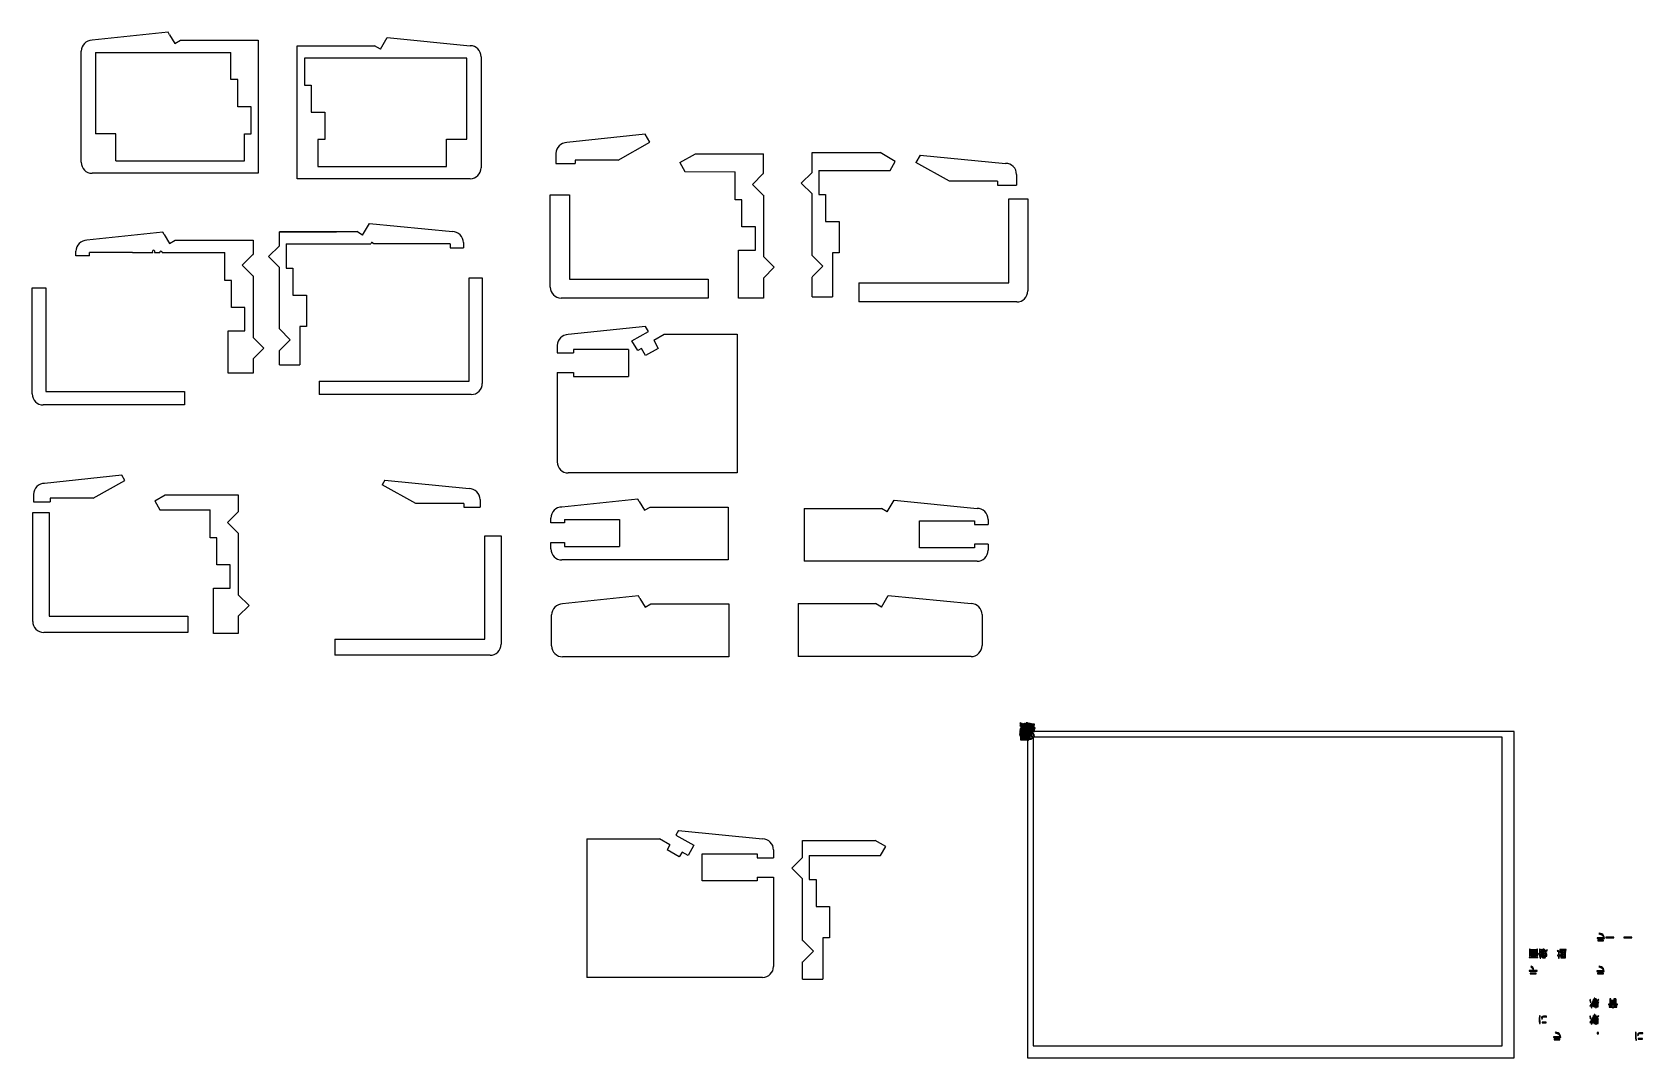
# Model space of a CAD drawing. Extents: x -746 to 461, y 75 to 845.
import ezdxf

# ---------------------------------------------------------------- set-up
doc = ezdxf.new("R2010")
doc.units = 0

msp = doc.modelspace()

# ---------------------------------------------------------------- linework, layer by layer
at = {"layer": 'Layer 1'}
for p, q in [((-709.035384, 833.557885), (-709.516483, 832.00834)), ((-708.274219, 834.960116), (-709.035384, 833.557885)), ((-707.266177, 836.181847), (-708.274219, 834.960116)), ((-706.044446, 837.189889), (-707.266177, 836.181847)), ((-704.642215, 837.951054), (-706.044446, 837.189889)), ((-703.09267, 838.432153), (-704.642215, 837.951054)), ((-701.429, 838.6), (-703.09267, 838.432153)), ((-644.552, 844.614), (-701.4263, 838.59928)), ((-643.473, 842.759), (-644.55131, 844.61489)), ((-643.473, 842.759), (-639.4957, 836.14552)), ((-639.496, 836.145), (-635.18545, 838.61049)), ((-635.185, 838.611), (-576.8396, 838.600276)), ((-576.84, 838.6), (-576.84, 749.566)), ((-547.666, 834.449), (-489.6186, 834.438276)), ((-547.666, 823.815), (-547.666, 834.449)), ((-485.278, 831.878), (-489.61835, 834.43832)), ((-485.278, 831.878), (-480.10318, 840.60476)), ((-480.103, 840.605), (-418.0024, 834.43856)), ((-416.33866, 834.273483), (-418.00233, 834.44133)), ((-414.789115, 833.792384), (-416.33866, 834.273483)), ((-413.386884, 833.031219), (-414.789115, 833.792384)), ((-709.516483, 832.00834), (-709.68433, 830.34467)), ((-709.681, 747.068), (-709.681, 830.342)), ((-698.985, 829.361), (-597.374, 829.361)), ((-698.985, 829.361), (-698.985, 768.379)), ((-597.374, 809.03), (-597.374, 829.361)), ((-547.655, 761.479), (-547.665724, 823.8153)), ((-542.312, 825.202), (-542.312, 804.871)), ((-420.403, 825.202), (-542.312, 825.202)), ((-420.403, 764.242), (-420.403, 825.202)), ((-412.165153, 832.023177), (-413.386884, 833.031219)), ((-411.157111, 830.801446), (-412.165153, 832.023177)), ((-410.395946, 829.399215), (-411.157111, 830.801446)), ((-409.914847, 827.84967), (-410.395946, 829.399215)), ((-409.747, 826.186), (-409.914847, 827.84967)), ((-409.747, 826.183), (-409.747, 742.92)), ((-592.297, 809.03), (-597.374, 809.03)), ((-592.297, 788.699), (-592.297, 809.03)), ((-542.312, 804.871), (-537.246, 804.871)), ((-537.246, 804.871), (-537.246, 784.551)), ((-582.142, 788.699), (-592.297, 788.699)), ((-582.142, 768.379), (-582.142, 788.699)), ((-537.246, 784.551), (-527.08, 784.551)), ((-527.08, 784.551), (-527.08, 764.231)), ((-683.742, 768.379), (-698.985, 768.379)), ((-683.742, 748.059), (-683.742, 768.379)), ((-587.249, 748.059), (-587.249, 768.379)), ((-587.249, 768.379), (-582.142, 768.379)), ((-547.655, 738.652), (-547.655, 761.479)), ((-527.08, 764.231), (-532.158, 764.231)), ((-532.158, 764.231), (-532.158, 743.911)), ((-435.635, 743.911), (-435.635, 764.242)), ((-435.635, 764.242), (-420.403, 764.242)), ((-348.652413, 761.193971), (-350.054707, 760.432714)), ((-347.10278, 761.675131), (-348.652413, 761.193971)), ((-345.439, 761.843), (-347.10278, 761.675131)), ((-286.644, 768.008), (-345.4365, 761.84156)), ((-306.964, 748.72), (-283.2194, 762.1068)), ((-283.219, 762.107), (-286.64359, 768.00792)), ((-576.84, 749.566), (-576.84, 738.812)), ((-353.526627, 755.250647), (-353.69433, 753.58685)), ((-353.694, 753.586), (-353.694, 746.098)), ((-353.04562, 756.800328), (-353.526627, 755.250647)), ((-352.284502, 758.202697), (-353.04562, 756.800328)), ((-351.276467, 759.424557), (-352.284502, 758.202697)), ((-350.054707, 760.432714), (-351.276467, 759.424557)), ((-260.745, 746.737), (-249.0651, 753.4155)), ((-249.065, 753.416), (-198.0889, 753.418822)), ((-198.089, 738.525), (-198.089, 753.418)), ((-161.596, 754.336), (-110.653, 754.336)), ((-161.596, 739.44), (-161.596, 754.336)), ((-99.2083, 747.498), (-110.6525, 754.33635)), ((-80.5204, 752.337), (-83.74179, 746.84519)), ((-80.5204, 752.337), (-16.5423, 746.20307)), ((-709.684, 747.07), (-709.516297, 745.406203)), ((-709.516297, 745.406203), (-709.03529, 743.856522)), ((-709.03529, 743.856522), (-708.274172, 742.454153)), ((-708.274172, 742.454153), (-707.266137, 741.232293)), ((-707.266137, 741.232293), (-706.044377, 740.224136)), ((-706.044377, 740.224136), (-704.642083, 739.462879)), ((-704.642083, 739.462879), (-703.09245, 738.981719)), ((-703.09245, 738.981719), (-701.42867, 738.81385)), ((-576.84, 738.812), (-701.426, 738.812)), ((-683.742, 748.059), (-587.249, 748.059)), ((-547.655, 734.664), (-547.655, 738.652)), ((-532.158, 743.911), (-435.635, 743.911)), ((-413.387293, 736.074286), (-412.165533, 737.082443)), ((-412.165533, 737.082443), (-411.157498, 738.304303)), ((-411.157498, 738.304303), (-410.39638, 739.706672)), ((-410.39638, 739.706672), (-409.915373, 741.256353)), ((-409.915373, 741.256353), (-409.74767, 742.92015)), ((-353.694, 746.098), (-339.272, 746.098)), ((-306.964, 748.72), (-339.272, 748.72)), ((-339.272, 748.72), (-339.272, 746.098)), ((-260.745, 746.737), (-256.92484, 739.98535)), ((-256.925, 739.985), (-219.2084, 739.963269)), ((-219.208, 718.929), (-219.208, 739.964)), ((-198.195, 738.525), (-206.25797, 730.45932)), ((-198.195, 738.525), (-198.089, 738.525)), ((-161.596, 739.44), (-169.66168, 731.37703)), ((-156.584, 740.849), (-103.156, 740.843638)), ((-156.584, 740.849), (-156.584, 722.77)), ((-103.156, 740.844), (-99.2085, 747.49812)), ((-58.4718, 732.903), (-83.7417, 746.8452)), ((-14.924801, 746.046053), (-16.54302, 746.20615)), ((-13.383522, 745.577701), (-14.924801, 746.046053)), ((-11.962495, 744.819035), (-13.383522, 745.577701)), ((-10.705029, 743.787994), (-11.962495, 744.819035)), ((-9.67399, 742.530527), (-10.705029, 743.787994)), ((-8.915325, 741.109499), (-9.67399, 742.530527)), ((-8.446975, 739.56822), (-8.915325, 741.109499)), ((-8.28688, 737.95), (-8.446975, 739.56822)), ((-8.28688, 737.948), (-8.28688, 729.98)), ((-418.003, 734.664), (-547.655, 734.664)), ((-418.003, 734.664), (-416.33922, 734.831869)), ((-416.33922, 734.831869), (-414.789587, 735.313029)), ((-414.789587, 735.313029), (-413.387293, 736.074286)), ((-206.258, 730.459), (-198.19503, 722.39603)), ((-169.662, 731.377), (-161.59632, 723.31403)), ((-22.5461, 732.903), (-58.4718, 732.903)), ((-22.5461, 732.903), (-22.5461, 729.98)), ((-22.5461, 729.98), (-8.28688, 729.98)), ((-357.972, 653.352), (-357.969178, 722.5998)), ((-357.969, 722.6), (-343.55, 722.6)), ((-343.55, 722.6), (-343.55, 659.41)), ((-214.237, 718.929), (-219.208, 718.929)), ((-214.237, 698.652), (-214.237, 718.929)), ((-198.195, 722.397), (-198.089, 722.397)), ((-198.089, 722.397), (-198.089, 676.284)), ((-161.588, 677.104), (-161.588, 723.314)), ((-156.584, 722.77), (-151.55, 722.77)), ((-151.55, 722.77), (-151.55, 702.493)), ((-14.0984, 719.527), (0.163528, 719.527)), ((-14.0984, 656.508), (-14.0984, 719.527)), ((0.163528, 719.527), (0.163528, 650.504)), ((-498.622, 692.434), (-493.44718, 701.15805)), ((-493.447, 701.158), (-431.3464, 694.99427)), ((-151.55, 702.493), (-141.352, 702.493)), ((-141.352, 702.493), (-141.352, 679.014)), ((-706.991492, 688.414228), (-708.533082, 687.946097)), ((-705.373, 688.574), (-706.991492, 688.414228)), ((-648.499, 694.588), (-705.3733, 688.57328)), ((-647.421, 692.732), (-648.49931, 694.58789)), ((-647.421, 692.732), (-643.4437, 686.11852)), ((-643.444, 686.119), (-639.13345, 688.58449)), ((-639.133, 688.584), (-580.7876, 688.573276)), ((-580.788, 688.573), (-580.788, 677.907)), ((-561.053, 684.328), (-561.053, 694.962)), ((-561.042, 694.962), (-518.226, 694.962)), ((-561.009, 695.005), (-502.9616, 694.994276)), ((-498.622, 692.434), (-502.96235, 694.99432)), ((-429.730548, 694.835378), (-431.34904, 694.99515)), ((-428.188958, 694.367247), (-429.730548, 694.835378)), ((-426.767605, 693.608696), (-428.188958, 694.367247)), ((-425.509821, 692.577666), (-426.767605, 693.608696)), ((-424.478503, 691.320117), (-425.509821, 692.577666)), ((-423.719627, 689.898938), (-424.478503, 691.320117)), ((-423.251142, 688.357456), (-423.719627, 689.898938)), ((-204.147, 698.652), (-214.237, 698.652)), ((-204.147, 681.139), (-204.147, 698.652)), ((-713.470898, 681.936306), (-713.63104, 680.31785)), ((-713.629, 676.723), (-713.629, 680.315)), ((-703.474, 676.723), (-713.629, 676.723)), ((-713.002413, 683.477788), (-713.470898, 681.936306)), ((-712.243537, 684.898967), (-713.002413, 683.477788)), ((-711.212219, 686.156516), (-712.243537, 684.898967)), ((-709.954435, 687.187546), (-711.212219, 686.156516)), ((-708.533082, 687.946097), (-709.954435, 687.187546)), ((-703.474, 676.723), (-703.474, 679.345)), ((-671.165, 679.345), (-703.474, 679.345)), ((-671.165, 679.345), (-656.0198, 679.355724)), ((-656.271588, 680.402215), (-656.308897, 679.840292)), ((-656.308897, 679.840292), (-656.02, 679.356878)), ((-655.921317, 680.843192), (-656.271588, 680.402215)), ((-655.382413, 681.006695), (-655.921317, 680.843192)), ((-654.846163, 680.834689), (-655.382413, 681.006695)), ((-654.502911, 680.388228), (-654.846163, 680.834689)), ((-654.771, 679.347), (-654.474494, 679.825784)), ((-654.771, 679.345), (-650.737, 679.345)), ((-654.474494, 679.825784), (-654.502911, 680.388228)), ((-650.640788, 679.823086), (-650.73954, 679.347551)), ((-650.310998, 680.17963), (-650.640788, 679.823086)), ((-649.844593, 680.315098), (-650.310998, 680.17963)), ((-649.375113, 680.190705), (-649.844593, 680.315098)), ((-649.036977, 679.842065), (-649.375113, 680.190705)), ((-648.927, 679.369), (-649.036977, 679.842065)), ((-648.925, 679.367), (-639.623, 679.367)), ((-639.623, 679.367), (-601.9064, 679.345269)), ((-601.907, 658.31), (-601.907, 679.345)), ((-580.893, 677.907), (-588.95597, 669.84132)), ((-580.893, 677.907), (-580.788, 677.907)), ((-561.053, 684.328), (-569.11868, 676.26232)), ((-556.041, 685.734), (-517.8123, 685.788187)), ((-556.041, 685.734), (-556.041, 667.654)), ((-517.812, 685.788), (-492.4039, 685.874699)), ((-492.31121, 686.37433), (-492.40896, 685.875368)), ((-491.962358, 686.744223), (-492.31121, 686.37433)), ((-491.469969, 686.870994), (-491.962358, 686.744223)), ((-490.985865, 686.715556), (-491.469969, 686.870994)), ((-490.659312, 686.325837), (-490.985865, 686.715556)), ((-490.591, 685.822), (-490.659312, 686.325837)), ((-433.075, 685.734), (-490.5887, 685.820699)), ((-433.075, 685.734), (-433.075, 682.813)), ((-433.075, 682.813), (-423.091, 682.813)), ((-423.091, 686.739), (-423.251142, 688.357456)), ((-423.091, 686.736), (-423.091, 682.813)), ((-216.743, 645.137), (-216.743, 681.139)), ((-216.743, 681.139), (-204.147, 681.139)), ((-161.588, 677.104), (-161.48, 677.104)), ((-153.417, 669.041), (-161.47997, 677.10397)), ((-141.352, 679.014), (-146.324, 679.014)), ((-146.324, 679.002), (-146.324, 646.035)), ((-588.956, 669.841), (-580.89303, 661.77803)), ((-569.118, 676.262), (-561.05232, 668.19903)), ((-561.042, 621.991), (-561.042, 668.199)), ((-556.041, 667.654), (-551.007, 667.654)), ((-551.007, 667.654), (-551.007, 647.378)), ((-198.089, 660.158), (-190.02332, 668.22097)), ((-190.023, 668.221), (-198.08868, 676.28397)), ((-161.48, 660.978), (-153.41703, 669.04097)), ((-746.376, 652.924), (-736.222, 652.924)), ((-746.376, 573.245), (-746.376, 652.924)), ((-736.222, 652.924), (-736.222, 575.036)), ((-596.935, 658.31), (-601.907, 658.31)), ((-596.935, 638.033), (-596.935, 658.31)), ((-580.893, 661.778), (-580.788, 661.778)), ((-580.788, 661.778), (-580.788, 615.665)), ((-418.856, 582.801), (-418.856, 660.296)), ((-418.856, 660.296), (-408.862, 660.296)), ((-408.862, 660.296), (-408.862, 581.064)), ((-357.972, 653.352), (-357.804248, 651.688246)), ((-343.55, 659.41), (-239.517, 659.41)), ((-239.517, 659.41), (-239.517, 645.094)), ((-198.089, 660.158), (-198.089, 645.137)), ((-161.588, 660.978), (-161.48, 660.978)), ((-161.588, 646.055), (-161.588, 660.947)), ((-126.503, 656.508), (-126.503, 642.246)), ((-126.503, 656.508), (-14.0984, 656.508)), ((-551.007, 647.378), (-540.809, 647.378)), ((-540.809, 647.378), (-540.809, 623.901)), ((-357.804248, 651.688246), (-357.323209, 650.138612)), ((-357.323209, 650.138612), (-356.562076, 648.73629)), ((-356.562076, 648.73629), (-355.554038, 647.514474)), ((-355.554038, 647.514474), (-354.332288, 646.506356)), ((-354.332288, 646.506356), (-352.930016, 645.745131)), ((-352.930016, 645.745131), (-351.380413, 645.263991)), ((-351.380413, 645.263991), (-349.71667, 645.09613)), ((-239.517, 645.094), (-349.714, 645.094)), ((-198.089, 645.137), (-216.743, 645.137)), ((-161.588, 646.035), (-146.324, 646.035)), ((-8.09451, 642.246), (-126.503, 642.246)), ((-8.09506, 642.248), (-6.476841, 642.408097)), ((-6.476841, 642.408097), (-4.935562, 642.876449)), ((-4.935562, 642.876449), (-3.514535, 643.635115)), ((-3.514535, 643.635115), (-2.257069, 644.666156)), ((-2.257069, 644.666156), (-1.22603, 645.923623)), ((-1.22603, 645.923623), (-0.467365, 647.344651)), ((-0.467365, 647.344651), (0.000985, 648.88593)), ((0.000985, 648.88593), (0.16108, 650.50415)), ((-586.846, 638.033), (-596.935, 638.033)), ((-586.846, 620.52), (-586.846, 638.033)), ((-599.441, 620.52), (-586.846, 620.52)), ((-599.441, 588.786), (-599.441, 620.52)), ((-561.042, 621.991), (-560.936, 621.991)), ((-552.871, 613.928), (-560.93668, 621.99097)), ((-540.809, 623.901), (-545.778, 623.901)), ((-545.778, 623.901), (-545.778, 595.174)), ((-349.051707, 616.411714), (-350.273467, 615.403557)), ((-347.649413, 617.172971), (-349.051707, 616.411714)), ((-346.09978, 617.654131), (-347.649413, 617.172971)), ((-344.436, 617.822), (-346.09978, 617.654131)), ((-286.611, 623.942), (-344.4335, 617.82162)), ((-296.809, 613.126), (-284.3488, 620.07002)), ((-284.349, 620.07), (-286.61129, 623.94163)), ((-280.382, 613.522), (-272.43553, 618.1089)), ((-272.436, 618.109), (-217.715, 618.109)), ((-217.715, 618.109), (-217.715, 605.245)), ((-580.788, 599.539), (-572.72232, 607.60198)), ((-572.722, 607.602), (-580.78768, 615.66497)), ((-561.042, 595.174), (-561.042, 605.863)), ((-561.042, 605.863), (-560.936, 605.863)), ((-560.936, 605.863), (-552.87032, 613.92868)), ((-352.692, 609.564), (-352.681276, 604.06135)), ((-352.523627, 611.229647), (-352.69133, 609.56585)), ((-352.681, 604.061), (-340.391, 604.061)), ((-352.04262, 612.779328), (-352.523627, 611.229647)), ((-351.281502, 614.181697), (-352.04262, 612.779328)), ((-350.273467, 615.403557), (-351.281502, 614.181697)), ((-340.391, 606.662), (-340.391, 604.061)), ((-299.209, 606.662), (-340.391, 606.662)), ((-299.209, 606.662), (-299.209, 586.331)), ((-292.328, 605.757), (-296.80923, 613.12638)), ((-289.575, 607.207), (-292.32768, 605.75751)), ((-286.535, 602.034), (-289.57487, 607.20612)), ((-276.958, 607.41), (-286.53549, 602.03468)), ((-280.382, 613.522), (-276.95741, 607.40975)), ((-217.832, 605.307), (-217.726, 605.307)), ((-217.715, 605.245), (-217.715, 543.006)), ((-580.788, 599.539), (-580.788, 588.786)), ((-561.042, 595.174), (-545.778, 595.174)), ((-580.788, 588.786), (-599.441, 588.786)), ((-531.261, 582.801), (-531.261, 572.806)), ((-531.261, 582.801), (-418.856, 582.801)), ((-409.02215, 579.446455), (-408.86196, 581.06487)), ((-352.681, 589.363), (-352.681, 522.25)), ((-352.681, 589.363), (-340.413, 589.363)), ((-340.413, 589.363), (-340.413, 586.331)), ((-340.413, 586.331), (-299.209, 586.331)), ((-217.832, 589.181), (-217.726, 589.181)), ((-746.376, 573.246), (-746.208281, 571.582217)), ((-746.208281, 571.582217), (-745.727264, 570.032551)), ((-745.727264, 570.032551), (-744.966141, 568.630197)), ((-744.966141, 568.630197), (-743.958105, 567.408351)), ((-736.222, 575.036), (-632.189, 575.036)), ((-632.189, 575.036), (-632.189, 564.99)), ((-417.117, 572.806), (-531.261, 572.806)), ((-417.12, 572.809), (-415.501542, 572.968765)), ((-415.501542, 572.968765), (-413.959983, 573.436877)), ((-413.959983, 573.436877), (-412.538652, 574.195396)), ((-412.538652, 574.195396), (-411.28088, 575.226385)), ((-411.28088, 575.226385), (-410.24956, 576.483887)), ((-410.24956, 576.483887), (-409.490667, 577.905018)), ((-409.490667, 577.905018), (-409.02215, 579.446455)), ((-743.958105, 567.408351), (-742.736348, 566.400207)), ((-742.736348, 566.400207), (-741.334062, 565.63896)), ((-741.334062, 565.63896), (-739.784438, 565.157806)), ((-739.784438, 565.157806), (-738.12067, 564.98994)), ((-632.189, 564.99), (-738.121, 564.99)), ((-217.715, 543.006), (-217.715, 513.995)), ((-352.681, 522.249), (-352.513267, 520.585229)), ((-352.513267, 520.585229), (-352.032241, 519.035577)), ((-679.239, 512.288), (-737.0643, 506.16491)), ((-700.721, 495.029), (-676.9791, 508.4158)), ((-676.98, 508.416), (-679.23958, 512.28763)), ((-481.875, 508.544), (-483.91242, 505.07606)), ((-481.875, 508.544), (-418.8343, 502.29357)), ((-352.032241, 519.035577), (-351.271114, 517.633236)), ((-351.271114, 517.633236), (-350.263077, 516.411403)), ((-350.263077, 516.411403), (-349.041323, 515.40327)), ((-349.041323, 515.40327), (-347.639042, 514.642032)), ((-347.639042, 514.642032), (-346.089427, 514.160884)), ((-346.089427, 514.160884), (-344.42567, 513.99302)), ((-217.715, 513.995), (-344.423, 513.995)), ((-745.32, 497.909), (-745.32, 492.404)), ((-745.151625, 499.570655), (-745.31933, 497.90686)), ((-744.670617, 501.120335), (-745.151625, 499.570655)), ((-743.909499, 502.522702), (-744.670617, 501.120335)), ((-742.901464, 503.744561), (-743.909499, 502.522702)), ((-741.679703, 504.752716), (-742.901464, 503.744561)), ((-740.277411, 505.513972), (-741.679703, 504.752716)), ((-738.727779, 505.995132), (-740.277411, 505.513972)), ((-737.064, 506.163), (-738.727779, 505.995132)), ((-654.503, 493.043), (-646.55653, 497.6299)), ((-646.557, 497.63), (-591.847, 497.63)), ((-591.847, 497.63), (-591.847, 484.831)), ((-458.643, 491.136), (-483.9129, 505.0755)), ((-417.218582, 502.131105), (-418.83704, 502.29087)), ((-415.677023, 501.662993), (-417.218582, 502.131105)), ((-414.255692, 500.904474), (-415.677023, 501.662993)), ((-412.99792, 499.873485), (-414.255692, 500.904474)), ((-411.9666, 498.615983), (-412.99792, 499.873485)), ((-411.207707, 497.194852), (-411.9666, 498.615983)), ((-410.73919, 495.653415), (-411.207707, 497.194852)), ((-410.579, 494.035), (-410.73919, 495.653415)), ((-745.992, 484.374), (-733.705, 484.374)), ((-745.992, 402.56), (-745.992, 484.374)), ((-745.32, 492.404), (-733.033, 492.404)), ((-733.705, 484.374), (-733.705, 406.486)), ((-700.721, 495.029), (-733.033, 495.029)), ((-733.033, 495.029), (-733.033, 492.404)), ((-654.503, 493.043), (-650.68555, 486.29135)), ((-650.686, 486.292), (-612.9694, 486.270325)), ((-612.969, 465.238), (-612.969, 486.27)), ((-591.955, 484.831), (-600.01797, 476.76803)), ((-591.955, 484.831), (-591.847, 484.831)), ((-422.717, 491.136), (-458.643, 491.136)), ((-422.717, 491.136), (-422.717, 488.213)), ((-422.717, 488.213), (-410.579, 488.213)), ((-410.579, 494.038), (-410.579, 488.213)), ((-356.789617, 483.350335), (-357.270625, 481.800655)), ((-356.028499, 484.752702), (-356.789617, 483.350335)), ((-355.020464, 485.974561), (-356.028499, 484.752702)), ((-353.798703, 486.982716), (-355.020464, 485.974561)), ((-352.396411, 487.743972), (-353.798703, 486.982716)), ((-350.846779, 488.225132), (-352.396411, 487.743972)), ((-349.183, 488.393), (-350.846779, 488.225132)), ((-292.306, 494.409), (-349.1803, 488.39428)), ((-291.23, 492.553), (-292.3056, 494.40889)), ((-291.23, 492.553), (-287.24999, 485.93952)), ((-287.25, 485.94), (-282.94216, 488.40549)), ((-282.943, 488.405), (-224.5948, 488.394163)), ((-224.594, 488.394), (-224.594, 477.728)), ((-167.582, 487.392), (-167.582, 476.725)), ((-167.582, 487.392), (-109.5346, 487.381163)), ((-105.192, 484.821), (-109.53506, 487.38132)), ((-105.192, 484.821), (-100.01989, 493.54505)), ((-100.019, 493.545), (-37.9184, 487.38127)), ((-36.300922, 487.219043), (-37.91914, 487.37914)), ((-34.759644, 486.750692), (-36.300922, 487.219043)), ((-33.338618, 485.992027), (-34.759644, 486.750692)), ((-32.081153, 484.960987), (-33.338618, 485.992027)), ((-31.050113, 483.703522), (-32.081153, 484.960987)), ((-30.291448, 482.282496), (-31.050113, 483.703522)), ((-600.018, 476.769), (-591.95503, 468.70332)), ((-357.270625, 481.800655), (-357.43833, 480.13686)), ((-357.438, 476.554), (-357.438, 480.139)), ((-347.273, 476.554), (-357.438, 476.554)), ((-347.273, 479.155), (-306.088, 479.155)), ((-347.273, 479.155), (-347.273, 476.554)), ((-306.088, 479.155), (-306.088, 458.825)), ((-224.594, 477.728), (-224.594, 448.703)), ((-167.582, 476.725), (-167.582, 447.7)), ((-80.9999, 457.8), (-80.9999, 478.112)), ((-80.9999, 478.112), (-39.6989, 478.112)), ((-39.6989, 478.112), (-39.6989, 475.232)), ((-39.6989, 475.232), (-29.6608, 475.232)), ((-29.823097, 480.741218), (-30.291448, 482.282496)), ((-29.663, 479.123), (-29.823097, 480.741218)), ((-29.6608, 479.126), (-29.6608, 475.232)), ((-607.997, 465.238), (-612.969, 465.238)), ((-607.997, 444.958), (-607.997, 465.238)), ((-591.955, 468.703), (-591.847, 468.703)), ((-591.847, 468.703), (-591.847, 422.59)), ((-406.941, 466.774), (-394.803, 466.774)), ((-406.941, 389.279), (-406.941, 466.774)), ((-394.803, 466.774), (-394.803, 385.407)), ((-357.438, 461.856), (-347.295, 461.856)), ((-357.438, 456.961), (-357.438, 461.856)), ((-347.295, 461.856), (-347.295, 458.825)), ((-29.6608, 460.532), (-39.7097, 460.532)), ((-39.7097, 460.532), (-39.7097, 457.8)), ((-29.6608, 460.532), (-29.6608, 455.936)), ((-357.438, 456.958), (-357.270295, 455.294205)), ((-357.270295, 455.294205), (-356.789287, 453.744525)), ((-356.789287, 453.744525), (-356.028169, 452.342158)), ((-356.028169, 452.342158), (-355.020134, 451.120299)), ((-355.020134, 451.120299), (-353.798373, 450.112144)), ((-353.798373, 450.112144), (-352.396081, 449.350888)), ((-352.396081, 449.350888), (-350.846449, 448.869728)), ((-350.846449, 448.869728), (-349.18267, 448.70186)), ((-224.594, 448.703), (-349.18, 448.703)), ((-347.295, 458.825), (-306.088, 458.825)), ((-37.9188, 447.678), (-167.5818, 447.699675)), ((-39.7097, 457.8), (-80.9999, 457.8)), ((-37.9191, 447.678), (-36.300882, 447.838097)), ((-36.300882, 447.838097), (-34.759604, 448.306448)), ((-34.759604, 448.306448), (-33.338578, 449.065113)), ((-33.338578, 449.065113), (-32.081113, 450.096153)), ((-32.081113, 450.096153), (-31.050073, 451.353618)), ((-31.050073, 451.353618), (-30.291408, 452.774644)), ((-30.291408, 452.774644), (-29.823057, 454.315922)), ((-29.823057, 454.315922), (-29.66296, 455.93414)), ((-597.908, 444.958), (-607.997, 444.958)), ((-597.908, 427.445), (-597.908, 444.958)), ((-610.503, 393.579), (-610.503, 427.445)), ((-610.503, 427.445), (-597.908, 427.445)), ((-591.847, 406.464), (-583.78403, 414.52697)), ((-583.784, 414.527), (-591.84697, 422.58997)), ((-356.244617, 410.624335), (-356.725625, 409.074655)), ((-355.483499, 412.026702), (-356.244617, 410.624335)), ((-354.475464, 413.248561), (-355.483499, 412.026702)), ((-353.253703, 414.256716), (-354.475464, 413.248561)), ((-351.851411, 415.017972), (-353.253703, 414.256716)), ((-350.301779, 415.499132), (-351.851411, 415.017972)), ((-348.638, 415.667), (-350.301779, 415.499132)), ((-291.761, 421.685), (-348.638, 415.66758)), ((-290.686, 419.829), (-291.7616, 421.68489)), ((-290.686, 419.829), (-286.70599, 413.21552)), ((-286.706, 413.216), (-282.39816, 415.67878)), ((-282.398, 415.679), (-224.0498, 415.668163)), ((-224.05, 415.668), (-224.05, 375.979)), ((-172.05, 415.936), (-172.05, 376.244)), ((-172.05, 415.936), (-114.0026, 415.925163)), ((-109.662, 413.365), (-114.00235, 415.92532)), ((-109.662, 413.365), (-104.48718, 422.08905)), ((-104.487, 422.089), (-42.3864, 415.92527)), ((-40.724572, 415.75515), (-42.38844, 415.92287)), ((-39.174834, 415.274102), (-40.724572, 415.75515)), ((-37.772427, 414.512924), (-39.174834, 415.274102)), ((-36.550548, 413.504813), (-37.772427, 414.512924)), ((-35.542397, 412.282967), (-36.550548, 413.504813)), ((-34.781173, 410.880584), (-35.542397, 412.282967)), ((-34.300074, 409.330863), (-34.781173, 410.880584)), ((-745.994, 402.558), (-745.833856, 400.939546)), ((-745.833856, 400.939546), (-745.36537, 399.398065)), ((-745.36537, 399.398065), (-744.606494, 397.976888)), ((-733.705, 406.486), (-629.672, 406.486)), ((-629.672, 406.486), (-629.672, 394.305)), ((-591.847, 406.464), (-591.847, 393.579)), ((-356.894, 384.234), (-356.894, 407.412)), ((-356.725625, 409.074655), (-356.89333, 407.41086)), ((-34.1323, 407.667), (-34.300074, 409.330863)), ((-34.1312, 407.67), (-34.1312, 403.776)), ((-34.1312, 403.776), (-34.1312, 384.481)), ((-744.606494, 397.976888), (-743.575176, 396.719341)), ((-743.575176, 396.719341), (-742.317392, 395.688312)), ((-742.317392, 395.688312), (-740.896039, 394.929762)), ((-740.896039, 394.929762), (-739.354451, 394.461632)), ((-739.354451, 394.461632), (-737.73596, 394.30186)), ((-629.672, 394.305), (-737.736, 394.305)), ((-591.847, 393.579), (-610.503, 393.579)), ((-519.345, 389.279), (-406.941, 389.279)), ((-519.345, 389.279), (-519.345, 377.152)), ((-403.058, 377.152), (-519.345, 377.152)), ((-403.061, 377.15), (-401.442509, 377.309772)), ((-401.442509, 377.309772), (-399.900921, 377.777902)), ((-399.900921, 377.777902), (-398.479568, 378.536452)), ((-398.479568, 378.536452), (-397.221784, 379.567481)), ((-397.221784, 379.567481), (-396.190466, 380.825028)), ((-396.190466, 380.825028), (-395.43159, 382.246205)), ((-395.43159, 382.246205), (-394.963104, 383.787686)), ((-394.963104, 383.787686), (-394.80296, 385.40614)), ((-356.894, 384.233), (-356.726248, 382.569246)), ((-356.726248, 382.569246), (-356.245209, 381.019612)), ((-356.245209, 381.019612), (-355.484076, 379.61729)), ((-355.484076, 379.61729), (-354.476038, 378.395474)), ((-354.476038, 378.395474), (-353.254288, 377.387356)), ((-353.254288, 377.387356), (-351.852016, 376.626131)), ((-351.852016, 376.626131), (-350.302413, 376.144991)), ((-350.302413, 376.144991), (-348.63867, 375.97713)), ((-224.05, 375.979), (-348.638, 375.979)), ((-42.3865, 376.223), (-172.0495, 376.244675)), ((-42.3884, 376.222), (-40.770182, 376.382097)), ((-40.770182, 376.382097), (-39.228904, 376.850448)), ((-39.228904, 376.850448), (-37.807878, 377.609113)), ((-37.807878, 377.609113), (-36.550413, 378.640153)), ((-36.550413, 378.640153), (-35.519373, 379.897618)), ((-35.519373, 379.897618), (-34.760708, 381.318644)), ((-34.760708, 381.318644), (-34.292357, 382.859922)), ((-34.292357, 382.859922), (-34.13226, 384.47814)), ((-5.462402, 326.519321), (-5.811511, 326.087521)), ((-5.811511, 326.087521), (-4.484398, 325.339244)), ((-4.319581, 325.859802), (-5.462402, 326.519321)), ((-4.357508, 326.242711), (-4.689119, 325.721165)), ((-3.149038, 325.085881), (-4.357508, 326.242711)), ((-2.209802, 326.187711), (-3.321752, 325.034551)), ((-1.80566, 325.762967), (-2.209802, 326.187711)), ((-1.039423, 326.422137), (-1.153158, 325.869829)), ((-0.186266, 326.463624), (-1.039423, 326.422137)), ((-0.47978, 326.114795), (-0.763131, 325.635018)), ((0.591323, 325.744555), (-0.47978, 326.114795)), ((0.348827, 326.33606), (-0.186266, 326.463624)), ((0.417693, 326.142845), (0.051933, 323.881115)), ((0.417693, 326.142845), (0.051933, 323.881115)), ((0.524651, 325.856), (0.348827, 326.33606)), ((0.984113, 326.073701), (0.417693, 326.142845)), ((0.984113, 326.073701), (0.417693, 326.142845)), ((0.625127, 323.839631), (0.984113, 326.073701)), ((0.625127, 323.839631), (0.984113, 326.073701)), ((0.607906, 318.246), (-6.10813, 318.246)), ((-6.10813, 318.246), (-6.10813, 317.794)), ((-6.10813, 317.794), (-3.04546, 317.794)), ((-5.514336, 320.106598), (-5.98734, 319.751)), ((-5.98734, 319.751), (-5.103138, 318.52164)), ((-3.677637, 317.254995), (-5.92582, 317.255)), ((-5.92582, 317.255), (-5.92582, 316.768)), ((-5.92582, 316.768), (-2.94216, 316.768)), ((-5.43193, 319.979), (-5.88433, 319.609969)), ((-5.88433, 319.609969), (-5.336996, 318.745736)), ((-4.188446, 321.288053), (-5.85978, 321.288)), ((-5.85978, 321.288), (-5.85978, 320.822)), ((-5.85978, 320.822), (-4.07783, 320.822)), ((-5.48667, 324.858446), (-5.845656, 324.447531)), ((-5.845656, 324.447531), (-4.333226, 323.470196)), ((-5.763253, 318.153111), (-5.790917, 317.61787)), ((-5.790917, 317.61787), (-0.007057, 317.452206)), ((-5.44914, 318.139), (-5.763253, 318.153111)), ((-3.04546, 317.227), (-5.67633, 317.227)), ((-5.67633, 317.227), (-5.67633, 316.789)), ((-5.67633, 316.789), (-3.04546, 316.789)), ((-4.371326, 323.432378), (-5.597016, 322.313648)), ((-5.597016, 322.313648), (-5.238312, 321.950993)), ((-4.609532, 318.770278), (-5.514336, 320.106598)), ((-3.795525, 323.643831), (-5.48667, 324.858446)), ((-2.32382, 318.011), (-5.44914, 318.139)), ((-4.852525, 319.032375), (-5.43193, 319.979)), ((-3.04546, 316.274), (-5.35883, 316.274)), ((-5.35883, 316.274), (-5.35883, 313.678)), ((-5.336996, 318.745736), (-4.979526, 317.672799)), ((-2.94216, 315.711), (-5.24227, 315.711)), ((-5.24227, 315.711), (-5.24227, 315.238)), ((-5.24227, 315.238), (-2.94216, 315.238)), ((-5.238312, 321.950993), (-4.878761, 322.237448)), ((-5.103138, 318.52164), (-4.609532, 318.770278)), ((-4.647917, 321.025768), (-5.055446, 320.635455)), ((-5.055446, 320.635455), (-4.25704, 319.867283)), ((-4.979526, 317.672799), (-4.44076, 317.821)), ((-4.878761, 322.237448), (-4.188446, 321.288053)), ((-4.44076, 317.821), (-4.852525, 319.032375)), ((-4.82035, 315.84216), (-3.04546, 315.843)), ((-4.82035, 315.155), (-4.82035, 315.84216)), ((-3.04546, 315.155), (-4.82035, 315.155)), ((-4.82035, 314.74403), (-3.04546, 314.744)), ((-4.82035, 314.109), (-4.82035, 314.74403)), ((-3.04546, 314.109), (-4.82035, 314.109)), ((-4.68912, 316.222), (-4.689111, 316.42284)), ((-1.8542, 316.222), (-4.68912, 316.222)), ((-4.689119, 325.721165), (-3.459759, 324.754555)), ((-4.689111, 316.42284), (-1.8542, 315.756)), ((-3.45976, 323.049), (-4.68235, 323.049)), ((-4.68235, 323.049), (-4.68235, 322.562)), ((-4.68235, 322.562), (-2.90745, 322.562)), ((-3.920382, 320.381881), (-4.647917, 321.025768)), ((-4.530511, 322.55179), (-3.967478, 323.121596)), ((-3.57011, 321.288), (-4.530511, 322.55179)), ((-4.484398, 325.339244), (-3.376781, 324.343951)), ((-4.280814, 318.320863), (-4.468139, 317.123677)), ((-4.280814, 318.320863), (-4.468139, 317.123677)), ((-4.280814, 318.320863), (-4.468139, 317.123677)), ((-4.280814, 318.320863), (-4.468139, 317.123677)), ((-4.468139, 317.123677), (-4.272171, 315.923704)), ((-4.468139, 317.123677), (-4.272277, 315.923704)), ((-4.468139, 317.123677), (-4.272277, 315.923704)), ((-4.468139, 317.123677), (-4.272171, 315.923704)), ((-4.333226, 323.470196), (-4.371326, 323.432378)), ((-3.20435, 321.2604), (-4.34396, 320.03471)), ((-4.34396, 320.03471), (-3.946874, 319.696044)), ((-4.05384, 319.151), (-4.336909, 318.671223)), ((-4.336909, 318.671223), (-3.421909, 317.717279)), ((-3.321752, 325.034551), (-4.319581, 325.859802)), ((-3.71884, 319.253887), (-4.280814, 318.320863)), ((-3.71884, 319.253887), (-4.280814, 318.320863)), ((-3.71884, 319.253887), (-4.280814, 318.320863)), ((-3.71884, 319.253887), (-4.280814, 318.320863)), ((-0.01016, 318.912), (-4.278201, 318.47403)), ((-4.278201, 318.47403), (2.05458, 317.807)), ((-0.01016, 317.907), (-4.278201, 317.46226)), ((-4.278201, 317.46226), (2.05458, 316.796)), ((-4.278201, 315.4043), (2.05458, 314.738)), ((-0.01016, 315.183), (-4.278201, 315.4043)), ((-4.272277, 315.923704), (-3.684409, 314.955087)), ((-4.272277, 315.923704), (-3.684409, 314.955087)), ((-4.272171, 315.923704), (-3.684409, 314.955087)), ((-4.272171, 315.923704), (-3.684409, 314.955087)), ((-3.839635, 324.75538), (-4.271435, 324.37184)), ((-4.271435, 324.37184), (-3.922609, 322.85941)), ((-3.964092, 316.957805), (-4.268053, 316.540117)), ((-4.268053, 316.540117), (-3.468589, 315.800272)), ((-4.25704, 319.867283), (-3.815926, 318.853785)), ((-4.07783, 320.822), (-4.07783, 319.838)), ((-4.07783, 319.838), (-3.52552, 319.838)), ((-3.32514, 318.415), (-4.05384, 319.151)), ((-3.82341, 321.47727), (-3.981313, 320.614939)), ((-3.981313, 320.614939), (-3.781218, 319.668931)), ((-3.967472, 323.12165), (-2.931432, 321.74723)), ((-3.08963, 316.155023), (-3.964092, 316.957805)), ((-3.946874, 319.696044), (-2.779604, 320.856544)), ((-3.62542, 320.034), (-3.929373, 318.75638)), ((-3.929373, 318.75638), (-3.393998, 318.642362)), ((-3.922609, 322.85941), (-3.881122, 321.20898)), ((-3.442827, 319.568658), (-3.920382, 320.381881)), ((-3.89833, 321.005), (-2.61027, 321.005)), ((-3.89833, 319.965), (-3.89833, 321.005)), ((-2.61027, 319.965), (-3.89833, 319.965)), ((-3.881122, 321.20898), (-3.88112, 318.36)), ((-3.88112, 318.36), (-0.352217, 318.359508)), ((-3.73267, 321.619), (-3.853461, 319.28164)), ((-3.73267, 321.619), (-3.853461, 319.28164)), ((-3.73267, 321.619), (-3.853461, 319.28164)), ((-3.853461, 319.28164), (-3.604823, 315.66976)), ((-3.853461, 319.28164), (-3.604823, 315.66976)), ((-3.853461, 319.28164), (-3.604823, 315.66976)), ((-3.73295, 321.619), (-3.853459, 319.28164)), ((-3.73295, 321.619), (-3.853459, 319.28164)), ((-3.73295, 321.619), (-3.853459, 319.28164)), ((-3.73295, 321.619), (-3.853459, 319.28164)), ((-3.853459, 319.28164), (-3.604821, 315.66976)), ((-3.853459, 319.28164), (-3.604821, 315.66976)), ((-3.853459, 319.28164), (-3.604821, 315.66976)), ((-3.853459, 319.28164), (-3.604821, 315.66976)), ((-3.463151, 323.36374), (-3.839635, 324.75538)), ((-3.3497, 322.151639), (-3.82341, 321.47727)), ((-3.815926, 318.853785), (-3.677637, 317.254995)), ((-3.22523, 324.582), (-3.8052, 324.582)), ((-3.8052, 324.582), (-3.805195, 318.529055)), ((-3.22523, 324.582), (-3.8052, 324.582)), ((-3.8052, 324.582), (-3.805195, 318.529055)), ((-3.805195, 318.529055), (-3.22523, 318.529)), ((-3.805195, 318.529055), (-3.22523, 318.529)), ((-3.515355, 321.43953), (-3.798141, 320.907824)), ((-3.798141, 320.907824), (-2.665654, 319.389364)), ((-2.47903, 322.009696), (-3.795525, 323.643831)), ((-3.781218, 319.668931), (-3.095807, 318.684682)), ((-3.760331, 317.133842), (-3.665328, 317.954897)), ((-3.760331, 317.133842), (-3.665328, 317.954897)), ((-3.615304, 316.110891), (-3.760331, 317.133842)), ((-3.615304, 316.110891), (-3.760331, 317.133842)), ((-3.760326, 317.133842), (-3.665429, 317.954897)), ((-3.760326, 317.133842), (-3.665429, 317.954897)), ((-3.615334, 316.110891), (-3.760326, 317.133842)), ((-3.615334, 316.110891), (-3.760326, 317.133842)), ((-3.173303, 321.525868), (-3.73295, 321.619)), ((-3.173303, 321.525868), (-3.73295, 321.619)), ((-3.173303, 321.525868), (-3.73295, 321.619)), ((-3.173303, 321.525868), (-3.73295, 321.619)), ((-3.173305, 321.525868), (-3.73267, 321.619)), ((-3.173305, 321.525868), (-3.73267, 321.619)), ((-3.173305, 321.525868), (-3.73267, 321.619)), ((-2.848647, 319.870472), (-3.71884, 319.253887)), ((-2.848647, 319.870472), (-3.71884, 319.253887)), ((-2.848647, 319.870472), (-3.71884, 319.253887)), ((-2.848647, 319.870472), (-3.71884, 319.253887)), ((-3.684409, 314.955087), (-2.814071, 314.333422)), ((-3.684409, 314.955087), (-2.814285, 314.333422)), ((-3.684409, 314.955087), (-2.814285, 314.333422)), ((-3.684409, 314.955087), (-2.814071, 314.333422)), ((-3.665429, 317.954897), (-3.380455, 318.622282)), ((-3.665429, 317.954897), (-3.380455, 318.622282)), ((-3.665328, 317.954897), (-3.38046, 318.622282)), ((-3.665328, 317.954897), (-3.38046, 318.622282)), ((-3.031625, 319.892602), (-3.62542, 320.034)), ((-3.18036, 315.341732), (-3.615334, 316.110891)), ((-3.18036, 315.341732), (-3.615334, 316.110891)), ((-3.180083, 315.341732), (-3.615304, 316.110891)), ((-3.180083, 315.341732), (-3.615304, 316.110891)), ((-3.604823, 315.66976), (-3.05957, 315.755838)), ((-3.604823, 315.66976), (-3.05957, 315.755838)), ((-3.604823, 315.66976), (-3.05957, 315.755838)), ((-3.604821, 315.66976), (-3.059568, 315.755838)), ((-3.604821, 315.66976), (-3.059568, 315.755838)), ((-3.604821, 315.66976), (-3.059568, 315.755838)), ((-3.604821, 315.66976), (-3.059568, 315.755838)), ((-3.194194, 325.831617), (-3.577451, 325.4001)), ((-3.577451, 325.4001), (-2.775552, 324.163048)), ((-1.77123, 321.288), (-3.57011, 321.288)), ((-3.52552, 319.838), (-3.52552, 320.822)), ((-3.52552, 320.822), (-1.77123, 320.822)), ((-2.53802, 320.224), (-3.515355, 321.43953)), ((-3.468589, 315.800272), (-2.824483, 314.927497)), ((-0.014111, 318.025), (-3.46343, 318.025)), ((-3.46343, 318.025), (-3.46343, 317.538)), ((-3.46343, 317.538), (-0.014111, 317.538)), ((-3.38046, 321.126), (-3.463151, 323.36374)), ((-0.013829, 318.025), (-3.46315, 318.025)), ((-3.46315, 318.025), (-3.46315, 317.538)), ((-3.46315, 317.538), (-0.013829, 317.538)), ((-3.459759, 324.754555), (-3.45976, 323.049)), ((-3.215814, 318.624202), (-3.442827, 319.568658)), ((-3.421909, 317.717279), (-2.631159, 316.485413)), ((-3.408118, 320.6426), (-3.257976, 321.340076)), ((-3.33407, 320.03921), (-3.408118, 320.6426)), ((-3.211395, 323.71189), (-3.408104, 322.772655)), ((-3.408104, 322.772655), (-3.124753, 321.498425)), ((-3.393998, 318.642362), (-3.031625, 319.892602)), ((-3.38046, 318.826), (-3.38046, 321.126)), ((-3.38046, 318.622282), (-2.644707, 319.285221)), ((-3.38046, 318.622282), (-2.644707, 319.285221)), ((-0.852875, 318.826), (-3.38046, 318.826)), ((-3.380455, 318.622282), (-2.644984, 319.285221)), ((-3.380455, 318.622282), (-2.644984, 319.285221)), ((-3.376781, 324.343951), (-2.486088, 323.131811)), ((-2.488219, 322.633992), (-3.3497, 322.151639)), ((-3.11122, 319.479), (-3.33407, 320.03921)), ((-2.7796, 321.613), (-3.32514, 321.613)), ((-3.32514, 321.613), (-3.32514, 318.415)), ((-3.311592, 319.036108), (-3.173303, 321.525868)), ((-3.311592, 319.036108), (-3.173303, 321.525868)), ((-3.311592, 319.036108), (-3.173303, 321.525868)), ((-3.311592, 319.036108), (-3.173303, 321.525868)), ((-3.059568, 315.755838), (-3.311592, 319.036108)), ((-3.059568, 315.755838), (-3.311592, 319.036108)), ((-3.059568, 315.755838), (-3.311592, 319.036108)), ((-3.059568, 315.755838), (-3.311592, 319.036108)), ((-3.311312, 319.036108), (-3.173305, 321.525868)), ((-3.311312, 319.036108), (-3.173305, 321.525868)), ((-3.311312, 319.036108), (-3.173305, 321.525868)), ((-3.05957, 315.755838), (-3.311312, 319.036108)), ((-3.05957, 315.755838), (-3.311312, 319.036108)), ((-3.05957, 315.755838), (-3.311312, 319.036108)), ((-3.257976, 321.340076), (-2.807267, 321.8443)), ((-2.69353, 321.492), (-3.24612, 321.492)), ((-3.24612, 321.492), (-3.24612, 320)), ((-3.24612, 320), (-0.559364, 320)), ((-3.225232, 321.080977), (-3.22523, 324.582)), ((-3.225232, 321.080977), (-3.22523, 324.582)), ((-0.127842, 322.341097), (-3.225232, 321.080977)), ((-0.127562, 322.341097), (-3.225232, 321.080977)), ((-3.22523, 320.525), (0.162, 321.82322)), ((-3.22523, 320.525), (0.16228, 321.82322)), ((-3.22523, 318.529), (-3.22523, 320.525)), ((-3.22523, 318.529), (-3.22523, 320.525)), ((-3.135487, 317.330918), (-3.215814, 318.624202)), ((-2.893649, 324.074474), (-3.211395, 323.71189)), ((-2.779604, 320.856544), (-3.20435, 321.2604)), ((-2.614932, 325.062527), (-3.194194, 325.831617)), ((-3.090612, 320.925419), (-3.190801, 320.400486)), ((-3.190801, 320.400486), (-2.410457, 320.466244)), ((-2.523383, 314.865341), (-3.18036, 315.341732)), ((-2.523383, 314.865341), (-3.18036, 315.341732)), ((-2.523141, 314.865341), (-3.180083, 315.341732)), ((-2.523141, 314.865341), (-3.180083, 315.341732)), ((-2.78299, 318.346), (-3.159474, 317.907427)), ((-3.159474, 317.907427), (-1.094734, 316.298477)), ((-2.78327, 318.346), (-3.159472, 317.907427)), ((-3.159472, 317.907427), (-1.094732, 316.298477)), ((-2.379136, 325.707616), (-3.149038, 325.085881)), ((-1.07724, 321.133), (-3.14903, 321.133)), ((-3.14903, 321.133), (-3.14903, 320.708)), ((-3.14903, 320.708), (-2.36192, 320.708)), ((-3.1321, 317.255), (-3.135487, 317.330918)), ((-2.18609, 317.255), (-3.1321, 317.255)), ((-3.124753, 321.498425), (-2.327194, 320.390135)), ((-2.585579, 318.813875), (-3.11122, 319.479)), ((-3.095807, 318.684682), (-1.992778, 317.997611)), ((-2.24451, 320.966906), (-3.090612, 320.925419)), ((-2.36192, 320.086), (-3.09033, 320.086)), ((-3.09033, 320.086), (-3.09033, 319.662)), ((-3.09033, 319.662), (-2.36192, 319.662)), ((-2.358252, 315.176135), (-3.08963, 316.155023)), ((-3.04546, 317.794), (-3.04546, 317.227)), ((-3.04546, 316.789), (-3.04546, 316.274)), ((-3.04546, 315.843), (-3.04546, 315.155)), ((-3.04546, 314.744), (-3.04546, 314.109)), ((-2.855517, 323.784593), (-3.035292, 322.710453)), ((-3.035292, 322.710453), (-2.896333, 321.764551)), ((-2.56201, 323.885), (-3.02147, 323.885)), ((-3.02147, 323.885), (-3.02147, 321.74)), ((-3.02147, 321.74), (-1.201702, 321.740248)), ((-2.99043, 324.678957), (-1.80566, 325.762967)), ((-2.047515, 323.36662), (-2.990419, 324.67895)), ((-2.94216, 316.768), (-2.94216, 315.711)), ((-2.94216, 315.238), (-2.94216, 314.299)), ((-2.94216, 314.299), (-2.3828, 314.299)), ((-2.931432, 321.74723), (-2.47903, 322.009696)), ((-2.907452, 324.66513), (-2.023533, 325.300412)), ((-2.90745, 322.562), (-2.907452, 324.66513)), ((-2.896333, 321.764551), (-2.479032, 320.908183)), ((-2.438107, 324.195336), (-2.893649, 324.074474)), ((-2.879796, 322.727954), (-2.776503, 323.352794)), ((-2.701044, 321.800825), (-2.879796, 322.727954)), ((-2.527575, 324.385444), (-2.855517, 323.784593)), ((-2.806977, 324.102095), (-2.848746, 323.577162)), ((-2.806977, 324.102095), (-2.848746, 323.577162)), ((-2.848746, 323.577162), (-0.034426, 323.366624)), ((-2.848746, 323.577162), (-0.034426, 323.366624)), ((-1.77123, 320.076), (-2.848647, 319.870472)), ((-1.77123, 320.076), (-2.848647, 319.870472)), ((-1.77123, 320.076), (-2.848647, 319.870472)), ((-1.77123, 320.076), (-2.848647, 319.870472)), ((-2.824483, 314.927497), (-2.358252, 315.176135)), ((-2.51065, 317.624), (-2.821094, 317.126725)), ((-2.821094, 317.126725), (-1.405609, 316.541467)), ((-2.51036, 317.624), (-2.821086, 317.126725)), ((-2.821086, 317.126725), (-1.405461, 316.541467)), ((-2.814285, 314.333422), (-1.722969, 314.126201)), ((-2.814285, 314.333422), (-1.722969, 314.126201)), ((-2.814071, 314.333422), (-1.722969, 314.126201)), ((-2.814071, 314.333422), (-1.722969, 314.126201)), ((-2.807267, 321.8443), (-2.087566, 322.167127)), ((0.051933, 323.881115), (-2.806977, 324.102095)), ((0.051933, 323.881115), (-2.806977, 324.102095)), ((-1.9716, 317.738), (-2.78327, 318.346)), ((-1.9716, 317.738), (-2.78299, 318.346)), ((-2.7796, 317.724), (-2.7796, 321.613)), ((-2.164928, 316.737437), (-2.7796, 317.724)), ((-2.776503, 323.352794), (-2.609745, 323.585839)), ((-2.775552, 324.163048), (-2.303221, 322.55812)), ((-2.327194, 320.390135), (-2.717507, 319.008945)), ((-2.717507, 319.008945), (-2.234071, 318.833013)), ((-2.16521, 320.904804), (-2.701044, 321.800825)), ((-2.69353, 320.48), (-2.69353, 321.492)), ((2.17875, 320.48), (-2.69353, 320.48)), ((-2.665654, 319.389364), (-1.816381, 317.527364)), ((-2.644984, 319.285221), (-1.736794, 319.495759)), ((-2.644984, 319.285221), (-1.736794, 319.495759)), ((-2.644707, 319.285221), (-1.736799, 319.495759)), ((-2.644707, 319.285221), (-1.736799, 319.495759)), ((-2.631159, 316.485413), (-2.164928, 316.737437)), ((-2.182144, 324.191627), (-2.614932, 325.062527)), ((-2.61027, 321.005), (-2.61027, 319.965)), ((-2.609745, 323.585839), (-2.365306, 323.66352)), ((-1.83727, 318.325), (-2.585579, 318.813875)), ((-2.544794, 321.992485), (-2.572169, 321.477712)), ((-2.544794, 321.992485), (-2.572169, 321.477712)), ((-2.572169, 321.477712), (-0.366039, 321.336319)), ((-2.572169, 321.477712), (-0.366039, 321.336319)), ((-2.56201, 323.453), (-2.56201, 323.885)), ((-1.2017, 323.453), (-2.56201, 323.453)), ((-2.56201, 322.165), (-2.56201, 323.028)), ((-2.56201, 323.028), (-1.65382, 323.028)), ((-1.653822, 322.16471), (-2.56201, 322.165)), ((-2.27216, 321.601825), (-2.562002, 321.128821)), ((-2.562002, 321.128821), (-1.466627, 320.788673)), ((-0.283064, 321.843754), (-2.544794, 321.992485)), ((-0.283064, 321.843754), (-2.544794, 321.992485)), ((-1.9716, 324.14), (-2.53802, 324.14)), ((-2.53802, 324.14), (-2.53802, 320.224)), ((-2.135604, 324.721994), (-2.527575, 324.385444)), ((-1.69898, 314.70645), (-2.523383, 314.865341)), ((-1.69898, 314.70645), (-2.523383, 314.865341)), ((-1.698983, 314.70645), (-2.523141, 314.865341)), ((-1.698983, 314.70645), (-2.523141, 314.865341)), ((-1.183676, 317.045125), (-2.51065, 317.624)), ((0.545538, 315.162247), (-2.51065, 315.162)), ((-2.51065, 315.162), (-2.51065, 314.669)), ((-2.51065, 314.669), (1.16727, 314.669)), ((-1.18364, 317.045125), (-2.51036, 317.624)), ((0.545826, 315.162247), (-2.51036, 315.162)), ((-2.51036, 315.162), (-2.51036, 314.669)), ((-2.51036, 314.669), (1.16727, 314.669)), ((-2.49964, 317.227), (-2.49964, 317.794)), ((-2.49964, 317.794), (0.607906, 317.794)), ((0.176389, 317.227), (-2.49964, 317.227)), ((-2.49964, 316.274), (-2.49964, 316.789)), ((-2.49964, 316.789), (0.176389, 316.789)), ((-0.155222, 316.274), (-2.49964, 316.274)), ((-2.49964, 315.155), (-2.49964, 315.843)), ((-2.49964, 315.843), (-0.693984, 315.843)), ((-0.69399, 315.15538), (-2.49964, 315.155)), ((-2.49964, 314.109), (-2.49964, 314.744)), ((-2.49964, 314.744), (-0.693984, 314.744)), ((-0.69399, 314.10918), (-2.49964, 314.109)), ((-2.1065, 325.0484), (-2.496531, 324.595998)), ((-2.496531, 324.595998), (-1.570385, 323.681879)), ((-1.15345, 322.942143), (-2.488219, 322.633992)), ((-2.486088, 323.131811), (-2.047515, 323.36662)), ((-2.479032, 320.908183), (-1.851441, 320.216669)), ((-2.46521, 322.693241), (-2.376345, 323.419469)), ((-2.41695, 322.16859), (-2.46521, 322.693241)), ((-0.528602, 321.899), (-2.44489, 321.899)), ((-2.44489, 321.899), (-2.44489, 321.412)), ((-2.44489, 321.412), (1.92645, 321.412)), ((-1.737773, 323.982893), (-2.438107, 324.195336)), ((-1.95072, 319.95174), (-2.437553, 318.72577)), ((-2.437553, 318.72577), (-1.943947, 318.549663)), ((-2.06841, 319.955), (-2.420623, 319.592627)), ((-2.420623, 319.592627), (-1.572758, 318.989977)), ((-2.062229, 321.228547), (-2.41695, 322.16859)), ((-2.410457, 320.466244), (-2.223908, 320.428144)), ((-2.151374, 322.541175), (-2.392956, 321.626211)), ((-2.392956, 321.626211), (-2.263487, 320.889859)), ((-2.3828, 315.711), (-2.3828, 316.768)), ((-2.3828, 316.768), (0.642055, 316.768)), ((-0.048542, 315.711), (-2.3828, 315.711)), ((-2.3828, 314.299), (-2.3828, 315.238)), ((-2.3828, 315.238), (-0.048542, 315.238)), ((-1.585913, 325.961369), (-2.379136, 325.707616)), ((-2.376345, 323.419469), (-2.109893, 323.967471)), ((-2.365306, 323.66352), (-1.888915, 323.476336)), ((-2.36192, 320.708), (-2.36192, 320.086)), ((-2.36192, 319.662), (-2.36192, 319.075)), ((-2.36192, 319.075), (-1.88186, 319.075)), ((-1.992778, 317.997611), (-2.32382, 318.011)), ((-2.200663, 320.994097), (-2.320713, 320.497774)), ((-2.200663, 320.994097), (-2.320713, 320.497774)), ((-2.200663, 320.994097), (-2.320713, 320.497774)), ((-2.200663, 320.994097), (-2.320713, 320.497774)), ((-2.320713, 320.497774), (-2.210188, 320.028121)), ((-2.320713, 320.497774), (-2.210188, 320.028121)), ((-2.320713, 320.497774), (-2.210188, 320.028121)), ((-2.320713, 320.497774), (-2.210188, 320.028121)), ((0, 317.417), (-2.32071, 317.417)), ((-2.32071, 317.417), (-2.32071, 316.923)), ((0, 317.417), (-2.32071, 317.417)), ((-2.32071, 317.417), (-2.32071, 316.923)), ((0, 317.417), (-2.32071, 317.417)), ((-2.32071, 317.417), (-2.32071, 316.923)), ((0, 317.417), (-2.32071, 317.417)), ((-2.32071, 317.417), (-2.32071, 316.923)), ((-2.32071, 316.923), (0, 316.923)), ((-2.32071, 316.923), (0, 316.923)), ((-2.32071, 316.923), (0, 316.923)), ((-2.32071, 316.923), (0, 316.923)), ((-2.200418, 320.993638), (-2.320433, 320.497315)), ((-2.200418, 320.993638), (-2.320433, 320.497315)), ((-2.200418, 320.993638), (-2.320433, 320.497315)), ((-2.320433, 320.497315), (-2.209943, 320.027662)), ((-2.320433, 320.497315), (-2.209943, 320.027662)), ((-2.320433, 320.497315), (-2.209943, 320.027662)), ((0, 317.417), (-2.32043, 317.417)), ((-2.32043, 317.417), (-2.32043, 316.923)), ((0, 317.417), (-2.32043, 317.417)), ((-2.32043, 317.417), (-2.32043, 316.923)), ((0, 317.417), (-2.32043, 317.417)), ((-2.32043, 317.417), (-2.32043, 316.923)), ((-2.32043, 316.923), (0, 316.923)), ((-2.32043, 316.923), (0, 316.923)), ((-2.32043, 316.923), (0, 316.923)), ((-2.303221, 322.55812), (-1.761073, 322.679193)), ((2.814321, 319.21593), (-2.29954, 319.216)), ((-2.29954, 319.216), (-2.29954, 318.716)), ((-2.29954, 318.716), (3.08356, 318.716)), ((-1.71958, 323.322), (-2.29277, 323.322)), ((-2.29277, 323.322), (-2.29277, 321.146)), ((-2.29277, 321.146), (0, 321.146)), ((-1.138651, 321.204777), (-2.27216, 321.601825)), ((-2.263487, 320.889859), (-1.875361, 320.269291)), ((-2.115674, 319.929699), (-2.254668, 319.433305)), ((-2.115815, 319.929699), (-2.254668, 319.433305)), ((-2.254668, 319.433305), (-2.178786, 319.084619)), ((-2.254668, 319.433305), (-2.178821, 319.084619)), ((-1.726633, 320.773584), (-2.24451, 320.966906)), ((-2.10284, 318.229), (-2.244233, 317.762769)), ((-2.244233, 317.762769), (-1.122123, 317.731725)), ((-2.234071, 318.833013), (-1.895687, 320.062093)), ((-2.223908, 320.428144), (-2.186091, 320.265866)), ((-2.210188, 320.028121), (-1.878471, 319.66917)), ((-2.210188, 320.028121), (-1.878471, 319.66917)), ((-2.210188, 320.028121), (-1.878471, 319.66917)), ((-2.210188, 320.028121), (-1.878471, 319.66917)), ((-2.209943, 320.027662), (-1.878473, 319.668711)), ((-2.209943, 320.027662), (-1.878473, 319.668711)), ((-2.209943, 320.027662), (-1.878473, 319.668711)), ((-1.840371, 321.364478), (-2.200663, 320.994097)), ((-1.840371, 321.364478), (-2.200663, 320.994097)), ((-1.840371, 321.364478), (-2.200663, 320.994097)), ((-1.840371, 321.364478), (-2.200663, 320.994097)), ((-1.840373, 321.364019), (-2.200418, 320.993638)), ((-1.840373, 321.364019), (-2.200418, 320.993638)), ((-1.840373, 321.364019), (-2.200418, 320.993638)), ((-2.186091, 320.265866), (-2.18609, 317.255)), ((-1.746569, 324.743125), (-2.182144, 324.191627)), ((-2.178821, 319.084619), (-1.950997, 318.784194)), ((-2.178786, 319.084619), (-1.950715, 318.784194)), ((-1.294836, 322.914503), (-2.165209, 320.904803)), ((-1.557584, 320.30395), (-2.151379, 318.48757)), ((-2.151379, 318.48757), (-1.685148, 318.252761)), ((-1.557301, 320.30395), (-2.151378, 318.48757)), ((-2.151378, 318.48757), (-1.685147, 318.252761)), ((-1.87268, 322.815742), (-2.151374, 322.541175)), ((-1.557584, 320.30395), (-2.151097, 318.48757)), ((-2.151097, 318.48757), (-1.685148, 318.252761)), ((-1.698971, 324.834177), (-2.135604, 324.721994)), ((-1.699255, 320.279407), (-2.115815, 319.929699)), ((-1.698973, 320.279407), (-2.115674, 319.929699)), ((-2.022755, 320.632723), (-2.113277, 320.037903)), ((-2.113277, 320.037903), (-1.888911, 319.24373)), ((-2.022643, 320.632723), (-2.113272, 320.037903)), ((-2.113272, 320.037903), (-1.888906, 319.24373)), ((-2.109893, 323.967471), (-1.68148, 324.233324)), ((-1.309575, 324.257612), (-2.1065, 325.0484)), ((-1.27734, 318.194), (-2.10284, 318.229)), ((-1.974286, 323.612726), (-2.102838, 322.420626)), ((-1.974286, 323.612726), (-2.102838, 322.420626)), ((-1.974286, 323.612726), (-2.102838, 322.420626)), ((-1.974286, 323.612726), (-2.102838, 322.420626)), ((-1.974286, 323.612726), (-2.102838, 322.420626)), ((-2.102838, 322.420626), (-1.96028, 321.180085)), ((-2.102838, 322.420626), (-1.96028, 321.180085)), ((-2.102838, 322.420626), (-1.960422, 321.180085)), ((-2.102838, 322.420626), (-1.960422, 321.180085)), ((-2.102838, 322.420626), (-1.96028, 321.180085)), ((-1.974318, 323.612726), (-2.102835, 322.420626)), ((-1.974318, 323.612726), (-2.102835, 322.420626)), ((-1.974318, 323.612726), (-2.102835, 322.420626)), ((-1.974318, 323.612726), (-2.102835, 322.420626)), ((-1.974318, 323.612726), (-2.102835, 322.420626)), ((-2.102835, 322.420626), (-1.96056, 321.180085)), ((-2.102835, 322.420626), (-1.960419, 321.180085)), ((-2.102835, 322.420626), (-1.960419, 321.180085)), ((-2.102835, 322.420626), (-1.96056, 321.180085)), ((-2.102835, 322.420626), (-1.96056, 321.180085)), ((-2.092671, 319.51345), (2.17537, 320.791)), ((-0.138007, 318.847), (-2.092671, 319.51345)), ((-2.087566, 322.167127), (-1.032377, 322.389835)), ((-1.312039, 319.409242), (-2.06841, 319.955)), ((-1.37075, 320.48006), (-2.062229, 321.228547)), ((-0.71149, 317.338025), (-2.06136, 316.029365)), ((-2.06136, 316.029365), (-1.698987, 315.690981)), ((-0.552581, 320.493898), (-2.05119, 320.494)), ((-2.05119, 320.494), (-2.05119, 320)), ((-2.05119, 320), (0, 320)), ((-1.69898, 321.84), (-2.037364, 321.380825)), ((-2.037364, 321.380825), (-1.183503, 320.961302)), ((-2.023533, 325.300412), (-0.538763, 325.514618)), ((-1.750622, 321.070273), (-2.022755, 320.632723)), ((-1.750617, 321.070273), (-2.022643, 320.632723)), ((-1.989108, 323.635643), (-1.345959, 324.434049)), ((-1.761073, 322.679193), (-1.989108, 323.635643)), ((-1.588627, 324.537286), (-1.974318, 323.612726)), ((-1.588627, 324.537286), (-1.974318, 323.612726)), ((-1.588627, 324.537286), (-1.974318, 323.612726)), ((-1.588627, 324.537286), (-1.974318, 323.612726)), ((-1.588627, 324.537286), (-1.974318, 323.612726)), ((-1.588347, 324.537286), (-1.974286, 323.612726)), ((-1.588347, 324.537286), (-1.974286, 323.612726)), ((-1.588347, 324.537286), (-1.974286, 323.612726)), ((-1.588347, 324.537286), (-1.974286, 323.612726)), ((-1.588347, 324.537286), (-1.974286, 323.612726)), ((-1.9716, 319.271), (-1.9716, 324.14)), ((-1.26718, 317.683), (-1.9716, 319.271)), ((-1.122388, 317.434047), (-1.9716, 317.738)), ((-1.122392, 317.434047), (-1.9716, 317.738)), ((-1.96056, 321.180085), (-1.533593, 320.234816)), ((-1.96056, 321.180085), (-1.533593, 320.234816)), ((-1.96056, 321.180085), (-1.533593, 320.234816)), ((-1.960422, 321.180085), (-1.533314, 320.234816)), ((-1.960422, 321.180085), (-1.533314, 320.234816)), ((-1.960419, 321.180085), (-1.533311, 320.234816)), ((-1.960419, 321.180085), (-1.533311, 320.234816)), ((-1.96028, 321.180085), (-1.533032, 320.234816)), ((-1.96028, 321.180085), (-1.533032, 320.234816)), ((-1.96028, 321.180085), (-1.533032, 320.234816)), ((-1.950997, 318.784194), (-1.541775, 318.538202)), ((-1.39135, 319.751), (-1.95072, 319.95174)), ((-1.950715, 318.784194), (-1.541599, 318.538202)), ((-1.943947, 318.549663), (-1.39135, 319.751)), ((-1.564074, 318.062493), (-1.933785, 317.679236)), ((-1.933785, 317.679236), (-1.450339, 317.175188)), ((-1.895687, 320.062093), (-0.978219, 319.674567)), ((-1.888915, 323.476336), (-1.294836, 322.914503)), ((-1.888911, 319.24373), (-1.674987, 318.984932)), ((-1.888906, 319.24373), (-1.6747, 318.984932)), ((-1.88186, 320.086), (-1.88186, 320.708)), ((-1.88186, 320.708), (-1.07724, 320.708)), ((-1.13256, 320.086), (-1.88186, 320.086)), ((-1.88186, 319.075), (-1.881857, 319.661398)), ((-1.881857, 319.661398), (-1.13256, 319.662)), ((-1.878473, 319.668711), (-1.40621, 319.453693)), ((-1.878473, 319.668711), (-1.40621, 319.453693)), ((-1.878473, 319.668711), (-1.40621, 319.453693)), ((-1.878471, 319.66917), (-1.406454, 319.454152)), ((-1.878471, 319.66917), (-1.406454, 319.454152)), ((-1.878471, 319.66917), (-1.406454, 319.454152)), ((-1.878471, 319.66917), (-1.406454, 319.454152)), ((-1.875361, 320.269291), (-1.026578, 319.720228)), ((-1.519479, 322.907217), (-1.87268, 322.815742)), ((-1.864641, 321.61939), (-1.750623, 322.144323)), ((-1.595401, 320.721642), (-1.864641, 321.61939)), ((-1.8542, 315.756), (-1.8542, 316.222)), ((-1.851441, 320.216669), (-1.066792, 319.758413)), ((-1.36317, 321.56609), (-1.840373, 321.364019)), ((-1.36317, 321.56609), (-1.840373, 321.364019)), ((-1.36317, 321.56609), (-1.840373, 321.364019)), ((-1.363274, 321.566549), (-1.840371, 321.364478)), ((-1.363274, 321.566549), (-1.840371, 321.364478)), ((-1.363274, 321.566549), (-1.840371, 321.364478)), ((-1.363274, 321.566549), (-1.840371, 321.364478)), ((-1.016282, 318.06925), (-1.83727, 318.325)), ((-1.547144, 322.907538), (-1.837268, 322.468965)), ((-1.837268, 322.468965), (-1.018012, 322.230593)), ((-1.546855, 322.907538), (-1.837261, 322.468965)), ((-1.837261, 322.468965), (-1.017864, 322.230593)), ((-1.816381, 317.527364), (-1.26718, 317.683)), ((-1.78195, 320.48006), (-1.697319, 320.785671)), ((-1.78195, 320.48006), (-1.697319, 320.785671)), ((-1.78195, 320.48006), (-1.697319, 320.785671)), ((-1.78195, 320.48006), (-1.697319, 320.785671)), ((-1.709384, 320.199496), (-1.78195, 320.48006)), ((-1.709384, 320.199496), (-1.78195, 320.48006)), ((-1.709384, 320.199496), (-1.78195, 320.48006)), ((-1.709384, 320.199496), (-1.78195, 320.48006)), ((-1.781667, 320.48006), (-1.697141, 320.785671)), ((-1.781667, 320.48006), (-1.697141, 320.785671)), ((-1.781667, 320.48006), (-1.697141, 320.785671)), ((-1.709242, 320.199496), (-1.781667, 320.48006)), ((-1.709242, 320.199496), (-1.781667, 320.48006)), ((-1.709242, 320.199496), (-1.781667, 320.48006)), ((-1.77123, 320.822), (-1.77123, 321.288)), ((-1.046975, 319.95875), (-1.77123, 320.076)), ((-1.046975, 319.95875), (-1.77123, 320.076)), ((-1.046975, 319.95875), (-1.77123, 320.076)), ((-1.046975, 319.95875), (-1.77123, 320.076)), ((-1.415914, 318.784095), (-1.76078, 318.784)), ((-1.76078, 318.784), (-1.76078, 318.325)), ((-1.76078, 318.325), (1.24319, 318.325)), ((-0.127564, 317.714), (-1.75429, 317.714)), ((-1.75429, 317.714), (-1.75429, 317.168)), ((-0.127564, 317.714), (-1.75429, 317.714)), ((-1.75429, 317.714), (-1.75429, 317.168)), ((-1.75429, 317.168), (0.493606, 317.168)), ((-1.75429, 317.168), (0.493606, 317.168)), ((-0.127564, 317.714), (-1.75401, 317.714)), ((-1.75401, 317.714), (-1.75401, 317.168)), ((-0.127564, 317.714), (-1.75401, 317.714)), ((-1.75401, 317.714), (-1.75401, 317.168)), ((-1.75401, 317.168), (0.493888, 317.168)), ((-1.75401, 317.168), (0.493888, 317.168)), ((-1.750623, 322.144323), (-1.485052, 322.341032)), ((-1.345951, 321.33468), (-1.750622, 321.070273)), ((-1.345839, 321.33468), (-1.750617, 321.070273)), ((-1.74724, 320.538762), (-0.942625, 322.462102)), ((-0.923785, 320.138254), (-1.74724, 320.538762)), ((-1.653821, 324.640646), (-1.746954, 324.139702)), ((-1.746954, 324.139702), (-1.056357, 324.181189)), ((-1.21892, 325.16868), (-1.746569, 324.743125)), ((-0.977327, 323.345848), (-1.737773, 323.982893)), ((-1.736799, 319.495759), (-1.18442, 319.419771)), ((-1.736799, 319.495759), (-1.18442, 319.419771)), ((-1.736794, 319.495759), (-1.18445, 319.419771)), ((-1.736794, 319.495759), (-1.18445, 319.419771)), ((-1.6335, 320.359), (-1.726633, 320.773584)), ((0.680161, 317.883108), (-1.72297, 317.883)), ((-1.72297, 317.883), (-1.72297, 317.389)), ((-1.72297, 317.389), (0.914964, 317.389)), ((-1.722969, 314.126201), (-0.448739, 314.364679)), ((-1.722969, 314.126201), (-0.449019, 314.364679)), ((-1.722969, 314.126201), (-0.449019, 314.364679)), ((-1.722969, 314.126201), (-0.448739, 314.364679)), ((-1.71958, 321.64), (-1.71958, 323.322)), ((2.375749, 321.639879), (-1.71958, 321.64)), ((-1.70942, 319.458), (-1.60648, 319.729875)), ((-1.62616, 319.192), (-1.70942, 319.458)), ((-1.709414, 319.457852), (-1.606615, 319.729773)), ((-1.626441, 319.191999), (-1.709414, 319.457852)), ((-1.491826, 319.993227), (-1.709384, 320.199496)), ((-1.491826, 319.993227), (-1.709384, 320.199496)), ((-1.491826, 319.993227), (-1.709384, 320.199496)), ((-1.491826, 319.993227), (-1.709384, 320.199496)), ((-1.491825, 319.993227), (-1.709242, 320.199496)), ((-1.491825, 319.993227), (-1.709242, 320.199496)), ((-1.491825, 319.993227), (-1.709242, 320.199496)), ((-0.487115, 320.497), (-1.699255, 320.279407)), ((-1.698987, 315.690981), (-1.201712, 316.119112)), ((-0.728422, 314.882557), (-1.698983, 314.70645)), ((-0.728422, 314.882557), (-1.698983, 314.70645)), ((-0.803627, 321.336125), (-1.69898, 321.84)), ((-0.728419, 314.882557), (-1.69898, 314.70645)), ((-0.728419, 314.882557), (-1.69898, 314.70645)), ((-0.486833, 320.497), (-1.698973, 320.279407)), ((-1.042805, 324.554495), (-1.698971, 324.834177)), ((-1.697319, 320.785671), (-1.443566, 320.997937)), ((-1.697319, 320.785671), (-1.443566, 320.997937)), ((-1.697319, 320.785671), (-1.443566, 320.997937)), ((-1.697319, 320.785671), (-1.443566, 320.997937)), ((-1.697141, 320.785671), (-1.443283, 320.997937)), ((-1.697141, 320.785671), (-1.443283, 320.997937)), ((-1.697141, 320.785671), (-1.443283, 320.997937)), ((-1.685148, 318.252761), (-1.049866, 320.100191)), ((-1.685148, 318.252761), (-1.049866, 320.100191)), ((-1.685147, 318.252761), (-1.049583, 320.100191)), ((-1.68148, 324.233324), (-1.429597, 324.139309)), ((-1.674987, 318.984932), (-1.252713, 318.718232)), ((-1.6747, 318.984932), (-1.252531, 318.718232)), ((-1.65382, 323.028), (-1.653822, 322.16471)), ((-0.959837, 324.668304), (-1.653821, 324.640646)), ((-1.6335, 317.255), (-1.6335, 320.359)), ((0.642055, 317.255), (-1.6335, 317.255)), ((-1.382848, 318.979662), (-1.626441, 319.191999)), ((-1.382784, 318.979625), (-1.62616, 319.192)), ((-0.628508, 321.775), (-1.61233, 321.775)), ((-1.61233, 321.775), (-1.61233, 321.281)), ((-1.61233, 321.281), (-0.628508, 321.281)), ((-1.606615, 319.729773), (-1.298499, 319.917027)), ((-1.60648, 319.729875), (-1.29822, 319.917)), ((-1.2053, 320.340219), (-1.595401, 320.721642)), ((-0.905652, 325.19504), (-1.588627, 324.537286)), ((-0.905652, 325.19504), (-1.588627, 324.537286)), ((-0.905652, 325.19504), (-1.588627, 324.537286)), ((-0.905652, 325.19504), (-1.588627, 324.537286)), ((-0.905652, 325.19504), (-1.588627, 324.537286)), ((-0.905478, 325.19504), (-1.588347, 324.537286)), ((-0.905478, 325.19504), (-1.588347, 324.537286)), ((-0.905478, 325.19504), (-1.588347, 324.537286)), ((-0.905478, 325.19504), (-1.588347, 324.537286)), ((-0.905478, 325.19504), (-1.588347, 324.537286)), ((-0.531706, 326.046), (-1.585913, 325.961369)), ((-1.174046, 324.12951), (-1.584961, 323.708435)), ((-1.584961, 323.708435), (-0.922692, 323.291311)), ((0.449018, 322.320916), (-1.58496, 322.32)), ((-1.58496, 322.32), (-1.58496, 321.84)), ((-1.58496, 321.84), (1.49888, 321.84)), ((-1.281002, 325.466558), (-1.584955, 325.014156)), ((-1.584955, 325.014156), (-0.501611, 324.56179)), ((1.45034, 315.1), (-1.57452, 317.179)), ((-1.57452, 317.179), (-0.705242, 316.930327)), ((1.45034, 315.1), (-1.57452, 317.179)), ((-1.57452, 317.179), (-0.705383, 316.930327)), ((-1.572758, 318.989977), (-0.873483, 318.169947)), ((-1.570385, 323.681879), (-0.946281, 322.506988)), ((-1.17302, 317.69123), (-1.564074, 318.062493)), ((-1.56097, 320.034), (-1.384581, 320.665895)), ((-1.46766, 319.57975), (-1.56097, 320.034)), ((-1.56069, 320.034), (-1.384583, 320.665895)), ((-1.46752, 319.57975), (-1.56069, 320.034)), ((-1.049866, 320.100191), (-1.557584, 320.30395)), ((-1.049866, 320.100191), (-1.557584, 320.30395)), ((-1.049583, 320.100191), (-1.557301, 320.30395)), ((-0.534564, 322.555289), (-1.547144, 322.907538)), ((-0.534422, 322.555289), (-1.546855, 322.907538)), ((-1.541775, 318.538202), (-1.032647, 318.456252)), ((-1.541599, 318.538202), (-1.032365, 318.456252)), ((-1.533593, 320.234816), (-0.864375, 319.644267)), ((-1.533593, 320.234816), (-0.864375, 319.644267)), ((-1.533593, 320.234816), (-0.864375, 319.644267)), ((-1.408926, 317.609755), (-1.533315, 316.63676)), ((-1.408926, 317.609755), (-1.533315, 316.63676)), ((-1.408926, 317.609755), (-1.533315, 316.63676)), ((-1.533315, 316.63676), (-1.376964, 315.539692)), ((-1.533315, 316.63676), (-1.376964, 315.539692)), ((-1.533315, 316.63676), (-1.376964, 315.539692)), ((-1.533314, 320.234816), (-0.864236, 319.644267)), ((-1.533314, 320.234816), (-0.864236, 319.644267)), ((-1.533311, 320.234816), (-0.864092, 319.644267)), ((-1.533311, 320.234816), (-0.864092, 319.644267)), ((-1.533032, 320.234816), (-0.863954, 319.644267)), ((-1.533032, 320.234816), (-0.863954, 319.644267)), ((-1.533032, 320.234816), (-0.863954, 319.644267)), ((-1.054165, 322.772597), (-1.519479, 322.907217)), ((-0.890975, 320.276295), (-1.505655, 319.123135)), ((-0.890975, 320.276295), (-1.505655, 319.123135)), ((-1.505655, 319.123135), (-1.091353, 318.953802)), ((-1.505655, 319.123135), (-1.091071, 318.953802)), ((-0.832273, 319.848165), (-1.491826, 319.993227)), ((-0.832273, 319.848165), (-1.491826, 319.993227)), ((-0.832273, 319.848165), (-1.491826, 319.993227)), ((-0.832273, 319.848165), (-1.491826, 319.993227)), ((-0.83199, 319.848165), (-1.491825, 319.993227)), ((-0.83199, 319.848165), (-1.491825, 319.993227)), ((-0.83199, 319.848165), (-1.491825, 319.993227)), ((-1.485052, 322.341032), (-1.192846, 322.194718)), ((-0.863317, 320.332), (-1.47122, 319.199)), ((-1.47122, 319.199), (-1.053249, 319.03644)), ((-1.18787, 319.244), (-1.46766, 319.57975)), ((-1.18787, 319.244), (-1.46752, 319.57975)), ((-1.466627, 320.788673), (-0.438562, 320.286388)), ((-1.450339, 317.175188), (-1.260404, 315.911398)), ((-1.443566, 320.997937), (-0.770184, 321.125784)), ((-1.443566, 320.997937), (-0.770184, 321.125784)), ((-1.443566, 320.997937), (-0.770184, 321.125784)), ((-1.443566, 320.997937), (-0.770184, 321.125784)), ((-1.443283, 320.997937), (-0.770184, 321.125784)), ((-1.443283, 320.997937), (-0.770184, 321.125784)), ((-1.443283, 320.997937), (-0.770184, 321.125784)), ((-1.429597, 324.139309), (-1.177714, 323.857122)), ((-0.981465, 319.604308), (-1.415914, 318.784095)), ((-1.03604, 318.60836), (-1.408926, 317.609755)), ((-1.03604, 318.60836), (-1.408926, 317.609755)), ((-1.03604, 318.60836), (-1.408926, 317.609755)), ((-1.406454, 319.454152), (-0.818441, 319.382432)), ((-1.406454, 319.454152), (-0.818441, 319.382432)), ((-1.406454, 319.454152), (-0.818441, 319.382432)), ((-1.406454, 319.454152), (-0.818441, 319.382432)), ((-1.40621, 319.453693), (-0.818163, 319.381973)), ((-1.40621, 319.453693), (-0.818163, 319.381973)), ((-1.40621, 319.453693), (-0.818163, 319.381973)), ((-1.405609, 316.541467), (-0.176394, 315.807615)), ((-1.405461, 316.541467), (-0.176106, 315.807615)), ((-1.395024, 322.427388), (-1.322705, 323.326088)), ((-1.395024, 322.427388), (-1.322599, 323.326088)), ((-1.395024, 322.427388), (-1.322458, 323.326088)), ((-1.395024, 322.427388), (-1.322458, 323.326088)), ((-1.395024, 322.427388), (-1.322599, 323.326088)), ((-1.395024, 322.427388), (-1.322705, 323.326088)), ((-1.395024, 322.427388), (-1.322564, 323.326088)), ((-1.395024, 322.427388), (-1.322705, 323.326088)), ((-1.395024, 322.427388), (-1.322564, 323.326088)), ((-1.395024, 322.427388), (-1.322458, 323.326088)), ((-1.310499, 321.462333), (-1.395024, 322.427388)), ((-1.310393, 321.462333), (-1.395024, 322.427388)), ((-1.310393, 321.462333), (-1.395024, 322.427388)), ((-1.310393, 321.462333), (-1.395024, 322.427388)), ((-1.310393, 321.462333), (-1.395024, 322.427388)), ((-1.310499, 321.462333), (-1.395024, 322.427388)), ((-1.310499, 321.462333), (-1.395024, 322.427388)), ((-1.310499, 321.462333), (-1.395024, 322.427388)), ((-1.310499, 321.462333), (-1.395024, 322.427388)), ((-1.310393, 321.462333), (-1.395024, 322.427388)), ((-1.384583, 320.665895), (-1.127443, 320.883453)), ((-1.384581, 320.665895), (-1.127547, 320.883453)), ((-1.02559, 318.90893), (-1.382848, 318.979662)), ((-1.02531, 318.909), (-1.382784, 318.979625)), ((-1.376964, 315.539692), (-0.908193, 314.42358)), ((-1.376964, 315.539692), (-0.908193, 314.42358)), ((-1.376964, 315.539692), (-0.908193, 314.42358)), ((-0.745066, 320.144145), (-1.37075, 320.48006)), ((-0.773571, 321.634), (-1.363274, 321.566549)), ((-0.773571, 321.634), (-1.363274, 321.566549)), ((-0.773571, 321.634), (-1.363274, 321.566549)), ((-0.773571, 321.634), (-1.363274, 321.566549)), ((-0.773573, 321.633541), (-1.36317, 321.56609)), ((-0.773573, 321.633541), (-1.36317, 321.56609)), ((-0.773573, 321.633541), (-1.36317, 321.56609)), ((-0.825217, 324.813), (-1.34987, 324.813)), ((-1.34987, 324.813), (-1.34987, 320.431517)), ((-1.34987, 320.431517), (-0.825217, 320.432)), ((-1.345959, 324.434049), (-0.528608, 324.916653)), ((-0.835658, 321.422768), (-1.345951, 321.33468)), ((-0.835653, 321.422768), (-1.345839, 321.33468)), ((-1.322705, 323.326088), (-1.105182, 324.040008)), ((-1.322705, 323.326088), (-1.105182, 324.040008)), ((-1.322705, 323.326088), (-1.105182, 324.040008)), ((-1.322599, 323.326088), (-1.105182, 324.040008)), ((-1.322599, 323.326088), (-1.105182, 324.040008)), ((-1.322564, 323.326088), (-1.1049, 324.040008)), ((-1.322564, 323.326088), (-1.1049, 324.040008)), ((-1.322458, 323.326088), (-1.1049, 324.040008)), ((-1.322458, 323.326088), (-1.1049, 324.040008)), ((-1.322458, 323.326088), (-1.1049, 324.040008)), ((-0.479766, 320.248288), (-1.312039, 319.409242)), ((-1.05664, 320.714868), (-1.310499, 321.462333)), ((-1.05664, 320.714868), (-1.310499, 321.462333)), ((-1.05664, 320.714868), (-1.310499, 321.462333)), ((-1.05664, 320.714868), (-1.310499, 321.462333)), ((-1.05664, 320.714868), (-1.310499, 321.462333)), ((-1.05664, 320.714868), (-1.310393, 321.462333)), ((-1.05664, 320.714868), (-1.310393, 321.462333)), ((-1.05664, 320.714868), (-1.310393, 321.462333)), ((-1.05664, 320.714868), (-1.310393, 321.462333)), ((-1.05664, 320.714868), (-1.310393, 321.462333)), ((-0.69426, 323.28733), (-1.309575, 324.257612)), ((-1.298499, 319.917027), (-0.500657, 320.031045)), ((-1.29822, 319.917), (-0.50038, 320.031)), ((-0.308112, 325.07367), (-1.281002, 325.466558)), ((-0.873477, 318.17), (-1.27734, 318.194)), ((-0.83566, 321.57784), (-1.267177, 321.239456)), ((-1.267177, 321.239456), (-0.681108, 320.252807)), ((-1.260404, 315.911398), (-1.2604, 315.39696)), ((-1.2604, 315.39696), (0.790786, 315.397)), ((-1.252713, 318.718232), (-0.759741, 318.629332)), ((-1.252531, 318.718232), (-0.759454, 318.629332)), ((-0.336407, 323.198941), (-1.242908, 322.592763)), ((-1.242908, 322.592763), (-0.831711, 322.157859)), ((-0.257386, 325.56492), (-1.21892, 325.16868)), ((-0.669995, 320.100189), (-1.2053, 320.340219)), ((-1.201712, 316.119112), (-0.335008, 314.869152)), ((-1.201702, 321.740248), (-1.2017, 323.453)), ((-1.192846, 322.194718), (-0.847936, 321.755774)), ((-0.752968, 319.095), (-1.18787, 319.244)), ((-0.752968, 319.095214), (-1.18787, 319.244)), ((-0.821826, 324.796244), (-1.187868, 324.309411)), ((-1.187868, 324.309411), (0.298737, 323.29147)), ((-1.18445, 319.419771), (-0.708094, 319.191806)), ((-1.18445, 319.419771), (-0.708094, 319.191806)), ((-1.18442, 319.419771), (-0.707819, 319.191806)), ((-1.18442, 319.419771), (-0.707819, 319.191806)), ((0, 316.35), (-1.183676, 317.045125)), ((0, 316.35), (-1.18364, 317.045125)), ((-1.183503, 320.961302), (-0.376204, 320.372445)), ((0, 320), (-1.18138, 317.85568)), ((-1.18138, 317.85568), (-0.735751, 317.579385)), ((-1.177714, 323.857122), (-0.438575, 322.189192)), ((-0.253895, 323.466569), (-1.174046, 324.12951)), ((-0.932461, 317.26832), (-1.17302, 317.69123)), ((-1.032377, 322.389835), (-1.15345, 322.942143)), ((-1.153158, 325.869829), (-0.238194, 325.938692)), ((-0.02398, 320.600505), (-1.138651, 321.204777)), ((-1.13256, 319.662), (-1.13256, 320.086)), ((-1.127547, 320.883453), (-0.770184, 320.956019)), ((-1.127443, 320.883453), (-0.770186, 320.956019)), ((0.106968, 317.292654), (-1.122392, 317.434047)), ((0.106972, 317.292654), (-1.122388, 317.434047)), ((-1.122123, 317.731725), (-1.084305, 317.693625)), ((-1.105182, 324.040008), (-0.637294, 324.646045)), ((-1.105182, 324.040008), (-0.637153, 324.646045)), ((-1.105182, 324.040008), (-0.637153, 324.646045)), ((-1.105182, 324.040008), (-0.637294, 324.646045)), ((-1.105182, 324.040008), (-0.637294, 324.646045)), ((-1.1049, 324.040008), (-0.637082, 324.646045)), ((-1.1049, 324.040008), (-0.637082, 324.646045)), ((-1.1049, 324.040008), (-0.637223, 324.646045)), ((-1.1049, 324.040008), (-0.637223, 324.646045)), ((-1.1049, 324.040008), (-0.637082, 324.646045)), ((-1.094734, 316.298477), (0.545826, 315.162247)), ((-1.094732, 316.298477), (0.545538, 315.162247)), ((-1.091353, 318.953802), (-0.459458, 320.106962)), ((-1.091071, 318.953802), (-0.459458, 320.106962)), ((-1.084305, 317.693625), (-0.71149, 317.338025)), ((-1.07724, 320.708), (-1.07724, 321.133)), ((-1.066792, 319.758413), (0.196718, 319.526991)), ((-0.604308, 320.178682), (-1.05664, 320.714868)), ((-0.604308, 320.178682), (-1.05664, 320.714868)), ((-0.604202, 320.178682), (-1.05664, 320.714868)), ((-0.604202, 320.178682), (-1.05664, 320.714868)), ((-0.604308, 320.178682), (-1.05664, 320.714868)), ((-0.604308, 320.178682), (-1.05664, 320.714868)), ((-0.604202, 320.178682), (-1.05664, 320.714868)), ((-0.604308, 320.178682), (-1.05664, 320.714868)), ((-0.604202, 320.178682), (-1.05664, 320.714868)), ((-0.604202, 320.178682), (-1.05664, 320.714868)), ((-1.056357, 324.181189), (-0.876864, 324.122487)), ((-0.618062, 322.368737), (-1.054165, 322.772597)), ((-1.053249, 319.03644), (-0.431517, 320.156)), ((-0.648828, 318.622), (-1.05269, 318.191)), ((-1.05269, 318.191), (-0.424464, 317.74904)), ((-0.428131, 319.606), (-1.046975, 319.95875)), ((-0.428131, 319.606), (-1.046975, 319.95875)), ((-0.428131, 319.606), (-1.046975, 319.95875)), ((-0.428131, 319.606), (-1.046975, 319.95875)), ((-0.441954, 323.694847), (-1.042805, 324.554495)), ((-0.574957, 319.367258), (-1.03604, 318.60836)), ((-0.574957, 319.367258), (-1.03604, 318.60836)), ((-0.574957, 319.367258), (-1.03604, 318.60836)), ((-1.032647, 318.456252), (-0.378174, 318.582229)), ((-1.032365, 318.456252), (-0.377892, 318.582229)), ((-1.026578, 319.720228), (0.179499, 319.523378)), ((-0.648095, 318.977095), (-1.02559, 318.90893)), ((-0.647976, 318.977094), (-1.02531, 318.909)), ((-1.018012, 322.230593), (-0.431798, 321.881943)), ((-1.017864, 322.230593), (-0.431511, 321.881943)), ((0.030762, 317.956), (-1.016282, 318.06925)), ((-0.376204, 320.372445), (-0.981465, 319.604308)), ((-0.978219, 319.674567), (0.089743, 319.547602)), ((-0.003661, 321.857688), (-0.977327, 323.345848)), ((-0.977053, 319.092), (0, 320)), ((0.966893, 319.092), (-0.977053, 319.092)), ((-0.504048, 324.547231), (-0.959837, 324.668304)), ((-0.666326, 322.773), (-0.956733, 322.32043)), ((-0.666326, 322.773), (-0.956733, 322.32043)), ((-0.956733, 322.32043), (0.438506, 321.692062)), ((-0.956733, 322.32043), (0.43847, 321.692062)), ((-0.666326, 322.773), (-0.95645, 322.32043)), ((-0.95645, 322.32043), (0.4385, 321.692062)), ((-0.946291, 316.643961), (-0.785672, 317.790595)), ((-0.946291, 316.643961), (-0.785672, 317.790595)), ((-0.946291, 316.643961), (-0.785672, 317.790595)), ((-0.766763, 315.430404), (-0.946291, 316.643961)), ((-0.766763, 315.430404), (-0.946291, 316.643961)), ((-0.766763, 315.430404), (-0.946291, 316.643961)), ((-0.946281, 322.506988), (-0.552581, 320.493898)), ((-0.942625, 322.462102), (-0.431521, 321.515812)), ((-0.759459, 315.932), (-0.932461, 317.26832)), ((0, 320), (-0.923785, 320.138254)), ((-0.922692, 323.291311), (-0.455791, 322.772587)), ((-0.908193, 314.42358), (-0.000003, 313.28058)), ((-0.908193, 314.42358), (-0.000003, 313.28058)), ((-0.908193, 314.42358), (-0.000003, 313.28058)), ((0.003383, 325.414432), (-0.905652, 325.19504)), ((0.003383, 325.414432), (-0.905652, 325.19504)), ((0.003383, 325.414432), (-0.905652, 325.19504)), ((0.003383, 325.414432), (-0.905652, 325.19504)), ((0.003383, 325.414432), (-0.905652, 325.19504)), ((0.003663, 325.414432), (-0.905478, 325.19504)), ((0.003663, 325.414432), (-0.905478, 325.19504)), ((0.003663, 325.414432), (-0.905478, 325.19504)), ((0.003663, 325.414432), (-0.905478, 325.19504)), ((0.003663, 325.414432), (-0.905478, 325.19504)), ((-0.901135, 318.784), (0, 320)), ((0.83199, 318.784), (-0.901135, 318.784)), ((0, 320), (-0.897748, 318.67751)), ((-0.897748, 318.67751), (-0.3937, 318.459917)), ((-0.89099, 316.419394), (-0.369726, 316.992587)), ((0.15888, 315.110734), (-0.89099, 316.419394)), ((-0.459458, 320.106962), (-0.890975, 320.276295)), ((-0.459458, 320.106962), (-0.890975, 320.276295)), ((-0.876864, 324.122487), (-0.852875, 323.953436)), ((-0.864375, 319.644267), (0.010157, 319.447417)), ((-0.864375, 319.644267), (0.010157, 319.447417)), ((-0.864375, 319.644267), (0.010157, 319.447417)), ((-0.864236, 319.644267), (0.010156, 319.447417)), ((-0.864236, 319.644267), (0.010156, 319.447417)), ((-0.864092, 319.644267), (0.010439, 319.447417)), ((-0.864092, 319.644267), (0.010439, 319.447417)), ((-0.863954, 319.644267), (0.010438, 319.447417)), ((-0.863954, 319.644267), (0.010438, 319.447417)), ((-0.863954, 319.644267), (0.010438, 319.447417)), ((-0.431517, 320.156), (-0.863317, 320.332)), ((-0.852875, 323.953436), (-0.852875, 318.826)), ((-0.847936, 321.755774), (-0.000002, 320.000002)), ((-0.186549, 320.48), (-0.83566, 321.57784)), ((-0.336055, 321.307022), (-0.835658, 321.422768)), ((-0.335943, 321.307022), (-0.835653, 321.422768)), ((0, 320), (-0.832273, 319.848165)), ((0, 320), (-0.832273, 319.848165)), ((0, 320), (-0.832273, 319.848165)), ((0, 320), (-0.832273, 319.848165)), ((0, 320), (-0.83199, 319.848165)), ((0, 320), (-0.83199, 319.848165)), ((0, 320), (-0.83199, 319.848165)), ((-0.831711, 322.157859), (-0.331331, 322.541116)), ((-0.825217, 320.432), (-0.825217, 324.813)), ((0.760591, 323.677374), (-0.821826, 324.796244)), ((-0.818441, 319.382432), (0.000003, 319.49645)), ((-0.818441, 319.382432), (0.000003, 319.49645)), ((-0.818441, 319.382432), (0.000003, 319.49645)), ((-0.818441, 319.382432), (0.000003, 319.49645)), ((-0.818163, 319.381973), (-0.000001, 319.495991)), ((-0.818163, 319.381973), (-0.000001, 319.495991)), ((-0.818163, 319.381973), (-0.000001, 319.495991)), ((-0.017498, 320.722), (-0.803627, 321.336125)), ((-0.785672, 317.790595), (-0.303954, 318.895531)), ((-0.785672, 317.790595), (-0.303954, 318.895531)), ((-0.785672, 317.790595), (-0.303954, 318.895531)), ((-0.175261, 321.546229), (-0.773573, 321.633541)), ((-0.175261, 321.546229), (-0.773573, 321.633541)), ((-0.175261, 321.546229), (-0.773573, 321.633541)), ((-0.175295, 321.5465), (-0.773571, 321.634)), ((-0.175295, 321.5465), (-0.773571, 321.634)), ((-0.175295, 321.5465), (-0.773571, 321.634)), ((-0.175295, 321.5465), (-0.773571, 321.634)), ((-0.770186, 320.956019), (-0.398853, 320.855901)), ((-0.770184, 321.125784), (-0.192475, 320.893586)), ((-0.770184, 321.125784), (-0.192475, 320.893586)), ((-0.770184, 321.125784), (-0.192581, 320.893586)), ((-0.770184, 321.125784), (-0.192581, 320.893586)), ((-0.770184, 321.125784), (-0.192475, 320.893586)), ((-0.770184, 321.125784), (-0.192581, 320.893586)), ((-0.770184, 321.125784), (-0.192581, 320.893586)), ((-0.770184, 320.956019), (-0.399062, 320.855901)), ((-0.228036, 314.261721), (-0.766763, 315.430404)), ((-0.228036, 314.261721), (-0.766763, 315.430404)), ((-0.228036, 314.261721), (-0.766763, 315.430404)), ((-0.763131, 325.635018), (0.369462, 325.258463)), ((-0.759741, 318.629332), (-0.01411, 318.867527)), ((-0.759459, 315.87), (-0.759459, 315.932)), ((0.272909, 315.87), (-0.759459, 315.87)), ((-0.759454, 318.629332), (-0.013823, 318.867527)), ((-0.401602, 319.178152), (-0.752968, 319.095214)), ((-0.401637, 319.178125), (-0.752968, 319.095)), ((0, 320), (-0.745066, 320.144145)), ((-0.735751, 317.579385), (0.489937, 319.617)), ((-0.079311, 315.314074), (-0.728422, 314.882557)), ((-0.079311, 315.314074), (-0.728422, 314.882557)), ((-0.079591, 315.314074), (-0.728419, 314.882557)), ((-0.079591, 315.314074), (-0.728419, 314.882557)), ((-0.708094, 319.191806), (-0.127563, 318.598011)), ((-0.708094, 319.191806), (-0.127563, 318.598011)), ((-0.707819, 319.191806), (-0.127571, 318.598011)), ((-0.707819, 319.191806), (-0.127571, 318.598011)), ((-0.705383, 316.930327), (0.16905, 316.847389)), ((-0.705242, 316.930327), (0.16933, 316.847389)), ((-0.300278, 322.04753), (-0.69426, 323.28733)), ((-0.693984, 315.843), (-0.69399, 315.15538)), ((-0.693984, 314.744), (-0.69399, 314.10918)), ((-0.681108, 320.252807), (-0.262467, 319.040096)), ((0, 320), (-0.669995, 320.100189)), ((0.239994, 322.416375), (-0.666326, 322.773)), ((0.240065, 322.416375), (-0.666326, 322.773)), ((0.239853, 322.416375), (-0.666326, 322.773)), ((4.20934, 324.144), (-0.655884, 324.144)), ((-0.655884, 324.144), (-0.655884, 323.664)), ((-0.655884, 323.664), (2.34809, 323.664)), ((0, 325.183), (-0.649393, 325.183)), ((-0.649393, 325.183), (-0.649393, 319.454465)), ((0, 325.183), (-0.649393, 325.183)), ((-0.649393, 325.183), (-0.649393, 319.454465)), ((0, 325.183), (-0.649393, 325.183)), ((-0.649393, 325.183), (-0.649393, 319.454465)), ((-0.649393, 319.454465), (1.27423, 319.454)), ((-0.649393, 319.454465), (1.27423, 319.454)), ((-0.649393, 319.454465), (1.27395, 319.454)), ((0, 325.183), (-0.649111, 325.183)), ((-0.649111, 325.183), (-0.649111, 319.454465)), ((-0.649111, 319.454465), (1.27451, 319.454)), ((0.042439, 318.15625), (-0.648828, 318.622)), ((-0.351295, 319.181627), (-0.648095, 318.977095)), ((-0.35126, 319.1815), (-0.647976, 318.977094)), ((0, 322.272), (-0.642337, 322.272)), ((-0.642337, 322.272), (-0.642337, 317.435)), ((-0.642337, 317.435), (-0.034431, 317.435)), ((1.34987, 322.728), (-0.642055, 322.728)), ((-0.642055, 322.728), (-0.642055, 316.999294)), ((1.35015, 322.728), (-0.642055, 322.728)), ((-0.642055, 322.728), (-0.642055, 316.999294)), ((1.35015, 322.728), (-0.642055, 322.728)), ((-0.642055, 322.728), (-0.642055, 316.999294)), ((1.34987, 322.728), (-0.642055, 322.728)), ((-0.642055, 322.728), (-0.642055, 316.999294)), ((-0.556683, 320.967703), (-0.642055, 320.631895)), ((-0.556683, 320.967703), (-0.642055, 320.631895)), ((-0.556683, 320.967703), (-0.642055, 320.631895)), ((-0.556683, 320.967703), (-0.642055, 320.631895)), ((-0.556683, 320.967703), (-0.642055, 320.631895)), ((-0.556683, 320.967703), (-0.642055, 320.631895)), ((-0.556683, 320.967703), (-0.642055, 320.631895)), ((-0.642055, 320.631895), (-0.372815, 320.117404)), ((-0.642055, 320.631895), (-0.372815, 320.117404)), ((-0.642055, 320.631895), (-0.372815, 320.117404)), ((-0.642055, 320.631895), (-0.372815, 320.117404)), ((-0.642055, 320.631895), (-0.372815, 320.117404)), ((-0.642055, 320.631895), (-0.372815, 320.117404)), ((-0.642055, 320.631895), (-0.372815, 320.117404)), ((-0.642055, 316.999294), (1.13256, 316.999)), ((-0.642055, 316.999294), (1.13284, 316.999)), ((-0.642055, 316.999294), (1.13284, 316.999)), ((-0.642055, 316.999294), (1.13256, 316.999)), ((-0.637294, 324.646045), (0.006488, 324.84801)), ((-0.637294, 324.646045), (0.006488, 324.84801)), ((-0.637294, 324.646045), (0.006488, 324.84801)), ((-0.637223, 324.646045), (0.00677, 324.84801)), ((-0.637223, 324.646045), (0.00677, 324.84801)), ((-0.637153, 324.646045), (0.006768, 324.84801)), ((-0.637153, 324.646045), (0.006768, 324.84801)), ((-0.637082, 324.646045), (0.00705, 324.84801)), ((-0.637082, 324.646045), (0.00705, 324.84801)), ((-0.637082, 324.646045), (0.00705, 324.84801)), ((-0.569776, 324.929148), (-0.628509, 324.454687)), ((-0.628509, 324.454687), (-0.628508, 321.775)), ((-0.628508, 321.281), (-0.628508, 320.332)), ((-0.628508, 320.332), (0, 320)), ((-0.283069, 318.132), (-0.628508, 318.654)), ((-0.628508, 318.654), (1.38458, 318.654)), ((-0.045787, 321.418957), (-0.618062, 322.368737)), ((0, 320), (-0.61468, 318.83979)), ((0, 320), (-0.61468, 318.83979)), ((-0.61468, 318.83979), (-0.207151, 318.691341)), ((-0.61468, 318.83979), (-0.206869, 318.691341)), ((0, 320), (-0.607906, 318.86039)), ((-0.607906, 318.86039), (-0.196709, 318.705168)), ((0, 320), (-0.604308, 320.178682)), ((0, 320), (-0.604308, 320.178682)), ((0, 320), (-0.604308, 320.178682)), ((0, 320), (-0.604308, 320.178682)), ((0, 320), (-0.604308, 320.178682)), ((0, 320), (-0.604202, 320.178682)), ((0, 320), (-0.604202, 320.178682)), ((0, 320), (-0.604202, 320.178682)), ((0, 320), (-0.604202, 320.178682)), ((0, 320), (-0.604202, 320.178682)), ((0, 320), (-0.580531, 318.19773)), ((-0.580531, 318.19773), (-0.079305, 317.990297)), ((0, 320), (-0.580248, 318.19773)), ((0, 320), (-0.580248, 318.19773)), ((-0.580248, 318.19773), (-0.079304, 317.990297)), ((-0.580248, 318.19773), (-0.079304, 317.990297)), ((0, 320), (-0.574957, 319.367258)), ((0, 320), (-0.574957, 319.367258)), ((0, 320), (-0.574957, 319.367258)), ((-0.366039, 321.336319), (-0.572908, 320.069139)), ((-0.366039, 321.336319), (-0.572908, 320.069139)), ((-0.572908, 320.069139), (0, 320)), ((-0.572908, 320.069139), (0, 320)), ((-0.393595, 325.267983), (-0.569776, 324.929148)), ((-0.559361, 323.263162), (-0.559364, 317.669)), ((-0.559364, 320), (-0.559364, 319.165)), ((-0.559364, 319.165), (0, 319.165)), ((-0.559364, 317.669), (0, 317.669)), ((-0.476564, 323.656615), (-0.559361, 323.263162)), ((-0.300284, 321.201701), (-0.556683, 320.967703)), ((-0.300284, 321.201701), (-0.556683, 320.967703)), ((-0.300284, 321.201701), (-0.556683, 320.967703)), ((-0.300284, 321.201701), (-0.556683, 320.967703)), ((-0.300284, 321.201701), (-0.556683, 320.967703)), ((-0.300284, 321.201701), (-0.556683, 320.967703)), ((-0.300284, 321.201701), (-0.556683, 320.967703)), ((-0.538763, 325.514618), (2.05796, 325.515)), ((0.161996, 322.016563), (-0.534564, 322.555289)), ((0.161995, 322.016563), (-0.534422, 322.555289)), ((1.871693, 326.046706), (-0.531706, 326.046)), ((-0.528608, 324.916653), (-0.528602, 321.899)), ((-0.352213, 324.081), (-0.504048, 324.547231)), ((-0.501611, 324.56179), (0.145065, 323.902206)), ((-0.500657, 320.031045), (0.000005, 320.000001)), ((-0.50038, 320.031), (0, 320)), ((0.514385, 320.3995), (-0.487115, 320.497)), ((0.514526, 320.3995), (-0.486833, 320.497)), ((-0.438562, 320.286388), (-0.479766, 320.248288)), ((-0.228032, 323.870786), (-0.476564, 323.656615)), ((-0.134894, 325.338239), (-0.459167, 324.837577)), ((-0.459167, 324.837577), (1.066912, 323.993241)), ((-0.455791, 322.772587), (-0.117407, 321.992243)), ((-0.449019, 314.364679), (0.29012, 314.827241)), ((-0.449019, 314.364679), (0.29012, 314.827241)), ((1.39841, 315.753), (-0.449015, 317.707)), ((-0.449015, 317.707), (0.079304, 317.68)), ((-0.448739, 314.364679), (0.290118, 314.827241)), ((-0.448739, 314.364679), (0.290118, 314.827241)), ((0.16126, 322.071822), (-0.441954, 323.694847)), ((-0.438575, 322.189192), (0, 320)), ((-0.431798, 321.881943), (-0.108936, 321.482317)), ((0.413376, 325.667213), (-0.431528, 325.162389)), ((0.413376, 325.667213), (-0.431528, 325.162389)), ((-0.431528, 325.162389), (-0.079315, 324.71676)), ((-0.431528, 325.162389), (-0.079315, 324.71676)), ((0.413414, 325.667213), (-0.431524, 325.162389)), ((-0.431524, 325.162389), (-0.079311, 324.71676)), ((-0.431521, 321.515812), (0, 320)), ((0.413596, 325.667213), (-0.431518, 325.162389)), ((-0.431518, 325.162389), (-0.079305, 324.71676)), ((-0.431511, 321.881943), (-0.108684, 321.482317)), ((-0.113735, 319.265), (-0.428131, 319.606)), ((-0.113735, 319.265), (-0.428131, 319.606)), ((-0.113735, 319.265), (-0.428131, 319.606)), ((-0.113735, 319.265), (-0.428131, 319.606)), ((-0.424464, 317.74904), (0.185735, 317.528942)), ((-0.135184, 319.427), (-0.401637, 319.178125)), ((-0.134902, 319.426825), (-0.401602, 319.178152)), ((-0.399062, 320.855901), (-0.127847, 320.555546)), ((-0.398853, 320.855901), (-0.127849, 320.555546)), ((-0.3937, 318.459917), (0.545817, 319.745)), ((-0.099991, 325.471245), (-0.393595, 325.267983)), ((-0.378174, 318.582229), (0.113743, 318.9603)), ((-0.377892, 318.582229), (0.114025, 318.9603)), ((-0.372815, 320.117404), (0, 320)), ((-0.372815, 320.117404), (0, 320)), ((-0.372815, 320.117404), (0, 320)), ((-0.372815, 320.117404), (0, 320)), ((-0.372815, 320.117404), (0, 320)), ((-0.372815, 320.117404), (0, 320)), ((-0.372815, 320.117404), (0, 320)), ((-0.369726, 316.992587), (-0.272642, 316.889294)), ((-0.352217, 318.359508), (-0.352213, 324.081)), ((1.54347, 322.666), (-0.352213, 322.666)), ((-0.352213, 322.666), (-0.352213, 322.158)), ((-0.352213, 322.158), (1.54347, 322.158)), ((0, 320), (-0.351295, 319.181627)), ((0, 320), (-0.35126, 319.1815)), ((0.808002, 323.401047), (-0.336407, 323.198941)), ((0.079306, 320.959924), (-0.336055, 321.307022)), ((0.079311, 320.959924), (-0.335943, 321.307022)), ((-0.335008, 314.869152), (0.15888, 315.110734)), ((0.255401, 323.218161), (-0.331621, 323.131801)), ((0.255401, 323.218161), (-0.331621, 323.131801)), ((-0.331621, 323.131801), (0, 320)), ((-0.331621, 323.131801), (0, 320)), ((0.255411, 323.218161), (-0.331611, 323.131801)), ((-0.331611, 323.131801), (0, 320)), ((0.255689, 323.218161), (-0.331333, 323.131801)), ((-0.331333, 323.131801), (0, 320)), ((-0.331331, 322.541116), (0.221083, 322.76132)), ((0.414588, 324.48245), (-0.308112, 325.07367)), ((-0.303954, 318.895531), (0.517877, 320)), ((-0.303954, 318.895531), (0.517877, 320)), ((-0.303954, 318.895531), (0.517877, 320)), ((1.712532, 321.840251), (-0.303658, 320.445511)), ((-0.303658, 320.445511), (0, 320)), ((-0.010442, 321.274232), (-0.300284, 321.201701)), ((-0.010442, 321.274232), (-0.300284, 321.201701)), ((-0.010442, 321.274232), (-0.300284, 321.201701)), ((-0.010442, 321.274232), (-0.300284, 321.201701)), ((-0.010442, 321.274232), (-0.300284, 321.201701)), ((-0.010442, 321.274232), (-0.300284, 321.201701)), ((-0.010442, 321.274232), (-0.300284, 321.201701)), ((0.30029, 323.57746), (-0.300278, 322.04753)), ((1.616, 317.966), (-0.283069, 318.132)), ((-0.034426, 323.366624), (-0.283064, 321.843754)), ((-0.034426, 323.366624), (-0.283064, 321.843754)), ((-0.272642, 316.889294), (0.946278, 315.470004)), ((-0.262467, 319.040096), (0.252024, 319.137)), ((0.95645, 325.697), (-0.257386, 325.56492)), ((0.290124, 322.63091), (-0.253895, 323.466569)), ((0.14845, 324.66838), (-0.241582, 324.22267)), ((-0.241582, 324.22267), (1.047997, 323.332789)), ((-0.238194, 325.938692), (-0.027656, 325.859387)), ((0.517877, 313.281), (-0.228036, 314.261721)), ((0.517877, 313.281), (-0.228036, 314.261721)), ((0.517877, 313.281), (-0.228036, 314.261721)), ((1.087688, 323.970693), (-0.228032, 323.870786)), ((-0.207151, 318.691341), (0.417689, 319.81)), ((-0.206869, 318.691341), (0.417689, 319.81)), ((-0.196709, 318.705168), (0.417689, 319.813)), ((-0.192581, 320.893586), (0, 320.196991)), ((-0.192581, 320.893586), (0, 320.196991)), ((-0.192581, 320.893586), (0, 320.196991)), ((-0.192581, 320.893586), (0, 320.196991)), ((-0.192475, 320.893586), (0, 320.196991)), ((-0.192475, 320.893586), (0, 320.196991)), ((-0.192475, 320.893586), (0, 320.196991)), ((1.49888, 320.48), (-0.186549, 320.48)), ((-0.176394, 315.807615), (0.901906, 314.940204)), ((-0.176106, 315.807615), (0.902159, 314.940204)), ((0.238195, 321.285), (-0.175295, 321.5465)), ((0.238195, 321.285), (-0.175295, 321.5465)), ((0.238195, 321.285), (-0.175295, 321.5465)), ((0.238195, 321.285), (-0.175295, 321.5465)), ((0.238477, 321.284715), (-0.175261, 321.546229)), ((0.238477, 321.284715), (-0.175261, 321.546229)), ((0.238477, 321.284715), (-0.175261, 321.546229)), ((-0.155222, 313.678), (-0.155222, 316.274)), ((0.369711, 321.167), (-0.138007, 321.167)), ((-0.138007, 321.167), (-0.138007, 318.847)), ((0, 319.886), (-0.135184, 319.427)), ((0, 319.886), (-0.134902, 319.426825)), ((1.404377, 324.445638), (-0.134894, 325.338239)), ((-0.127849, 320.555546), (0, 320)), ((-0.127847, 320.555546), (0, 320)), ((0.162, 321.82322), (-0.127842, 322.341097)), ((-0.127571, 318.598011), (-0.127564, 317.714)), ((-0.127571, 318.598011), (-0.127564, 317.714)), ((-0.127563, 318.598011), (-0.127564, 317.714)), ((-0.127563, 318.598011), (-0.127564, 317.714)), ((0.16228, 321.82322), (-0.127562, 322.341097)), ((-0.117407, 321.992243), (0, 320.58)), ((0, 320), (-0.113735, 319.265)), ((0, 320), (-0.113735, 319.265)), ((0, 320), (-0.113735, 319.265)), ((0, 320), (-0.113735, 319.265)), ((-0.108936, 321.482317), (0.079306, 320.959924)), ((-0.108684, 321.482317), (0.079311, 320.959924)), ((0.311008, 325.538987), (-0.099991, 325.471245)), ((0.386926, 321.96524), (-0.08636, 321.965)), ((0.386644, 321.96524), (-0.08636, 321.965)), ((0.386644, 321.96524), (-0.08636, 321.965)), ((-0.08636, 321.965), (0.276295, 321.493583)), ((-0.08636, 321.965), (0.27626, 321.493583)), ((-0.08636, 321.965), (0.27626, 321.493583)), ((0.386926, 321.96524), (-0.086078, 321.965)), ((0.386926, 321.96524), (-0.086078, 321.965)), ((0.386926, 321.96524), (-0.086078, 321.965)), ((-0.086078, 321.965), (0.276436, 321.493583)), ((-0.086078, 321.965), (0.276436, 321.493583)), ((-0.086078, 321.965), (0.276436, 321.493583)), ((0.29012, 314.827241), (-0.079591, 315.314074)), ((0.29012, 314.827241), (-0.079591, 315.314074)), ((-0.079315, 324.71676), (0.597171, 325.11046)), ((-0.079315, 324.71676), (0.597171, 325.11046)), ((-0.079311, 324.71676), (0.597457, 325.11046)), ((0.290118, 314.827241), (-0.079311, 315.314074)), ((0.290118, 314.827241), (-0.079311, 315.314074)), ((-0.079305, 324.71676), (0.597181, 325.11046)), ((-0.079305, 317.990297), (0.507435, 319.81)), ((-0.079304, 317.990297), (0.507717, 319.81)), ((-0.079304, 317.990297), (0.507435, 319.81)), ((0.189941, 324.481794), (-0.072808, 324.002017)), ((-0.072808, 324.002017), (0.746588, 323.788622)), ((0.321451, 324.61), (-0.062089, 324.171709)), ((0.321451, 324.61), (-0.062089, 324.171709)), ((-0.062089, 324.171709), (0.747641, 323.595905)), ((-0.062089, 324.171709), (0.747641, 323.595905)), ((0.321169, 324.61), (-0.062088, 324.171709)), ((0.321169, 324.61), (-0.062088, 324.171709)), ((-0.062088, 324.171709), (0.747536, 323.595905)), ((-0.062088, 324.171709), (0.747536, 323.595905)), ((2.04413, 316.44005), (-0.05532, 315.721795)), ((2.04385, 316.44005), (-0.05532, 315.721795)), ((-0.05532, 315.721795), (0.12756, 315.183033)), ((-0.05532, 315.721795), (0.12756, 315.183033)), ((2.04442, 316.44005), (-0.05503, 315.721795)), ((-0.05503, 315.721795), (0.12785, 315.183033)), ((-0.048542, 315.238), (-0.048542, 315.711)), ((0.545538, 320.027427), (-0.045787, 321.418957)), ((0.310726, 322.393), (-0.037818, 321.968)), ((-0.037818, 321.968), (1.048949, 321.194)), ((-0.034431, 317.435), (-0.034431, 318.035)), ((-0.034431, 318.035), (0.587022, 317.541112)), ((-0.027656, 325.859387), (0.000002, 325.700496)), ((1.000482, 321.177226), (-0.02398, 320.600505)), ((1.69531, 321.813), (-0.017498, 320.722)), ((-0.01411, 318.867527), (-0.014111, 318.025)), ((-0.014111, 317.538), (-0.014111, 316.54)), ((-0.014111, 316.54), (0.545535, 316.54)), ((-0.013823, 318.867527), (-0.013829, 318.025)), ((-0.013829, 317.538), (-0.013829, 316.54)), ((-0.013829, 316.54), (0.545817, 316.54)), ((0.301272, 321.199937), (-0.010442, 321.274232)), ((0.301272, 321.199937), (-0.010442, 321.274232)), ((0.301272, 321.199937), (-0.010442, 321.274232)), ((0.301272, 321.199937), (-0.010442, 321.274232)), ((0.301272, 321.199937), (-0.010442, 321.274232)), ((0.301272, 321.199937), (-0.010442, 321.274232)), ((0.301272, 321.199937), (-0.010442, 321.274232)), ((2.05458, 318.912), (-0.01016, 318.912)), ((2.05458, 317.907), (-0.01016, 317.907)), ((2.05458, 315.183), (-0.01016, 315.183)), ((-0.007057, 317.452206), (0.030762, 317.956)), ((0.541874, 320.055138), (-0.003661, 321.857688)), ((-0.000001, 319.495991), (0, 317.417)), ((-0.000001, 319.495991), (0, 317.417)), ((-0.000001, 319.495991), (0, 317.417)), ((0.579966, 326.053), (0, 326.053)), ((0, 326.053), (0, 320)), ((0.580248, 326.053), (0, 326.053)), ((0, 326.053), (0, 320)), ((0.579966, 326.053), (0, 326.053)), ((0, 326.053), (0, 320)), ((0.579966, 326.053), (0, 326.053)), ((0, 326.053), (0, 320)), ((0.580248, 326.053), (0, 326.053)), ((0, 326.053), (0, 320)), ((0.579966, 326.053), (0, 326.053)), ((0, 326.053), (0, 320)), ((0.000002, 325.700496), (0, 320)), ((0, 322.69), (0, 325.183)), ((0, 322.69), (0, 325.183)), ((0, 322.69), (0, 325.183)), ((0, 322.69), (0, 325.183)), ((0, 324.372), (0.051929, 324.796744)), ((0, 321.775), (0, 324.372)), ((0, 323.08), (0.228035, 323.363069)), ((0, 320.535), (0, 323.08)), ((0.69399, 322.689846), (0, 322.69)), ((0.69399, 322.689846), (0, 322.69)), ((0.69399, 322.689846), (0, 322.69)), ((0.69399, 322.689846), (0, 322.69)), ((0, 320.68), (0, 322.272)), ((0, 320), (0, 322.189)), ((0, 322.189), (1.26718, 322.189)), ((0, 320), (0, 322.189)), ((0, 322.189), (1.26718, 322.189)), ((0, 320), (0, 322.189)), ((0, 322.189), (1.26718, 322.189)), ((0, 320), (0, 322.189)), ((0, 322.189), (1.26718, 322.189)), ((0, 320), (0, 322.165)), ((0, 322.165), (1.0462, 322.165)), ((0, 320), (0, 322.165)), ((0, 322.165), (1.0462, 322.165)), ((0, 320), (0, 322.165)), ((0, 322.165), (1.0462, 322.165)), ((0, 320), (0, 322.165)), ((0, 322.165), (1.0462, 322.165)), ((0, 320.549), (0.160619, 321.892164)), ((1.29145, 321.775), (0, 321.775)), ((0, 320), (2.04442, 321.402)), ((0, 320), (0.214206, 321.29145)), ((0, 320), (0.214206, 321.29145)), ((0, 320), (0, 321.281)), ((0, 321.281), (1.29145, 321.281)), ((0.445346, 321.146), (0, 320.68)), ((0, 321.146), (0, 320)), ((0.452684, 320.977505), (0, 320.977)), ((0.452684, 320.977505), (0, 320.977)), ((0.452402, 320.977505), (0, 320.977)), ((0.452684, 320.977505), (0, 320.977)), ((0.452402, 320.977505), (0, 320.977)), ((0.452684, 320.977505), (0, 320.977)), ((0, 320.977), (0, 320)), ((0, 320.977), (0, 320)), ((0, 320.977), (0, 320)), ((0, 320.977), (0, 320)), ((0, 320.977), (0, 320)), ((0, 320.977), (0, 320)), ((0, 320), (0.589526, 320.673346)), ((0.141393, 320.587), (0, 320)), ((0.141393, 320.587), (0, 320)), ((0.141675, 320.587), (0, 320)), ((0, 320.58), (0, 320)), ((0, 320), (0, 320.549)), ((0.431794, 320.538471), (0, 320.539)), ((0, 320.539), (0, 320)), ((1.293881, 319.99075), (0, 320.535)), ((2.109608, 320.501129), (0, 320.501)), ((2.110172, 320.501129), (0, 320.501)), ((2.10989, 320.501129), (0, 320.501)), ((2.110172, 320.501129), (0, 320.501)), ((0, 320.501), (0, 320)), ((0, 320.501), (0, 320)), ((0, 320.501), (0, 320)), ((3.691193, 320.500677), (0, 320.501)), ((0, 320.501), (0, 320)), ((0, 320.501), (0, 320)), ((1.54347, 320.501), (0, 320.501)), ((0, 320.501), (0, 320)), ((2.696916, 320.47348), (0, 320.473)), ((0, 320.473), (0, 320)), ((0.34544, 320.383), (0, 320)), ((0, 320), (0.459175, 320.207151)), ((0, 320), (0.459175, 320.207151)), ((0, 320), (0.459175, 320.207151)), ((0, 320), (0.459175, 320.207151)), ((0, 320), (0.459175, 320.207151)), ((0, 320), (0.459175, 320.207151)), ((0, 320), (0.459175, 320.207151)), ((0, 320.196991), (0, 320)), ((0, 320.196991), (0, 320)), ((0, 320.196991), (0, 320)), ((0, 320.196991), (0, 320)), ((0, 320.196991), (0, 320)), ((0, 320.196991), (0, 320)), ((0, 320.196991), (0, 320)), ((0.579965, 320.15891), (0, 320)), ((0.579965, 320.15891), (0, 320)), ((0.580142, 320.15891), (0, 320)), ((0.580001, 320.15891), (0, 320)), ((0.579965, 320.15891), (0, 320)), ((0.579965, 320.15891), (0, 320)), ((0.580001, 320.15891), (0, 320)), ((0.579965, 320.15891), (0, 320)), ((0.580001, 320.15891), (0, 320)), ((0.580001, 320.15891), (0, 320)), ((364.8, 320), (0, 320)), ((0, 320), (0, 75.2004)), ((0, 320), (2.14432, 320)), ((0.507717, 319.81), (0, 320)), ((0, 320), (0.579966, 320)), ((0, 320), (0, 316.35)), ((0.566137, 320), (0, 320)), ((0, 320), (2.19597, 319.575256)), ((0, 320), (0.445629, 320)), ((0, 318.722), (0, 320)), ((0, 320), (0.83199, 318.784)), ((0, 320), (2.73784, 320)), ((0, 319.165), (0, 320)), ((0, 320), (1.49888, 320)), ((0.252024, 319.137), (0, 320)), ((0, 320), (2.1446, 320)), ((0.507435, 319.81), (0, 320)), ((0, 320), (0.580248, 320)), ((0, 320), (0, 319.886)), ((0.489937, 319.617), (0, 320)), ((0.517877, 320), (0, 320)), ((1.16021, 320), (0, 320)), ((0, 320), (0, 319.427)), ((3.98836, 320), (0, 320)), ((0, 320), (3.21818, 320)), ((0, 320), (3.2179, 320)), ((0, 320), (0.987777, 320)), ((0.493888, 320), (0, 320)), ((0, 320), (0.987777, 320)), ((1.07385, 320), (0, 320)), ((0, 320), (0.746195, 319.015892)), ((0.517877, 320), (0, 320)), ((0, 320), (0.966893, 319.092)), ((0.417689, 319.813), (0, 320)), ((0, 320), (2.1446, 320)), ((0.507435, 319.81), (0, 320)), ((0, 320), (0.579966, 320)), ((0, 320), (0, 319.886)), ((0.517877, 320), (0, 320)), ((1.16021, 320), (0, 320)), ((0, 320), (0.987495, 320)), ((0.493606, 320), (0, 320)), ((0, 320), (0.987777, 320)), ((1.07385, 320), (0, 320)), ((0, 320), (0, 319.427)), ((3.98864, 320), (0, 320)), ((0, 320), (3.2179, 320)), ((0, 320), (3.21818, 320)), ((0, 320), (0.746195, 319.015892)), ((0.51816, 320), (0, 320)), ((0, 320), (1.008345, 319.228875)), ((0, 320), (0.524651, 320)), ((0.545817, 319.745), (0, 320)), ((0.517877, 320), (0, 320)), ((1.16021, 320), (0, 320)), ((0, 320), (0.987495, 320)), ((0.493606, 320), (0, 320)), ((0, 320), (0.987777, 320)), ((1.07385, 320), (0, 320)), ((0, 320), (0.745913, 319.015892)), ((0.517877, 320), (0, 320)), ((0, 320), (4.03973, 320)), ((0, 320), (0.579966, 320)), ((0, 320), (0.555977, 320)), ((0, 320), (0.552591, 320)), ((0, 320), (0.580248, 320)), ((0, 320), (0, 316.35)), ((0.566137, 320), (0, 320)), ((0, 320), (2.19597, 319.575256)), ((0, 320), (2.16154, 318.823)), ((0, 317.669), (0, 320)), ((0.417689, 319.81), (0, 320)), ((0, 320), (3.26333, 320)), ((0, 320), (2.19597, 319.575256)), ((0, 320), (0.579966, 320)), ((0, 320), (2.1446, 320)), ((0, 320), (5.04472, 320)), ((0.417689, 319.81), (0, 320)), ((1.15993, 320), (0, 320)), ((0.493888, 320), (0, 320)), ((1.07385, 320), (0, 320)), ((0.000003, 319.49645), (0, 317.417)), ((0.000003, 319.49645), (0, 317.417)), ((0.000003, 319.49645), (0, 317.417)), ((0.000003, 319.49645), (0, 317.417)), ((0, 317.531), (0, 319.482)), ((0, 319.482), (1.03942, 319.482)), ((0, 317.531), (0, 319.482)), ((0, 319.482), (1.03971, 319.482)), ((0, 317.531), (0, 319.482)), ((0, 319.482), (1.03971, 319.482)), ((0, 317.531), (0, 319.482)), ((0, 319.482), (1.03942, 319.482)), ((0, 319.427), (0.604343, 318.325489)), ((0, 319.427), (0.604484, 318.325489)), ((0.600851, 318.073), (0, 318.722)), ((1.087679, 317.530999), (0, 317.531)), ((1.087686, 317.530999), (0, 317.531)), ((1.087686, 317.530999), (0, 317.531)), ((1.087679, 317.530999), (0, 317.531)), ((0, 316.923), (0, 315.642)), ((0, 316.923), (0, 315.642)), ((0, 316.923), (0, 315.642)), ((0, 316.923), (0, 315.642)), ((0, 316.923), (0, 315.642)), ((0, 316.923), (0, 315.642)), ((0, 316.923), (0, 315.642)), ((0, 315.642), (0.552591, 315.642)), ((0, 315.642), (0.552591, 315.642)), ((0, 315.642), (0.552308, 315.642)), ((0, 315.642), (0.552308, 315.642)), ((0, 315.642), (0.552591, 315.642)), ((0, 315.642), (0.552308, 315.642)), ((0, 315.642), (0.552308, 315.642)), ((0.821831, 314.385472), (0, 313.281)), ((0.821831, 314.385472), (0, 313.281)), ((0.821831, 314.385472), (0, 313.281)), ((0.961562, 325.170028), (0.003383, 325.414432)), ((0.961668, 325.170028), (0.003383, 325.414432)), ((0.961668, 325.170028), (0.003383, 325.414432)), ((0.961562, 325.170028), (0.003383, 325.414432)), ((0.961562, 325.170028), (0.003383, 325.414432)), ((0.961809, 325.170028), (0.003663, 325.414432)), ((0.961703, 325.170028), (0.003663, 325.414432)), ((0.961597, 325.170028), (0.003663, 325.414432)), ((0.961597, 325.170028), (0.003663, 325.414432)), ((0.961703, 325.170028), (0.003663, 325.414432)), ((0.006488, 324.84801), (0.600636, 324.676278)), ((0.006488, 324.84801), (0.600636, 324.676278)), ((0.006488, 324.84801), (0.600636, 324.676278)), ((0.006768, 324.84801), (0.600669, 324.676278)), ((0.006768, 324.84801), (0.600669, 324.676278)), ((0.00677, 324.84801), (0.600812, 324.676278)), ((0.00677, 324.84801), (0.600812, 324.676278)), ((0.00705, 324.84801), (0.600951, 324.676278)), ((0.00705, 324.84801), (0.600845, 324.676278)), ((0.00705, 324.84801), (0.600845, 324.676278)), ((0.01016, 319.447409), (0.900923, 319.657311)), ((0.01016, 319.447409), (0.900923, 319.657311)), ((0.01016, 319.447409), (0.901133, 319.657311)), ((0.01016, 319.447409), (0.900923, 319.657311)), ((0.01016, 319.447409), (0.901133, 319.657311)), ((0.010442, 319.447409), (0.901205, 319.657311)), ((0.010442, 319.447409), (0.901521, 319.657311)), ((0.010442, 319.447409), (0.901416, 319.657311)), ((0.010442, 319.447409), (0.901205, 319.657311)), ((0.010442, 319.447409), (0.901416, 319.657311)), ((0.030762, 325.07943), (1.035752, 325.172563)), ((0.030762, 323.57), (0.030762, 325.07943)), ((2.42739, 323.57), (0.030762, 323.57)), ((0.030762, 321.899), (0.030762, 323.097)), ((0.030762, 323.097), (2.42739, 323.097)), ((1.92645, 321.899), (0.030762, 321.899)), ((0.797842, 318.001), (0.042439, 318.15625)), ((0.051929, 324.796744), (0.414584, 325.02111)), ((0.50066, 315.46658), (0.055031, 315.079654)), ((0.055031, 315.079654), (0.908222, 314.393466)), ((0.50094, 315.46658), (0.055311, 315.079654)), ((0.055311, 315.079654), (0.908396, 314.393466)), ((0.079304, 317.68), (1.37442, 317.593)), ((0.089743, 319.547602), (0.244965, 318.515232)), ((0.761263, 317.362504), (0.106968, 317.292654)), ((0.761512, 317.362504), (0.106972, 317.292654)), ((0.113743, 318.9603), (0.504056, 319.892761)), ((0.114025, 318.9603), (0.504338, 319.892761)), ((0.12756, 315.183033), (2.24422, 315.897901)), ((0.12756, 315.183033), (2.24422, 315.897901)), ((0.12785, 315.183033), (2.24451, 315.897901)), ((2.25157, 320.173), (0.141393, 320.587)), ((2.25128, 320.173), (0.141393, 320.587)), ((2.25157, 320.173), (0.141675, 320.587)), ((0.145065, 323.902206), (0.35906, 323.258352)), ((1.469424, 323.71959), (0.14845, 324.66838)), ((0.160619, 321.892164), (0.642337, 323.08335)), ((0.52127, 320.013827), (0.16126, 322.071822)), ((0.524686, 321.299261), (0.161995, 322.016563)), ((0.524686, 321.299261), (0.161996, 322.016563)), ((0.16905, 316.847389), (0.926217, 316.924224)), ((0.16933, 316.847389), (0.926252, 316.924224)), ((0.176389, 316.789), (0.176389, 317.227)), ((0.179499, 319.523378), (0.680161, 317.883108)), ((0.185735, 317.528942), (0.829166, 317.455529)), ((1.034029, 324.257463), (0.189941, 324.481794)), ((0.196718, 319.526991), (1.173171, 319.658224)), ((0.214206, 321.29145), (2.610556, 321.135946)), ((0.214206, 321.29145), (2.610556, 321.135946)), ((0.221083, 322.76132), (0.807999, 322.834627)), ((0.228035, 323.363069), (0.925123, 323.404556)), ((0.465102, 320.867875), (0.238195, 321.285)), ((0.465102, 320.867875), (0.238195, 321.285)), ((0.465102, 320.867875), (0.238195, 321.285)), ((0.465102, 320.867875), (0.238195, 321.285)), ((0.465384, 320.867695), (0.238477, 321.284715)), ((0.465384, 320.867695), (0.238477, 321.284715)), ((0.465384, 320.867695), (0.238477, 321.284715)), ((0.949395, 321.975), (0.239853, 322.416375)), ((0.949677, 321.975), (0.239994, 322.416375)), ((0.949395, 321.975), (0.240065, 322.416375)), ((0.244965, 318.515232), (0.797559, 318.629)), ((0.669703, 322.852119), (0.255401, 323.218161)), ((0.669703, 322.852119), (0.255401, 323.218161)), ((0.669995, 322.852119), (0.255411, 323.218161)), ((0.669709, 322.852119), (0.255689, 323.218161)), ((0.421357, 317.742), (0.272909, 317.397)), ((0.272909, 317.397), (0.272909, 315.87)), ((0.27626, 321.493583), (0.452402, 320.977505)), ((0.27626, 321.493583), (0.452402, 320.977505)), ((0.276295, 321.493583), (0.452684, 320.977505)), ((0.276436, 321.493583), (0.452684, 320.977505)), ((0.276436, 321.493583), (0.452684, 320.977505)), ((0.276436, 321.493583), (0.452684, 320.977505)), ((0.290124, 321.802554), (0.538762, 323.321754)), ((0.290124, 321.802554), (0.538762, 323.321754)), ((0.489408, 321.771191), (0.290124, 322.63091)), ((2.638214, 321.64705), (0.290124, 321.802554)), ((2.638214, 321.64705), (0.290124, 321.802554)), ((0.298737, 323.29147), (1.712532, 321.840251)), ((0.879652, 324.435412), (0.30029, 323.57746)), ((0.531706, 320.977052), (0.301272, 321.199937)), ((0.531706, 320.977052), (0.301272, 321.199937)), ((0.531706, 320.977052), (0.301272, 321.199937)), ((0.531706, 320.977052), (0.301272, 321.199937)), ((0.531706, 320.977052), (0.301272, 321.199937)), ((0.531706, 320.977052), (0.301272, 321.199937)), ((0.531706, 320.977052), (0.301272, 321.199937)), ((1.4321, 321.575375), (0.310726, 322.393)), ((0.834847, 325.462152), (0.311008, 325.538987)), ((1.04648, 324.099), (0.321169, 324.61)), ((1.04648, 324.099), (0.321169, 324.61)), ((1.04648, 324.099), (0.321451, 324.61)), ((1.04648, 324.099), (0.321451, 324.61)), ((0.559364, 320.566), (0.331329, 322.562)), ((0.331329, 322.562), (0.358704, 322.562)), ((0.559364, 320.566), (0.331329, 322.562)), ((0.331329, 322.562), (0.358704, 322.562)), ((0.559364, 320.566), (0.331611, 322.562)), ((0.331611, 322.562), (0.358986, 322.562)), ((0.559364, 320.566), (0.331611, 322.562)), ((0.331611, 322.562), (0.358986, 322.562)), ((1.404583, 319.57425), (0.34544, 320.383)), ((0.358704, 322.562), (0.95458, 322.215043)), ((0.358704, 322.562), (0.95458, 322.215043)), ((0.358986, 322.562), (0.954721, 322.215043)), ((0.358986, 322.562), (0.954721, 322.215043)), ((0.35906, 323.258352), (0.449018, 322.320916)), ((0.369462, 325.258463), (1.281289, 324.674899)), ((0.369711, 320.338), (2.023531, 321.29445)), ((0.369711, 320.791), (0.369711, 321.167)), ((2.17537, 320.791), (0.369711, 320.791)), ((1.028134, 319.5155), (0.369711, 320.338)), ((0.837353, 321.337649), (0.386644, 321.96524)), ((0.837353, 321.337649), (0.386644, 321.96524)), ((0.837529, 321.337649), (0.386926, 321.96524)), ((0.837423, 321.337649), (0.386926, 321.96524)), ((0.837529, 321.337649), (0.386926, 321.96524)), ((0.837529, 321.337649), (0.386926, 321.96524)), ((1.484762, 325.835488), (0.413376, 325.667213)), ((1.484762, 325.835488), (0.413376, 325.667213)), ((1.485046, 325.835488), (0.413414, 325.667213)), ((1.484772, 325.835488), (0.413596, 325.667213)), ((0.414584, 325.02111), (1.135943, 324.772472)), ((0.856477, 323.622589), (0.414588, 324.48245)), ((0.417689, 320.297), (1.335298, 320.75025)), ((1.71619, 318.95), (0.417689, 320.297)), ((0.99455, 317.835), (0.421357, 317.742)), ((1.214395, 320.613564), (0.431794, 320.538471)), ((0.43847, 321.692062), (0.944337, 321.245772)), ((0.4385, 321.692062), (0.944339, 321.245772)), ((0.438506, 321.692062), (0.944459, 321.245772)), ((0.911542, 321.36425), (0.445346, 321.146)), ((0.445629, 320), (1.50565, 319.789)), ((0.756085, 325.155344), (0.459175, 324.66852)), ((0.459175, 324.66852), (1.207699, 324.399915)), ((0.459175, 320.207151), (0.631895, 320.638668)), ((0.459175, 320.207151), (0.631895, 320.638668)), ((0.459175, 320.207151), (0.631895, 320.638668)), ((0.459175, 320.207151), (0.631895, 320.638668)), ((0.459175, 320.207151), (0.631895, 320.638668)), ((0.459175, 320.207151), (0.631895, 320.638668)), ((0.459175, 320.207151), (0.631895, 320.638668)), ((0.552308, 320.252), (0.465102, 320.867875)), ((0.552308, 320.252), (0.465102, 320.867875)), ((0.552308, 320.252), (0.465102, 320.867875)), ((0.552308, 320.252), (0.465102, 320.867875)), ((0.55259, 320.252345), (0.465384, 320.867695)), ((0.55259, 320.252345), (0.465384, 320.867695)), ((0.55259, 320.252345), (0.465384, 320.867695)), ((0.555977, 320.58), (0.489408, 321.771191)), ((0.493606, 317.168), (0.493606, 320)), ((0.493606, 317.168), (0.493606, 320)), ((0.493888, 317.168), (0.493888, 320)), ((0.493888, 317.168), (0.493888, 320)), ((1.201701, 314.909686), (0.50066, 315.46658)), ((1.201771, 314.909686), (0.50094, 315.46658)), ((0.504056, 319.892761), (1.441702, 319.374673)), ((0.504338, 319.892761), (1.441738, 319.374673)), ((1.35015, 320.107), (0.514385, 320.3995)), ((1.35015, 320.107), (0.514526, 320.3995)), ((1.42268, 318.854), (0.517877, 320)), ((1.42268, 318.854), (0.517877, 320)), ((1.42268, 318.854), (0.51816, 320)), ((1.48823, 320.33489), (0.52127, 320.013827)), ((0.524651, 320), (0.524651, 325.856)), ((0.645442, 320.272713), (0.524686, 321.299261)), ((0.645441, 320.272713), (0.524686, 321.299261)), ((0.631895, 320.638668), (0.531706, 320.977052)), ((0.631895, 320.638668), (0.531706, 320.977052)), ((0.631895, 320.638668), (0.531706, 320.977052)), ((0.631895, 320.638668), (0.531706, 320.977052)), ((0.631895, 320.638668), (0.531706, 320.977052)), ((0.631895, 320.638668), (0.531706, 320.977052)), ((0.631895, 320.638668), (0.531706, 320.977052)), ((0.538762, 323.321754), (3.104162, 323.131819)), ((0.538762, 323.321754), (3.104162, 323.131819)), ((1.436518, 320.524755), (0.541874, 320.055138)), ((0.545535, 319.603), (0.645442, 320.272713)), ((0.545535, 318.025), (0.545535, 319.603)), ((2.57584, 318.025), (0.545535, 318.025)), ((0.545535, 316.54), (0.545535, 317.538)), ((0.545535, 317.538), (2.57584, 317.538)), ((1.468334, 320.238), (0.545538, 320.027427)), ((0.545817, 319.603), (0.645441, 320.272713)), ((0.545817, 318.025), (0.545817, 319.603)), ((2.57584, 318.025), (0.545817, 318.025)), ((0.545817, 316.54), (0.545817, 317.538)), ((0.545817, 317.538), (2.57584, 317.538)), ((1.8748, 321.25), (0.552308, 320.252)), ((1.8748, 321.25), (0.552308, 320.252)), ((1.8748, 321.25), (0.552308, 320.252)), ((1.8748, 321.25), (0.552308, 320.252)), ((0.552308, 319.693), (2.171698, 320.76347)), ((0.552308, 319.693), (2.171698, 320.76347)), ((0.552308, 319.693), (2.171698, 320.76347)), ((0.552308, 319.693), (2.171698, 320.76347)), ((0.552308, 317.417), (0.552308, 319.693)), ((0.552308, 317.417), (0.552308, 319.693)), ((0.552308, 317.417), (0.552308, 319.693)), ((0.552308, 317.417), (0.552308, 319.693)), ((1.99559, 317.417), (0.552308, 317.417)), ((1.99559, 317.417), (0.552308, 317.417)), ((1.99559, 317.417), (0.552308, 317.417)), ((1.99559, 317.417), (0.552308, 317.417)), ((0.552308, 315.642), (0.552308, 316.923)), ((0.552308, 316.923), (1.99559, 316.923)), ((0.552308, 315.642), (0.552308, 316.923)), ((0.552308, 316.923), (1.99559, 316.923)), ((0.552308, 315.642), (0.552308, 316.923)), ((0.552308, 316.923), (1.99559, 316.923)), ((0.552308, 315.642), (0.552308, 316.923)), ((0.552308, 316.923), (1.99559, 316.923)), ((1.87508, 321.25), (0.55259, 320.252345)), ((1.87508, 321.25), (0.55259, 320.252345)), ((1.87508, 321.25), (0.55259, 320.252345)), ((0.552591, 320), (0.552591, 321.146)), ((0.552591, 321.146), (2.98337, 321.146)), ((0.552591, 319.693), (2.17198, 320.763)), ((0.552591, 319.693), (2.17198, 320.763)), ((0.552591, 319.693), (2.17198, 320.763)), ((0.552591, 317.417), (0.552591, 319.693)), ((0.552591, 317.417), (0.552591, 319.693)), ((0.552591, 317.417), (0.552591, 319.693)), ((1.99559, 317.417), (0.552591, 317.417)), ((1.99559, 317.417), (0.552591, 317.417)), ((1.99559, 317.417), (0.552591, 317.417)), ((0.552591, 315.642), (0.552591, 316.923)), ((0.552591, 316.923), (1.99559, 316.923)), ((0.552591, 315.642), (0.552591, 316.923)), ((0.552591, 316.923), (1.99559, 316.923)), ((0.552591, 315.642), (0.552591, 316.923)), ((0.552591, 316.923), (1.99559, 316.923)), ((0.555977, 320), (0.555977, 320.58)), ((3.21818, 320.566), (0.559364, 320.566)), ((3.2179, 320.566), (0.559364, 320.566)), ((3.2179, 320.566), (0.559364, 320.566)), ((3.21818, 320.566), (0.559364, 320.566)), ((0.566137, 315.932), (0.566137, 320)), ((0.566137, 315.932), (0.566137, 320)), ((2.29954, 314.299), (0.566137, 315.932)), ((2.29983, 314.299), (0.566137, 315.932)), ((0.579962, 322.517593), (0.579966, 326.053)), ((0.579962, 322.517593), (0.579966, 326.053)), ((0.579962, 322.517593), (0.579966, 326.053)), ((3.677352, 323.785053), (0.579962, 322.517593)), ((3.677352, 323.785053), (0.579962, 322.517593)), ((3.677352, 323.785053), (0.579962, 322.517593)), ((1.021921, 320.635279), (0.579965, 320.15891)), ((1.021921, 320.635279), (0.579965, 320.15891)), ((1.021921, 320.635279), (0.579965, 320.15891)), ((1.021921, 320.635279), (0.579965, 320.15891)), ((1.021921, 320.635279), (0.579965, 320.15891)), ((0.579972, 322.517593), (0.579966, 326.053)), ((0.579966, 321.965), (3.967476, 323.26012)), ((0.579966, 321.965), (3.967196, 323.26012)), ((0.579966, 321.965), (3.967476, 323.26012)), ((0.579966, 321.965), (3.967476, 323.26012)), ((0.579966, 320), (0.579966, 321.965)), ((0.579966, 320), (0.579966, 321.965)), ((0.579966, 320), (0.579966, 321.965)), ((0.579966, 320), (0.579966, 321.965)), ((3.677072, 323.785053), (0.579972, 322.517593)), ((1.022203, 320.635279), (0.580001, 320.15891)), ((1.022202, 320.635279), (0.580001, 320.15891)), ((1.022202, 320.635279), (0.580001, 320.15891)), ((1.022203, 320.635279), (0.580001, 320.15891)), ((1.022485, 320.635279), (0.580142, 320.15891)), ((0.580244, 322.517593), (0.580248, 326.053)), ((3.677634, 323.785053), (0.580244, 322.517593)), ((0.580254, 322.517593), (0.580248, 326.053)), ((0.580248, 321.965), (3.967478, 323.26012)), ((0.580248, 321.965), (3.967758, 323.26012)), ((0.580248, 320), (0.580248, 321.965)), ((0.580248, 320), (0.580248, 321.965)), ((3.677354, 323.785053), (0.580254, 322.517593)), ((0.587022, 317.541112), (1.422681, 317.333961)), ((0.589526, 320.673346), (1.33632, 320.897748)), ((1.45711, 325.26192), (0.591323, 325.744555)), ((0.597171, 325.11046), (1.484759, 325.269069)), ((0.597171, 325.11046), (1.484759, 325.269069)), ((0.597181, 325.11046), (1.484769, 325.269069)), ((0.597457, 325.11046), (1.485045, 325.269069)), ((0.600636, 324.676278), (1.049578, 324.160799)), ((0.600636, 324.676278), (1.049578, 324.160799)), ((0.600636, 324.676278), (1.049578, 324.160799)), ((0.600669, 324.676278), (1.049578, 324.160799)), ((0.600669, 324.676278), (1.049578, 324.160799)), ((0.600812, 324.676278), (1.04986, 324.160799)), ((0.600812, 324.676278), (1.04986, 324.160799)), ((0.600845, 324.676278), (1.04986, 324.160799)), ((0.600845, 324.676278), (1.04986, 324.160799)), ((1.31205, 317.873), (0.600851, 318.073)), ((0.600951, 324.676278), (1.04986, 324.160799)), ((0.604343, 318.325489), (1.76812, 317.30695)), ((0.604484, 318.325489), (1.7684, 317.30695)), ((0.607906, 317.794), (0.607906, 318.246)), ((3.149317, 323.639536), (0.625127, 323.839631)), ((3.149317, 323.639536), (0.625127, 323.839631)), ((0.635282, 319.61), (1.55391, 319.962)), ((0.790786, 318.678), (0.635282, 319.61)), ((0.642055, 316.768), (0.642055, 317.255)), ((0.642337, 323.08335), (1.201736, 323.901653)), ((1.52286, 322.631139), (0.669703, 322.852119)), ((1.52286, 322.631139), (0.669703, 322.852119)), ((1.522866, 322.631139), (0.669709, 322.852119)), ((1.52287, 322.631139), (0.669995, 322.852119)), ((1.129207, 318.60075), (0.673664, 319.399)), ((0.673664, 319.399), (3.98836, 319.399)), ((1.129418, 318.60075), (0.673664, 319.399)), ((0.673664, 319.399), (3.98864, 319.399)), ((1.366697, 322.820197), (0.69399, 322.689846)), ((1.366592, 322.820197), (0.69399, 322.689846)), ((1.366592, 322.820197), (0.69399, 322.689846)), ((1.366452, 322.820197), (0.69399, 322.689846)), ((1.02531, 323.225), (0.700755, 322.800256)), ((0.700755, 322.800256), (1.544245, 322.283155)), ((0.714586, 319.568), (2.49654, 320.097)), ((1.24996, 317.825), (0.714586, 319.568)), ((0.745913, 319.015892), (1.284393, 317.85141)), ((0.746195, 319.015892), (1.284569, 317.85141)), ((0.746195, 319.015892), (1.284675, 317.85141)), ((0.746588, 323.788622), (1.381202, 323.425155)), ((0.747536, 323.595905), (1.395022, 322.869819)), ((0.747536, 323.595905), (1.395022, 322.869819)), ((0.747641, 323.595905), (1.395021, 322.869819)), ((0.747641, 323.595905), (1.395021, 322.869819)), ((1.780447, 324.73932), (0.756085, 325.155344)), ((2.171984, 322.192744), (0.760591, 323.677374)), ((1.260408, 317.572054), (0.761263, 317.362504)), ((1.260692, 317.572054), (0.761512, 317.362504)), ((0.797559, 318.629), (0.790786, 318.678)), ((0.790786, 317.172), (0.835659, 317.313675)), ((0.790786, 315.397), (0.790786, 317.172)), ((1.65749, 318.232), (0.797842, 318.001)), ((0.807999, 322.834627), (1.415023, 322.756946)), ((1.63177, 323.305162), (0.808002, 323.401047)), ((1.303549, 315.492065), (0.821831, 314.385472)), ((1.303654, 315.492065), (0.821831, 314.385472)), ((1.303408, 315.492065), (0.821831, 314.385472)), ((0.829166, 317.455529), (1.459861, 317.523721)), ((1.315718, 325.231647), (0.834847, 325.462152)), ((0.835659, 317.313675), (1.066799, 317.348388)), ((0.987495, 320.553), (0.837353, 321.337649)), ((0.987495, 320.553), (0.837353, 321.337649)), ((0.987777, 320.553), (0.837423, 321.337649)), ((0.987777, 320.553), (0.837529, 321.337649)), ((0.987777, 320.553), (0.837529, 321.337649)), ((0.987777, 320.553), (0.837529, 321.337649)), ((1.37442, 317.593), (0.839328, 316.879)), ((0.839328, 316.879), (1.257017, 316.644191)), ((1.02193, 322.383), (0.856477, 323.622589)), ((1.4986, 325.069), (0.879652, 324.435412)), ((0.900923, 319.657311), (1.5779, 320.286737)), ((0.900923, 319.657311), (1.5779, 320.286737)), ((0.900923, 319.657311), (1.5779, 320.286737)), ((0.901133, 319.657311), (1.5779, 320.286737)), ((0.901133, 319.657311), (1.5779, 320.286737)), ((0.901205, 319.657311), (1.578182, 320.286737)), ((0.901205, 319.657311), (1.578182, 320.286737)), ((0.901416, 319.657311), (1.578182, 320.286737)), ((0.901416, 319.657311), (1.578182, 320.286737)), ((0.901521, 319.657311), (1.578182, 320.286737)), ((0.901906, 314.940204), (1.816376, 313.994905)), ((0.902159, 314.940204), (1.816384, 313.994905)), ((0.908222, 314.393466), (2.002931, 314.16469)), ((0.908396, 314.393466), (2.003211, 314.16469)), ((1.44018, 321.437), (0.911542, 321.36425)), ((0.914964, 317.389), (1.2875, 317.687)), ((0.925123, 323.404556), (1.951003, 323.345853)), ((0.926217, 316.924224), (1.54686, 317.154729)), ((0.926252, 316.924224), (1.54686, 317.154729)), ((1.26379, 321.45), (0.932461, 321.025256)), ((0.932461, 321.025256), (1.805974, 320.600441)), ((0.944337, 321.245772), (1.322487, 320.71148)), ((0.944339, 321.245772), (1.32249, 320.71148)), ((0.944459, 321.245772), (1.322777, 320.71148)), ((0.946278, 315.470004), (1.39841, 315.753)), ((1.615119, 321.246625), (0.949395, 321.975)), ((1.614978, 321.246625), (0.949395, 321.975)), ((1.615227, 321.246625), (0.949677, 321.975)), ((0.95458, 322.215043), (1.671314, 322.099438)), ((0.95458, 322.215043), (1.671314, 322.099438)), ((0.954721, 322.215043), (1.671316, 322.099438)), ((0.954721, 322.215043), (1.671316, 322.099438)), ((2.94527, 325.697933), (0.95645, 325.697)), ((1.660873, 324.437097), (0.961562, 325.170028)), ((1.660873, 324.437097), (0.961562, 325.170028)), ((1.660873, 324.437097), (0.961562, 325.170028)), ((1.660873, 324.437097), (0.961597, 325.170028)), ((1.660873, 324.437097), (0.961597, 325.170028)), ((1.660873, 324.437097), (0.961668, 325.170028)), ((1.660873, 324.437097), (0.961668, 325.170028)), ((1.660873, 324.437097), (0.961703, 325.170028)), ((1.660873, 324.437097), (0.961703, 325.170028)), ((1.660873, 324.437097), (0.961809, 325.170028)), ((0.987495, 320), (0.987495, 320.553)), ((0.987495, 320), (0.987495, 320.553)), ((0.987777, 320), (0.987777, 320.553)), ((0.987777, 320), (0.987777, 320.553)), ((0.987777, 320), (0.987777, 320.553)), ((0.987777, 320), (0.987777, 320.553)), ((1.74046, 317.676), (0.99455, 317.835)), ((2.14094, 321.588), (1.000482, 321.177226)), ((1.008345, 319.228875), (1.78872, 318.256)), ((1.309328, 321.408921), (1.021921, 320.635279)), ((1.309434, 321.408921), (1.021921, 320.635279)), ((1.309434, 321.408921), (1.021921, 320.635279)), ((1.309328, 321.408921), (1.021921, 320.635279)), ((1.309328, 321.408921), (1.021921, 320.635279)), ((1.02193, 322.32), (1.02193, 322.383)), ((2.26173, 322.32), (1.02193, 322.32)), ((1.309363, 321.408921), (1.022202, 320.635279)), ((1.309363, 321.408921), (1.022202, 320.635279)), ((1.30961, 321.408921), (1.022203, 320.635279)), ((1.30961, 321.408921), (1.022203, 320.635279)), ((1.309892, 321.408921), (1.022485, 320.635279)), ((1.832432, 322.763125), (1.02531, 323.225)), ((1.54686, 318.588), (1.028134, 319.5155)), ((1.729741, 323.87417), (1.034029, 324.257463)), ((1.035752, 325.172563), (3.12815, 325.173)), ((1.03942, 319.482), (2.030019, 319.305893)), ((1.03942, 319.482), (2.030019, 319.305893)), ((1.03971, 319.482), (2.030309, 319.305893)), ((1.03971, 319.482), (2.030309, 319.305893)), ((1.0462, 322.165), (1.700708, 322.09769)), ((1.0462, 322.165), (1.700567, 322.09769)), ((1.0462, 322.165), (1.700567, 322.09769)), ((1.0462, 322.165), (1.700461, 322.09769)), ((2.06163, 322.89), (1.04648, 324.099)), ((2.06163, 322.89), (1.04648, 324.099)), ((2.06163, 322.89), (1.04648, 324.099)), ((2.06163, 322.89), (1.04648, 324.099)), ((1.047997, 323.332789), (2.051188, 322.03714)), ((1.048949, 321.194), (1.88553, 320.141)), ((1.049578, 324.160799), (1.316278, 323.407266)), ((1.049578, 324.160799), (1.316278, 323.407266)), ((1.049578, 324.160799), (1.316278, 323.407266)), ((1.049578, 324.160799), (1.316278, 323.407266)), ((1.049578, 324.160799), (1.316278, 323.407266)), ((1.04986, 324.160799), (1.316701, 323.407266)), ((1.04986, 324.160799), (1.31656, 323.407266)), ((1.04986, 324.160799), (1.316418, 323.407266)), ((1.04986, 324.160799), (1.316418, 323.407266)), ((1.04986, 324.160799), (1.31656, 323.407266)), ((1.066799, 317.348388), (1.332934, 317.306902)), ((1.066912, 323.993241), (2.316773, 322.814047)), ((1.727445, 320.066582), (1.07385, 320)), ((1.727445, 320.066582), (1.07385, 320)), ((1.727445, 320.066582), (1.07385, 320)), ((1.727445, 320.066582), (1.07385, 320)), ((1.743317, 317.592704), (1.087679, 317.530999)), ((1.743317, 317.592704), (1.087679, 317.530999)), ((1.743443, 317.592704), (1.087686, 317.530999)), ((1.743443, 317.592704), (1.087686, 317.530999)), ((2.299548, 323.870786), (1.087688, 323.970693)), ((1.092833, 313.915), (1.55391, 314.672)), ((1.092938, 313.915), (1.55391, 314.672)), ((1.093082, 313.915), (1.55391, 314.672)), ((2.15138, 317.738), (1.129207, 318.60075)), ((2.15138, 317.738), (1.129418, 318.60075)), ((1.13256, 316.999), (2.34781, 317.168051)), ((1.13256, 316.999), (2.34781, 317.168051)), ((1.13284, 316.999), (2.34809, 317.168051)), ((1.13284, 316.999), (2.34809, 317.168051)), ((1.135943, 324.772472), (1.315718, 325.231647)), ((1.812722, 320.065039), (1.15993, 320)), ((1.81284, 320.065039), (1.16021, 320)), ((1.812841, 320.065039), (1.16021, 320)), ((1.812841, 320.065039), (1.16021, 320)), ((1.16727, 314.669), (1.45034, 315.1)), ((1.16727, 314.669), (1.45034, 315.1)), ((1.173171, 319.658224), (2.002938, 320.051924)), ((1.99926, 314.724054), (1.201701, 314.909686)), ((1.201736, 323.901653), (1.857867, 324.58195)), ((1.99954, 314.724054), (1.201771, 314.909686)), ((1.207699, 324.399915), (1.802555, 324.015741)), ((1.773265, 320.838861), (1.214395, 320.613564)), ((1.24319, 318.325), (1.54686, 318.588)), ((1.2875, 317.687), (1.24996, 317.825)), ((1.257017, 316.644191), (2.33087, 318.16)), ((1.630753, 317.981487), (1.260408, 317.572054)), ((1.630897, 317.981487), (1.260692, 317.572054)), ((2.36163, 320.839), (1.26379, 321.45)), ((1.26718, 322.189), (2.28233, 321.999065)), ((1.26718, 322.189), (2.28261, 321.999065)), ((1.26718, 322.189), (2.28261, 321.999065)), ((1.26718, 322.189), (2.28233, 321.999065)), ((1.27395, 319.454), (2.065548, 319.535103)), ((1.27423, 319.454), (2.065723, 319.535103)), ((1.27423, 319.454), (2.065723, 319.535103)), ((1.27451, 319.454), (2.066003, 319.535103)), ((1.281289, 324.674899), (1.73019, 324.161506)), ((1.284393, 317.85141), (1.463886, 316.643532)), ((1.284569, 317.85141), (1.464168, 316.643532)), ((1.284675, 317.85141), (1.464168, 316.643532)), ((1.29145, 321.281), (1.29145, 321.775)), ((2.59306, 319.241), (1.293881, 319.99075)), ((1.463886, 316.643532), (1.303408, 315.492065)), ((1.464168, 316.643532), (1.303549, 315.492065)), ((1.464168, 316.643532), (1.303654, 315.492065)), ((1.405178, 322.431059), (1.309328, 321.408921)), ((1.405178, 322.431059), (1.309328, 321.408921)), ((1.405178, 322.431059), (1.309328, 321.408921)), ((1.405177, 322.431059), (1.309363, 321.408921)), ((1.405177, 322.431059), (1.309363, 321.408921)), ((1.405178, 322.431059), (1.309434, 321.408921)), ((1.405178, 322.431059), (1.309434, 321.408921)), ((1.40546, 322.431059), (1.30961, 321.408921)), ((1.40546, 322.431059), (1.30961, 321.408921)), ((1.405742, 322.431059), (1.309892, 321.408921)), ((1.911984, 317.988593), (1.31205, 317.873)), ((1.316278, 323.407266), (1.405178, 322.431059)), ((1.316278, 323.407266), (1.405178, 322.431059)), ((1.316278, 323.407266), (1.405178, 322.431059)), ((1.316278, 323.407266), (1.405178, 322.431059)), ((1.316278, 323.407266), (1.405178, 322.431059)), ((1.316418, 323.407266), (1.405177, 322.431059)), ((1.316418, 323.407266), (1.405177, 322.431059)), ((1.31656, 323.407266), (1.40546, 322.431059)), ((1.31656, 323.407266), (1.40546, 322.431059)), ((1.316701, 323.407266), (1.405742, 322.431059)), ((1.322487, 320.71148), (1.740105, 319.593492)), ((1.32249, 320.71148), (1.740355, 319.593492)), ((1.322777, 320.71148), (1.740289, 319.593492)), ((1.332934, 317.306902), (1.440178, 316.484789)), ((1.335298, 320.75025), (2.45166, 321.088)), ((1.33632, 320.897748), (1.948248, 320.765668)), ((2.115677, 322.659704), (1.34987, 322.728)), ((2.115677, 322.659704), (1.34987, 322.728)), ((2.11582, 322.659704), (1.35015, 322.728)), ((2.11582, 322.659704), (1.35015, 322.728)), ((2.093485, 319.463), (1.35015, 320.107)), ((2.09338, 319.463), (1.35015, 320.107)), ((1.35382, 320.276), (2.003601, 320.421909)), ((1.35382, 320.249), (1.35382, 320.276)), ((1.89932, 320.1125), (1.35382, 320.249)), ((1.89202, 323.21111), (1.366452, 322.820197)), ((1.8923, 323.21111), (1.366592, 322.820197)), ((1.8923, 323.21111), (1.366592, 322.820197)), ((1.8923, 323.21111), (1.366697, 322.820197)), ((1.381202, 323.425155), (1.829124, 322.802926)), ((1.38458, 318.654), (1.71619, 318.95)), ((1.395021, 322.869819), (1.846576, 321.8928)), ((1.395021, 322.869819), (1.846576, 321.8928)), ((1.395022, 322.869819), (1.846612, 321.8928)), ((1.395022, 322.869819), (1.846436, 321.8928)), ((2.686476, 323.224959), (1.404377, 324.445638)), ((2.24084, 318.515), (1.404583, 319.57425)), ((1.415023, 322.756946), (1.875359, 322.523901)), ((1.893992, 317.73725), (1.42268, 318.854)), ((1.893992, 317.73725), (1.42268, 318.854)), ((1.893992, 317.73725), (1.42268, 318.854)), ((1.422681, 317.333961), (2.228955, 317.484103)), ((2.32382, 320.463), (1.4321, 321.575375)), ((1.842917, 321.135025), (1.436518, 320.524755)), ((1.440178, 316.484789), (1.92334, 316.678)), ((2.318698, 321.25467), (1.44018, 321.437)), ((1.441702, 319.374673), (1.676143, 319.004319)), ((1.441738, 319.374673), (1.676149, 319.004319)), ((2.180554, 324.53005), (1.45711, 325.26192)), ((1.459861, 317.523721), (1.999536, 317.728438)), ((2.420338, 320.635051), (1.468334, 320.238)), ((2.49682, 322.379), (1.469424, 323.71959)), ((1.484759, 325.269069), (2.044088, 325.165529)), ((1.484759, 325.269069), (2.044088, 325.165529)), ((2.268492, 325.714697), (1.484762, 325.835488)), ((2.268492, 325.714697), (1.484762, 325.835488)), ((1.484769, 325.269069), (2.044098, 325.165529)), ((2.268502, 325.714697), (1.484772, 325.835488)), ((1.485045, 325.269069), (2.044233, 325.165529)), ((2.268776, 325.714697), (1.485046, 325.835488)), ((2.13727, 320.966891), (1.48823, 320.33489)), ((1.857867, 324.58195), (1.4986, 325.069)), ((1.49888, 321.84), (1.49888, 320.48)), ((1.49888, 320), (1.49888, 318.792)), ((1.49888, 318.792), (2.05796, 318.792)), ((1.50565, 319.789), (1.67499, 319.675)), ((2.089774, 322.728717), (1.52286, 322.631139)), ((2.089774, 322.728717), (1.52286, 322.631139)), ((2.089885, 322.728717), (1.522866, 322.631139)), ((2.089889, 322.728717), (1.52287, 322.631139)), ((1.619386, 325.1134), (1.543468, 324.668054)), ((1.543468, 324.668054), (1.54347, 322.666)), ((1.54347, 322.158), (1.54347, 320.501)), ((1.544245, 322.283155), (2.106225, 321.574286)), ((1.54686, 317.154729), (2.142629, 317.730841)), ((1.54686, 317.154729), (2.142524, 317.730841)), ((1.55391, 319.962), (2.033053, 320.383625)), ((1.55391, 314.672), (1.926908, 315.67025)), ((1.55391, 314.672), (1.927013, 315.67025)), ((1.55391, 314.672), (1.926799, 315.67025)), ((1.5779, 320.286737), (1.97922, 321.213765)), ((1.5779, 320.286737), (1.97922, 321.213765)), ((1.5779, 320.286737), (1.97922, 321.213765)), ((1.5779, 320.286737), (1.97922, 321.213765)), ((1.5779, 320.286737), (1.97922, 321.213765)), ((1.578182, 320.286737), (1.979396, 321.213765)), ((1.578182, 320.286737), (1.979643, 321.213765)), ((1.578182, 320.286737), (1.979396, 321.213765)), ((1.578182, 320.286737), (1.979396, 321.213765)), ((1.578182, 320.286737), (1.979396, 321.213765)), ((2.09239, 320.27), (1.614978, 321.246625)), ((2.09268, 320.27), (1.615119, 321.246625)), ((2.09239, 320.27), (1.615227, 321.246625)), ((1.88553, 318.412), (1.616, 317.966)), ((2.13049, 325.444729), (1.619386, 325.1134)), ((1.754296, 318.559831), (1.630753, 317.981487)), ((1.754298, 318.559831), (1.630897, 317.981487)), ((2.279222, 323.017507), (1.63177, 323.305162)), ((1.932055, 318.540375), (1.65749, 318.232)), ((1.999963, 323.546226), (1.660873, 324.437097)), ((2.000104, 323.546226), (1.660873, 324.437097)), ((2.000351, 323.546226), (1.660873, 324.437097)), ((2.000104, 323.546226), (1.660873, 324.437097)), ((2.000104, 323.546226), (1.660873, 324.437097)), ((1.999963, 323.546226), (1.660873, 324.437097)), ((1.999963, 323.546226), (1.660873, 324.437097)), ((1.999963, 323.546226), (1.660873, 324.437097)), ((1.999963, 323.546226), (1.660873, 324.437097)), ((2.000104, 323.546226), (1.660873, 324.437097)), ((1.671314, 322.099438), (2.356619, 322.206506)), ((1.671314, 322.099438), (2.356619, 322.206506)), ((1.671316, 322.099438), (2.356657, 322.206506)), ((1.671316, 322.099438), (2.356727, 322.206506)), ((1.67499, 319.675), (1.936361, 319.346625)), ((1.676143, 319.004319), (1.754296, 318.559831)), ((1.676149, 319.004319), (1.754298, 318.559831)), ((2.023531, 321.29445), (1.69531, 321.813)), ((1.700461, 322.09769), (2.19936, 321.89576)), ((1.700567, 322.09769), (2.19936, 321.89576)), ((1.700567, 322.09769), (2.19936, 321.89576)), ((1.700708, 322.09769), (2.19964, 321.89576)), ((2.285999, 320.265657), (1.727445, 320.066582)), ((2.285996, 320.265657), (1.727445, 320.066582)), ((2.285996, 320.265657), (1.727445, 320.066582)), ((2.285999, 320.265657), (1.727445, 320.066582)), ((2.356591, 323.079152), (1.729741, 323.87417)), ((1.73019, 324.161506), (2.062199, 323.48452)), ((1.740105, 319.593492), (2.005746, 318.049)), ((1.740289, 319.593492), (2.006036, 318.049)), ((1.740355, 319.593492), (2.006032, 318.049)), ((1.91629, 316.892), (1.74046, 317.676)), ((2.211629, 317.777838), (1.743317, 317.592704)), ((2.211629, 317.777838), (1.743317, 317.592704)), ((2.211742, 317.777838), (1.743443, 317.592704)), ((2.211742, 317.777838), (1.743443, 317.592704)), ((1.76812, 317.30695), (1.964829, 317.172048)), ((1.7684, 317.30695), (1.965109, 317.172048)), ((2.108509, 321.214387), (1.773265, 320.838861)), ((2.512102, 324.119515), (1.780447, 324.73932)), ((1.78844, 322.507), (2.290089, 322.787705)), ((1.788443, 322.482244), (1.78844, 322.507)), ((2.803593, 322.122975), (1.788443, 322.482244)), ((1.78872, 322.507), (2.290229, 322.787705)), ((1.78872, 322.507), (2.290229, 322.787705)), ((1.78872, 322.507), (2.290229, 322.787705)), ((1.788723, 322.482244), (1.78872, 322.507)), ((1.788723, 322.482244), (1.78872, 322.507)), ((1.788723, 322.482244), (1.78872, 322.507)), ((1.78872, 318.256), (2.24084, 318.515)), ((2.804153, 322.122975), (1.788723, 322.482244)), ((2.803873, 322.122975), (1.788723, 322.482244)), ((2.803873, 322.122975), (1.788723, 322.482244)), ((1.802555, 324.015741), (2.323008, 323.288137)), ((1.805974, 320.600441), (2.458721, 319.968616)), ((2.278906, 320.260062), (1.812722, 320.065039)), ((2.278941, 320.260062), (1.81284, 320.065039)), ((2.278942, 320.260062), (1.812841, 320.065039)), ((2.278942, 320.260062), (1.812841, 320.065039)), ((1.816376, 313.994905), (2.29954, 314.299)), ((1.816384, 313.994905), (2.29983, 314.299)), ((1.829124, 322.802926), (1.978384, 321.902565)), ((2.40989, 322.158), (1.832432, 322.763125)), ((1.978384, 321.902565), (1.842917, 321.135025)), ((1.846436, 321.8928), (2.10989, 320.501129)), ((1.846576, 321.8928), (2.110172, 320.501129)), ((1.846576, 321.8928), (2.110172, 320.501129)), ((1.846612, 321.8928), (2.109608, 320.501129)), ((2.05796, 325.515), (1.871693, 326.046706)), ((2.171698, 320.76347), (1.8748, 321.25)), ((2.171698, 320.76347), (1.8748, 321.25)), ((2.171698, 320.76347), (1.8748, 321.25)), ((2.171698, 320.76347), (1.8748, 321.25)), ((2.17198, 320.763), (1.87508, 321.25)), ((2.17198, 320.763), (1.87508, 321.25)), ((2.17198, 320.763), (1.87508, 321.25)), ((1.875359, 322.523901), (2.134051, 322.188022)), ((1.88553, 320.141), (2.32382, 320.463)), ((2.33087, 318.16), (1.88553, 318.412)), ((2.95571, 325.183), (1.89202, 323.21111)), ((2.95599, 325.183), (1.8923, 323.21111)), ((2.95571, 325.183), (1.8923, 323.21111)), ((2.95571, 325.183), (1.8923, 323.21111)), ((2.05119, 316.64), (1.893992, 317.73725)), ((2.05119, 316.64), (1.893992, 317.73725)), ((2.05119, 316.64), (1.893992, 317.73725)), ((2.29983, 319.862), (1.89932, 320.1125)), ((2.35147, 318.335741), (1.911984, 317.988593)), ((1.92334, 316.678), (1.91629, 316.892)), ((1.92645, 321.412), (1.92645, 321.899)), ((1.926799, 315.67025), (2.05119, 316.64)), ((1.926908, 315.67025), (2.05119, 316.64)), ((1.927013, 315.67025), (2.05119, 316.64)), ((2.02353, 318.947), (1.932055, 318.540375)), ((1.936361, 319.346625), (2.02353, 318.947)), ((1.948248, 320.765668), (2.38957, 320.369428)), ((1.951003, 323.345853), (2.185812, 323.059115)), ((1.964829, 317.172048), (2.817704, 316.526324)), ((1.965109, 317.172048), (2.817702, 316.526324)), ((1.97922, 321.213765), (2.112993, 322.420617)), ((1.97922, 321.213765), (2.112993, 322.420617)), ((1.97922, 321.213765), (2.112993, 322.420617)), ((1.97922, 321.213765), (2.112993, 322.420617)), ((1.97922, 321.213765), (2.112993, 322.420617)), ((1.979396, 321.213765), (2.113275, 322.420617)), ((1.979396, 321.213765), (2.113275, 322.420617)), ((1.979396, 321.213765), (2.113275, 322.420617)), ((1.979396, 321.213765), (2.113275, 322.420617)), ((1.979643, 321.213765), (2.113557, 322.420617)), ((1.99559, 316.923), (1.99559, 317.417)), ((1.99559, 316.923), (1.99559, 317.417)), ((1.99559, 316.923), (1.99559, 317.417)), ((1.99559, 316.923), (1.99559, 317.417)), ((1.99559, 316.923), (1.99559, 317.417)), ((1.99559, 316.923), (1.99559, 317.417)), ((1.99559, 316.923), (1.99559, 317.417)), ((2.495759, 314.795738), (1.99926, 314.724054)), ((1.999536, 317.728438), (2.543348, 318.219305)), ((2.495898, 314.795738), (1.99954, 314.724054)), ((2.112993, 322.420617), (1.999963, 323.546226)), ((2.112993, 322.420617), (1.999963, 323.546226)), ((2.112993, 322.420617), (1.999963, 323.546226)), ((2.112993, 322.420617), (1.999963, 323.546226)), ((2.112993, 322.420617), (1.999963, 323.546226)), ((2.113275, 322.420617), (2.000104, 323.546226)), ((2.113275, 322.420617), (2.000104, 323.546226)), ((2.113275, 322.420617), (2.000104, 323.546226)), ((2.113275, 322.420617), (2.000104, 323.546226)), ((2.113557, 322.420617), (2.000351, 323.546226)), ((2.002931, 314.16469), (2.629675, 314.236269)), ((2.002938, 320.051924), (2.563007, 320.587087)), ((2.003211, 314.16469), (2.629849, 314.236269)), ((2.003601, 320.421909), (2.48976, 320.707517)), ((2.005746, 318.049), (2.53774, 318.205)), ((2.006032, 318.049), (2.53774, 318.205)), ((2.006036, 318.049), (2.53802, 318.205)), ((2.030019, 319.305893), (2.44732, 318.991568)), ((2.030019, 319.305893), (2.44732, 318.991568)), ((2.030309, 319.305893), (2.447362, 318.991568)), ((2.030309, 319.305893), (2.447362, 318.991568)), ((2.033053, 320.383625), (2.3653, 320.929)), ((2.24422, 315.897901), (2.04385, 316.44005)), ((2.044088, 325.165529), (2.493139, 324.854767)), ((2.044088, 325.165529), (2.493139, 324.854767)), ((2.044098, 325.165529), (2.493149, 324.854767)), ((2.24422, 315.897901), (2.04413, 316.44005)), ((2.044233, 325.165529), (2.493145, 324.854767)), ((2.04442, 321.402), (2.8013, 320.130125)), ((2.24451, 315.897901), (2.04442, 316.44005)), ((2.051188, 322.03714), (2.49682, 322.379)), ((2.05458, 317.807), (2.05458, 318.912)), ((2.05458, 316.796), (2.05458, 317.907)), ((2.05458, 314.738), (2.05458, 315.183)), ((2.05796, 320.48), (2.05796, 321.84)), ((2.05796, 321.84), (5.0275, 321.84)), ((4.45431, 320.48), (2.05796, 320.48)), ((2.05796, 318.792), (2.05796, 320)), ((2.05796, 320), (4.45431, 320)), ((2.446546, 321.871375), (2.06163, 322.89)), ((2.446616, 321.871375), (2.06163, 322.89)), ((2.446511, 321.871375), (2.06163, 322.89)), ((2.446616, 321.871375), (2.06163, 322.89)), ((2.062199, 323.48452), (2.375749, 321.639879)), ((2.065548, 319.535103), (2.67236, 319.778555)), ((2.065723, 319.535103), (2.67264, 319.778555)), ((2.065723, 319.535103), (2.67264, 319.778555)), ((2.066003, 319.535103), (2.67292, 319.778555)), ((2.08562, 319.758), (3.055899, 320.148031)), ((2.08562, 319.758), (3.055899, 320.148031)), ((2.08562, 319.738), (2.08562, 319.758)), ((2.08562, 319.738), (2.08562, 319.758)), ((2.893345, 319.371076), (2.08562, 319.738)), ((2.893345, 319.371076), (2.08562, 319.738)), ((2.0859, 319.758), (3.055897, 320.148031)), ((2.0859, 319.758), (3.055897, 320.148031)), ((2.0859, 319.738), (2.0859, 319.758)), ((2.0859, 319.738), (2.0859, 319.758)), ((2.893625, 319.371076), (2.0859, 319.738)), ((2.893625, 319.371076), (2.0859, 319.738)), ((2.520797, 323.021452), (2.089774, 322.728717)), ((2.520797, 323.021452), (2.089774, 322.728717)), ((2.520803, 323.021452), (2.089885, 322.728717)), ((2.520807, 323.021452), (2.089889, 322.728717)), ((2.53774, 318.205), (2.09239, 320.27)), ((2.53774, 318.205), (2.09239, 320.27)), ((2.53802, 318.205), (2.09268, 320.27)), ((2.34131, 318.567), (2.09338, 319.463)), ((2.34131, 318.567), (2.093485, 319.463)), ((2.106225, 321.574286), (2.420338, 320.635051)), ((2.220234, 321.740171), (2.108509, 321.214387)), ((2.741786, 322.454635), (2.115677, 322.659704)), ((2.741786, 322.454635), (2.115677, 322.659704)), ((2.741783, 322.454635), (2.11582, 322.659704)), ((2.741783, 322.454635), (2.11582, 322.659704)), ((2.11666, 324.541), (2.189191, 324.824069)), ((2.11666, 322.666), (2.11666, 324.541)), ((5.60408, 322.666), (2.11666, 322.666)), ((2.11666, 320.501), (2.11666, 322.158)), ((2.11666, 322.158), (5.60408, 322.158)), ((5.04472, 320.501), (2.11666, 320.501)), ((3.48741, 325.513873), (2.13049, 325.444729)), ((2.134051, 322.188022), (2.220234, 321.740171)), ((2.406651, 321.581574), (2.13727, 320.966891)), ((2.45166, 321.088), (2.14094, 321.588)), ((2.142524, 317.730841), (2.34131, 318.567)), ((2.142629, 317.730841), (2.34131, 318.567)), ((2.14432, 320), (2.19286, 318.598)), ((2.1446, 320), (2.19286, 318.598)), ((2.1446, 320), (2.19286, 318.598)), ((2.1446, 320), (2.19286, 318.598)), ((2.39635, 317.569), (2.15138, 317.738)), ((2.39663, 317.569), (2.15138, 317.738)), ((2.16154, 318.823), (2.59306, 319.241)), ((3.946594, 323.791254), (2.171984, 322.192744)), ((2.73784, 321.492), (2.17875, 321.492)), ((2.17875, 321.492), (2.17875, 320.48)), ((2.66587, 323.52174), (2.180554, 324.53005)), ((2.185812, 323.059115), (2.275559, 321.940385)), ((2.189191, 324.824069), (2.531244, 324.924258)), ((2.19286, 318.598), (2.759, 318.598)), ((2.19286, 318.598), (2.759, 318.598)), ((2.19286, 318.598), (2.759, 318.598)), ((2.19286, 318.598), (2.759, 318.598)), ((2.19597, 319.575256), (3.137681, 319.060377)), ((2.19597, 319.575256), (3.137676, 319.060377)), ((2.19597, 319.575256), (3.137681, 319.060377)), ((2.19936, 321.89576), (2.538591, 321.538326)), ((2.19936, 321.89576), (2.538591, 321.538326)), ((2.19936, 321.89576), (2.538591, 321.538326)), ((2.19964, 321.89576), (2.53873, 321.538326)), ((2.492617, 318.086425), (2.211629, 317.777838)), ((2.492617, 318.086425), (2.211629, 317.777838)), ((2.492663, 318.086425), (2.211742, 317.777838)), ((2.492663, 318.086425), (2.211742, 317.777838)), ((2.228955, 317.484103), (2.852131, 317.934812)), ((3.406241, 319.598375), (2.25128, 320.173)), ((3.406524, 319.598375), (2.25157, 320.173)), ((3.406524, 319.598375), (2.25157, 320.173)), ((2.332603, 325.077121), (2.26173, 324.750766)), ((2.26173, 324.750766), (2.26173, 322.32)), ((2.834734, 325.41346), (2.268492, 325.714697)), ((2.834734, 325.41346), (2.268492, 325.714697)), ((2.834957, 325.41346), (2.268502, 325.714697)), ((2.835018, 325.41346), (2.268776, 325.714697)), ((2.275559, 321.940385), (2.855525, 322.140763)), ((2.55856, 320.584929), (2.278906, 320.260062)), ((2.558564, 320.584929), (2.278941, 320.260062)), ((2.558565, 320.584929), (2.278942, 320.260062)), ((2.558565, 320.584929), (2.278942, 320.260062)), ((2.76602, 322.478213), (2.279222, 323.017507)), ((2.28233, 321.999065), (2.545079, 321.812516)), ((2.28233, 321.999065), (2.545079, 321.812516)), ((2.28261, 321.999065), (2.545076, 321.812516)), ((2.28261, 321.999065), (2.545076, 321.812516)), ((2.697617, 320.621363), (2.285996, 320.265657)), ((2.697617, 320.621363), (2.285996, 320.265657)), ((2.69762, 320.621363), (2.285999, 320.265657)), ((2.69762, 320.621363), (2.285999, 320.265657)), ((2.290089, 322.787705), (2.703686, 323.263355)), ((2.290229, 322.787705), (2.703684, 323.263355)), ((2.290229, 322.787705), (2.703684, 323.263355)), ((2.290229, 322.787705), (2.703684, 323.263355)), ((2.593164, 323.684202), (2.299548, 323.870786)), ((2.618351, 319.42425), (2.29983, 319.862)), ((2.316773, 322.814047), (3.13871, 321.657362)), ((2.959094, 320.707362), (2.318698, 321.25467)), ((2.323008, 323.288137), (2.496539, 322.286001)), ((2.545081, 325.26187), (2.332603, 325.077121)), ((2.34781, 317.168051), (2.993534, 317.606624)), ((2.34781, 317.168051), (2.993534, 317.606624)), ((2.34809, 323.664), (2.696916, 320.47348)), ((2.34809, 317.168051), (2.993532, 317.606624)), ((2.34809, 317.168051), (2.993532, 317.606624)), ((2.576754, 318.789797), (2.35147, 318.335741)), ((2.5654, 321.937), (2.356591, 323.079152)), ((2.356619, 322.206506), (2.928044, 322.527569)), ((2.356619, 322.206506), (2.928044, 322.527569)), ((2.356657, 322.206506), (2.928336, 322.527569)), ((2.356727, 322.206506), (2.928046, 322.527569)), ((3.03431, 320.06125), (2.36163, 320.839)), ((2.3653, 320.929), (2.5654, 321.937)), ((2.38957, 320.369428), (2.586279, 319.926657)), ((2.51375, 317.486441), (2.39635, 317.569)), ((2.51403, 317.486441), (2.39663, 317.569)), ((2.496539, 322.286001), (2.406651, 321.581574)), ((2.921, 320.912), (2.40989, 322.158)), ((2.42739, 323.097), (2.42739, 323.57)), ((2.67603, 320.501), (2.446511, 321.871375)), ((2.67631, 320.501), (2.446546, 321.871375)), ((2.67603, 320.501), (2.446616, 321.871375)), ((2.67603, 320.501), (2.446616, 321.871375)), ((2.44732, 318.991568), (2.586279, 318.518494)), ((2.44732, 318.991568), (2.586279, 318.518494)), ((2.447362, 318.991568), (2.586286, 318.518494)), ((2.447362, 318.991568), (2.586286, 318.518494)), ((2.458721, 319.968616), (2.814321, 319.21593)), ((2.48976, 320.707517), (2.818584, 321.163411)), ((2.586279, 318.518494), (2.492617, 318.086425)), ((2.586279, 318.518494), (2.492617, 318.086425)), ((2.586286, 318.518494), (2.492663, 318.086425)), ((2.586286, 318.518494), (2.492663, 318.086425)), ((2.493139, 324.854767), (2.759839, 324.434397)), ((2.493139, 324.854767), (2.759839, 324.434397)), ((2.493145, 324.854767), (2.759845, 324.434397)), ((2.493149, 324.854767), (2.75999, 324.434397)), ((2.886848, 315.010509), (2.495759, 314.795738)), ((2.886846, 315.010509), (2.495898, 314.795738)), ((2.496535, 321.747124), (4.344245, 323.339134)), ((3.283932, 320.446186), (2.496535, 321.747124)), ((2.49654, 320.097), (2.541131, 319.105836)), ((2.951076, 323.295982), (2.512102, 324.119515)), ((3.439438, 316.782015), (2.51375, 317.486441)), ((3.439718, 316.782015), (2.51403, 317.486441)), ((2.766683, 323.421855), (2.520797, 323.021452)), ((2.766683, 323.421855), (2.520797, 323.021452)), ((2.766795, 323.421855), (2.520803, 323.021452)), ((2.766834, 323.421855), (2.520807, 323.021452)), ((2.531244, 324.924258), (3.546114, 324.955302)), ((2.541131, 319.105836), (2.534358, 318.632832)), ((2.534358, 318.632832), (3.083562, 318.69859)), ((2.538591, 321.538326), (2.651762, 321.039498)), ((2.538591, 321.538326), (2.651762, 321.039498)), ((2.538591, 321.538326), (2.651762, 321.039498)), ((2.53873, 321.538326), (2.65176, 321.039498)), ((2.543348, 318.219305), (2.72457, 318.892)), ((2.545076, 321.812516), (2.762493, 321.493111)), ((2.545076, 321.812516), (2.762493, 321.493111)), ((2.545079, 321.812516), (2.76239, 321.493111)), ((2.545079, 321.812516), (2.76239, 321.493111)), ((3.449603, 325.355286), (2.545081, 325.26187)), ((2.651762, 321.039498), (2.55856, 320.584929)), ((2.65176, 321.039498), (2.558564, 320.584929)), ((2.651762, 321.039498), (2.558565, 320.584929)), ((2.651762, 321.039498), (2.558565, 320.584929)), ((2.563007, 320.587087), (2.931731, 321.274224)), ((2.57584, 317.538), (2.57584, 318.025)), ((2.57584, 317.538), (2.57584, 318.025)), ((2.651754, 319.371491), (2.576754, 318.789797)), ((2.586279, 319.926657), (2.651754, 319.371491)), ((2.748563, 323.345853), (2.593164, 323.684202)), ((2.610556, 321.135946), (2.638214, 321.64705)), ((2.610556, 321.135946), (2.638214, 321.64705)), ((2.72457, 318.892), (2.618351, 319.42425)), ((2.629675, 314.236269), (3.162861, 314.451145)), ((2.629849, 314.236269), (3.163141, 314.451145)), ((2.890237, 322.47209), (2.66587, 323.52174)), ((2.67236, 319.778555), (3.182512, 320.300949)), ((2.67264, 319.778555), (3.182686, 320.300949)), ((2.67264, 319.778555), (3.182686, 320.300949)), ((2.67292, 319.778555), (3.182966, 320.300949)), ((4.654973, 320.500663), (2.67603, 320.501)), ((4.654684, 320.500663), (2.67603, 320.501)), ((4.654973, 320.500663), (2.67603, 320.501)), ((4.654685, 320.500663), (2.67631, 320.501)), ((4.757986, 325.310579), (2.686476, 323.224959)), ((2.834918, 321.10809), (2.697617, 320.621363)), ((2.834918, 321.10809), (2.697617, 320.621363)), ((2.834921, 321.10809), (2.69762, 320.621363)), ((2.834921, 321.10809), (2.69762, 320.621363)), ((2.703684, 323.263355), (3.753554, 325.183315)), ((2.703684, 323.263355), (3.753264, 325.183315)), ((2.703684, 323.263355), (3.753264, 325.183315)), ((2.703686, 323.263355), (3.753266, 325.183315)), ((2.759, 318.598), (2.71752, 320)), ((2.71752, 320), (5.23465, 320)), ((2.759, 318.598), (2.71752, 320)), ((2.71752, 320), (5.23494, 320)), ((2.759, 318.598), (2.71752, 320)), ((2.71752, 320), (5.23465, 320)), ((2.759, 318.598), (2.71752, 320)), ((2.71752, 320), (5.23494, 320)), ((2.73784, 320), (2.73784, 321.492)), ((3.347714, 321.9255), (2.741783, 322.454635)), ((3.347714, 321.9255), (2.741783, 322.454635)), ((3.347575, 321.9255), (2.741786, 322.454635)), ((3.347575, 321.9255), (2.741786, 322.454635)), ((2.855525, 322.140763), (2.748563, 323.345853)), ((2.759839, 324.434397), (2.848739, 323.925974)), ((2.759839, 324.434397), (2.848739, 323.925974)), ((2.759845, 324.434397), (2.848745, 323.925974)), ((2.75999, 324.434397), (2.849031, 323.925974)), ((2.76239, 321.493111), (2.834921, 321.10809)), ((2.76239, 321.493111), (2.834921, 321.10809)), ((2.762493, 321.493111), (2.834918, 321.10809)), ((2.762493, 321.493111), (2.834918, 321.10809)), ((2.928333, 321.750327), (2.76602, 322.478213)), ((2.848739, 323.925974), (2.766683, 323.421855)), ((2.848739, 323.925974), (2.766683, 323.421855)), ((2.848745, 323.925974), (2.766795, 323.421855)), ((2.849031, 323.925974), (2.766834, 323.421855)), ((2.8013, 320.130125), (3.35985, 318.871)), ((3.215214, 321.650114), (2.803593, 322.122975)), ((3.215494, 321.650114), (2.803873, 322.122975)), ((3.215494, 321.650114), (2.803873, 322.122975)), ((3.215774, 321.650114), (2.804153, 322.122975)), ((2.817702, 316.526324), (3.107897, 316.129273)), ((2.817704, 316.526324), (3.107652, 316.129273)), ((2.818584, 321.163411), (2.928333, 321.750327)), ((2.82815, 324.547), (2.941885, 324.788864)), ((2.82815, 322.32), (2.82815, 324.547)), ((5.0275, 322.32), (2.82815, 322.32)), ((3.249213, 324.951569), (2.834734, 325.41346)), ((3.249213, 324.951569), (2.834734, 325.41346)), ((3.249223, 324.951569), (2.834957, 325.41346)), ((3.249497, 324.951569), (2.835018, 325.41346)), ((2.852131, 317.934812), (3.21207, 318.567448)), ((2.87979, 323.66352), (4.20934, 323.664)), ((3.26333, 320), (2.87979, 323.66352)), ((3.125112, 315.31538), (2.886846, 315.010509)), ((3.124973, 315.31538), (2.886848, 315.010509)), ((2.98337, 321.146), (2.890237, 322.47209)), ((3.188726, 318.962771), (2.893345, 319.371076)), ((3.188726, 318.962771), (2.893345, 319.371076)), ((3.189006, 318.962771), (2.893625, 319.371076)), ((3.189006, 318.962771), (2.893625, 319.371076)), ((3.6909, 321.398), (2.921, 320.912)), ((2.928044, 322.527569), (3.383833, 323.130995)), ((2.928044, 322.527569), (3.383833, 323.130995)), ((2.928046, 322.527569), (3.383976, 323.130995)), ((2.928336, 322.527569), (3.383984, 323.130995)), ((2.931731, 321.274224), (3.097395, 322.268774)), ((2.941885, 324.788864), (3.494476, 324.830351)), ((3.12815, 325.173), (2.94527, 325.697933)), ((3.097395, 322.268774), (2.951076, 323.295982)), ((3.753264, 325.183315), (2.95571, 325.183)), ((3.753264, 325.183315), (2.95571, 325.183)), ((3.753266, 325.183315), (2.95571, 325.183)), ((3.753554, 325.183315), (2.95599, 325.183)), ((3.238881, 320.11533), (2.959094, 320.707362)), ((2.993532, 317.606624), (3.213877, 317.986459)), ((2.993532, 317.606624), (3.213877, 317.986459)), ((2.993534, 317.606624), (3.213738, 317.986459)), ((2.993534, 317.606624), (3.213738, 317.986459)), ((3.007362, 320.33858), (3.925712, 320.860126)), ((3.083562, 318.69859), (3.007362, 320.33858)), ((3.121654, 324.537281), (3.01441, 323.981304)), ((3.121654, 324.537281), (3.01441, 323.981304)), ((3.01441, 323.981304), (3.995414, 324.057221)), ((3.01441, 323.981304), (3.995131, 324.057221)), ((3.01442, 322.81404), (5.18273, 324.84463)), ((3.781921, 321.608208), (3.01442, 322.81404)), ((3.121661, 324.537281), (3.014699, 323.981304)), ((3.121661, 324.537281), (3.014699, 323.981304)), ((3.014699, 323.981304), (3.995138, 324.057221)), ((3.014699, 323.981304), (3.995138, 324.057221)), ((3.45637, 319.033), (3.03431, 320.06125)), ((3.055897, 320.148031), (3.426243, 320.583923)), ((3.055897, 320.148031), (3.426243, 320.583923)), ((3.055899, 320.148031), (3.426104, 320.583923)), ((3.055899, 320.148031), (3.426104, 320.583923)), ((3.08356, 318.716), (3.45637, 319.033)), ((3.104162, 323.131819), (3.149317, 323.639536)), ((3.104162, 323.131819), (3.149317, 323.639536)), ((3.107652, 316.129273), (3.204348, 315.69772)), ((3.107897, 316.129273), (3.204628, 315.69772)), ((3.991744, 324.602756), (3.121654, 324.537281)), ((3.991744, 324.602756), (3.121654, 324.537281)), ((3.992034, 324.602756), (3.121661, 324.537281)), ((3.992034, 324.602756), (3.121661, 324.537281)), ((3.204348, 315.69772), (3.124973, 315.31538)), ((3.204628, 315.69772), (3.125112, 315.31538)), ((3.137676, 319.060377), (3.887217, 318.292556)), ((3.137681, 319.060377), (3.887252, 318.292556)), ((3.137681, 319.060377), (3.887252, 318.292556)), ((3.13871, 321.657362), (3.691193, 320.500677)), ((3.162861, 314.451145), (3.724941, 314.988989)), ((3.163141, 314.451145), (3.725221, 314.988989)), ((3.182512, 320.300949), (3.352515, 321.011305)), ((3.182686, 320.300949), (3.352795, 321.011305)), ((3.182686, 320.300949), (3.352795, 321.011305)), ((3.182966, 320.300949), (3.353075, 321.011305)), ((3.287045, 318.43551), (3.188726, 318.962771)), ((3.287045, 318.43551), (3.188726, 318.962771)), ((3.287325, 318.43551), (3.189006, 318.962771)), ((3.287325, 318.43551), (3.189006, 318.962771)), ((3.21207, 318.567448), (3.332191, 319.381482)), ((3.213738, 317.986459), (3.287045, 318.43551)), ((3.213738, 317.986459), (3.287045, 318.43551)), ((3.213877, 317.986459), (3.287325, 318.43551)), ((3.213877, 317.986459), (3.287325, 318.43551)), ((3.352515, 321.011305), (3.215214, 321.650114)), ((3.352795, 321.011305), (3.215494, 321.650114)), ((3.352795, 321.011305), (3.215494, 321.650114)), ((3.353075, 321.011305), (3.215774, 321.650114)), ((3.2179, 320), (3.2179, 320.566)), ((3.2179, 320), (3.2179, 320.566)), ((3.21818, 320), (3.21818, 320.566)), ((3.21818, 320), (3.21818, 320.566)), ((3.332191, 319.381482), (3.238881, 320.11533)), ((3.463984, 324.469044), (3.249213, 324.951569)), ((3.463984, 324.469044), (3.249213, 324.951569)), ((3.464099, 324.469044), (3.249223, 324.951569)), ((3.464268, 324.469044), (3.249497, 324.951569)), ((3.905385, 319.133184), (3.283932, 320.446186)), ((3.549505, 321.139195), (3.347575, 321.9255)), ((3.549505, 321.139195), (3.347575, 321.9255)), ((3.549785, 321.139195), (3.347714, 321.9255)), ((3.549785, 321.139195), (3.347714, 321.9255)), ((3.35985, 318.871), (3.905385, 319.133184)), ((3.383833, 323.130995), (3.535668, 323.925979)), ((3.383833, 323.130995), (3.535668, 323.925979)), ((3.383976, 323.130995), (3.535952, 323.925979)), ((3.383984, 323.130995), (3.535678, 323.925979)), ((4.28836, 318.753), (3.406241, 319.598375)), ((4.28865, 318.753), (3.406524, 319.598375)), ((4.28865, 318.753), (3.406524, 319.598375)), ((3.426104, 320.583923), (3.549505, 321.139195)), ((3.426104, 320.583923), (3.549505, 321.139195)), ((3.426243, 320.583923), (3.549785, 321.139195)), ((3.426243, 320.583923), (3.549785, 321.139195)), ((3.794015, 316.286503), (3.439438, 316.782015)), ((3.794295, 316.286503), (3.439718, 316.782015)), ((4.268047, 325.313799), (3.449603, 325.355286)), ((3.535668, 323.925979), (3.463984, 324.469044)), ((3.535668, 323.925979), (3.463984, 324.469044)), ((3.535678, 323.925979), (3.464099, 324.469044)), ((3.535952, 323.925979), (3.464268, 324.469044)), ((5.10003, 325.469), (3.48741, 325.513873)), ((3.494476, 324.830351), (4.143587, 324.795637)), ((3.546114, 324.955302), (5.100024, 324.903656)), ((3.967196, 323.26012), (3.677072, 323.785053)), ((3.967476, 323.26012), (3.677352, 323.785053)), ((3.967476, 323.26012), (3.677352, 323.785053)), ((3.967476, 323.26012), (3.677352, 323.785053)), ((3.967478, 323.26012), (3.677354, 323.785053)), ((3.967758, 323.26012), (3.677634, 323.785053)), ((3.925712, 320.860126), (3.6909, 321.398)), ((3.724941, 314.988989), (3.91216, 315.725375)), ((3.725221, 314.988989), (3.91244, 315.725375)), ((4.38517, 320.3175), (3.781921, 321.608208)), ((3.91216, 315.725375), (3.794015, 316.286503)), ((3.91244, 315.725375), (3.794295, 316.286503)), ((3.887217, 318.292556), (4.44462, 317.271795)), ((3.887252, 318.292556), (4.444738, 317.271795)), ((3.887252, 318.292556), (4.444738, 317.271795)), ((4.344245, 323.339134), (3.946594, 323.791254)), ((3.98836, 319.399), (3.98836, 320)), ((3.98864, 319.399), (3.98864, 320)), ((4.507116, 324.538021), (3.991744, 324.602756)), ((4.507082, 324.538021), (3.991744, 324.602756)), ((4.50716, 324.538021), (3.992034, 324.602756)), ((4.50716, 324.538021), (3.992034, 324.602756)), ((3.995131, 324.057221), (4.333233, 323.967475)), ((3.995138, 324.057221), (4.333522, 323.967475)), ((3.995138, 324.057221), (4.333522, 323.967475)), ((3.995414, 324.057221), (4.333516, 323.967475)), ((4.03973, 320), (4.38517, 320.3175)), ((4.143587, 324.795637), (4.371622, 324.495353)), ((4.20934, 323.664), (4.20934, 324.144)), ((4.737664, 325.134024), (4.268047, 325.313799)), ((4.878914, 317.705532), (4.28836, 318.753)), ((4.879055, 317.705532), (4.28865, 318.753)), ((4.87916, 317.705532), (4.28865, 318.753)), ((4.333233, 323.967475), (4.468417, 323.418553)), ((4.333516, 323.967475), (4.468418, 323.418553)), ((4.333522, 323.967475), (4.468424, 323.418553)), ((4.333522, 323.967475), (4.468424, 323.418553)), ((4.371622, 324.495353), (4.433711, 323.718396)), ((4.433711, 323.718396), (4.975859, 323.918774)), ((4.44462, 317.271795), (4.80991, 315.998096)), ((4.444738, 317.271795), (4.81019, 315.998096)), ((4.444738, 317.271795), (4.81019, 315.998096)), ((4.45431, 320), (4.45431, 320.48)), ((4.468417, 323.418553), (4.654684, 320.500663)), ((4.468418, 323.418553), (4.654685, 320.500663)), ((4.468424, 323.418553), (4.654973, 320.500663)), ((4.468424, 323.418553), (4.654973, 320.500663)), ((4.816679, 324.343958), (4.507082, 324.538021)), ((4.816961, 324.343958), (4.507116, 324.538021)), ((4.816969, 324.343958), (4.50716, 324.538021)), ((4.816969, 324.343958), (4.50716, 324.538021)), ((4.902375, 324.719756), (4.737664, 325.134024)), ((5.18273, 324.84463), (4.757986, 325.310579)), ((4.80991, 315.998096), (5.28997, 316.343254)), ((4.81019, 315.998096), (5.289967, 316.343254)), ((4.81019, 315.998096), (5.289967, 316.343254)), ((5.048383, 323.62909), (4.816679, 324.343958)), ((5.048101, 323.62909), (4.816961, 324.343958)), ((5.048673, 323.62909), (4.816969, 324.343958)), ((5.048673, 323.62909), (4.816969, 324.343958)), ((5.28997, 316.343254), (4.878914, 317.705532)), ((5.289967, 316.343254), (4.879055, 317.705532)), ((5.289967, 316.343254), (4.87916, 317.705532)), ((4.975859, 323.918774), (4.902375, 324.719756)), ((5.0275, 321.84), (5.0275, 322.32)), ((5.04472, 320), (5.04472, 320.501)), ((5.23465, 320), (5.048101, 323.62909)), ((5.23465, 320), (5.048383, 323.62909)), ((5.23494, 320), (5.048673, 323.62909)), ((5.23494, 320), (5.048673, 323.62909)), ((5.100024, 324.903656), (5.10003, 325.469)), ((5.60408, 322.158), (5.60408, 322.666)), ((364.8, 75.2004), (364.8, 320)), ((-5.35883, 313.678), (-0.155222, 313.678)), ((-0.000003, 313.28058), (0.517877, 313.281)), ((-0.000003, 313.28058), (0.517877, 313.281)), ((-0.000003, 313.28058), (0.517877, 313.281)), ((0, 313.281), (0.517877, 313.281)), ((0, 313.281), (0.51816, 313.281)), ((0, 313.281), (0.517877, 313.281)), ((0.517877, 313.281), (1.092938, 313.915)), ((0.517877, 313.281), (1.092833, 313.915)), ((0.51816, 313.281), (1.093082, 313.915)), ((-261.794, 245.644), (-263.83142, 242.17606)), ((-263.831, 242.176), (-250.306, 234.75243)), ((-261.794, 245.644), (-198.756, 239.39357)), ((-330.562, 239.573), (-330.562, 135.456)), ((-330.562, 239.573), (-276.132, 239.573)), ((-268.174, 234.88), (-276.13131, 239.57256)), ((-261.23, 225.899), (-270.32793, 231.11446)), ((-268.174, 234.88), (-270.32792, 231.11403)), ((-259.011, 229.537), (-261.22994, 225.89837)), ((-254.563, 227.061), (-259.01172, 229.53733)), ((-250.306, 234.753), (-254.56236, 227.06121)), ((-197.09166, 239.223483), (-198.75533, 239.39133)), ((-195.542115, 238.742384), (-197.09166, 239.223483)), ((-194.139884, 237.981219), (-195.542115, 238.742384)), ((-192.918153, 236.973177), (-194.139884, 237.981219)), ((-191.910111, 235.751446), (-192.918153, 236.973177)), ((-191.148946, 234.349215), (-191.910111, 235.751446)), ((-190.667847, 232.79967), (-191.148946, 234.349215)), ((-190.5, 231.136), (-190.667847, 232.79967)), ((-190.498, 231.136), (-190.498, 225.313)), ((-168.696, 238.337), (-114.189, 238.337)), ((-168.696, 225.568), (-168.696, 238.337)), ((-106.308, 233.626), (-114.18944, 238.33753)), ((-110.253, 226.969), (-106.30821, 233.62583)), ((-243.983, 207.863), (-243.983, 228.172)), ((-243.983, 228.172), (-202.682, 228.172)), ((-202.682, 228.172), (-202.682, 225.313)), ((-202.682, 225.313), (-190.498, 225.313)), ((-168.696, 225.568), (-176.76168, 217.50503)), ((-176.761, 217.505), (-168.69532, 209.43932)), ((-163.683, 226.977), (-110.2523, 226.968872)), ((-163.683, 226.977), (-163.683, 208.898)), ((-202.69, 207.863), (-243.983, 207.863)), ((-202.69, 210.594), (-190.498, 210.594)), ((-202.69, 210.594), (-202.69, 207.863)), ((-190.498, 210.594), (-190.498, 143.714)), ((-168.685, 163.232), (-168.685, 209.439)), ((-163.683, 208.898), (-158.65, 208.898)), ((-158.65, 208.898), (-158.65, 188.618)), ((-158.65, 188.618), (-148.452, 188.618)), ((-148.452, 188.618), (-148.452, 165.142)), ((-168.685, 163.232), (-168.579, 163.232)), ((-160.516, 155.169), (-168.57897, 163.23197)), ((-153.421, 165.142), (-153.421, 134.283)), ((-148.452, 165.142), (-153.421, 165.142)), ((-168.685, 134.283), (-168.685, 147.106)), ((-168.685, 147.106), (-168.579, 147.106)), ((-168.579, 147.106), (-160.51603, 155.16897)), ((-198.756, 135.456), (-330.562, 135.456)), ((-198.756, 135.456), (-197.09233, 135.623847)), ((-197.09233, 135.623847), (-195.542785, 136.104946)), ((-195.542785, 136.104946), (-194.140554, 136.866111)), ((-194.140554, 136.866111), (-192.918823, 137.874153)), ((-192.918823, 137.874153), (-191.910781, 139.095884)), ((-191.910781, 139.095884), (-191.149616, 140.498115)), ((-191.149616, 140.498115), (-190.668517, 142.04766)), ((-190.668517, 142.04766), (-190.50067, 143.71133)), ((-168.685, 134.283), (-153.421, 134.283)), ((0, 75.2004), (364.8, 75.2004))]:
    msp.add_line(p, q, dxfattribs=at)
at = {"layer": '注意'}
for p, q in [((355.859, 315.859), (4.14097, 315.859)), ((4.14097, 315.859), (4.14097, 84.1411)), ((355.859, 84.1411), (355.859, 315.859)), ((431.856448, 165.090663), (427.019, 165.091)), ((427.019, 165.091), (427.019111, 164.59071)), ((427.019111, 164.59071), (432.54, 164.59)), ((431.884, 163.416), (427.513, 163.416)), ((427.513, 163.416), (427.513, 162.916)), ((427.513, 162.916), (431.884, 162.916)), ((428.603559, 168.647225), (428.348148, 168.139508)), ((428.348148, 168.139508), (429.811222, 167.807262)), ((430.523519, 168.10169), (428.603559, 168.647225)), ((429.811222, 167.807262), (430.830858, 167.238373)), ((431.282347, 167.609531), (430.523519, 168.10169)), ((430.830858, 167.238373), (431.515422, 166.332054)), ((431.852789, 166.94825), (431.282347, 167.609531)), ((431.515422, 166.332054), (431.856448, 165.090663)), ((432.292279, 165.937507), (431.852789, 166.94825)), ((431.884, 162.916), (431.884, 163.416)), ((432.54, 164.59), (432.292279, 165.937507)), ((439.481, 165.809), (433.521, 165.809)), ((433.521, 165.809), (433.521, 165.264)), ((433.521, 165.264), (439.481, 165.264)), ((439.481, 165.264), (439.481, 165.809)), ((452.989, 165.809), (447.029, 165.809)), ((447.029, 165.809), (447.029, 165.264)), ((447.029, 165.264), (452.989, 165.264)), ((452.989, 165.264), (452.989, 165.809)), ((379.091, 150.809), (376.049, 150.809)), ((376.049, 150.809), (376.049, 150.336)), ((376.049, 150.336), (382.703, 150.336)), ((376.829, 156.652), (376.305, 156.652)), ((376.305, 156.652), (376.305, 151.773)), ((376.305, 151.773), (376.829, 151.773)), ((376.829, 156.248), (376.829, 156.652)), ((381.929, 156.248), (376.829, 156.248)), ((376.829, 151.773), (376.829778, 155.767366)), ((376.829778, 155.767366), (381.929, 155.768)), ((381.246, 155.195), (377.513, 155.195)), ((377.513, 155.195), (377.513, 151.593)), ((377.513, 151.593), (379.091508, 151.592736)), ((378.014, 153.541), (378.014, 154.735)), ((378.014, 154.735), (379.105, 154.735)), ((379.105338, 153.540356), (378.014, 153.541)), ((378.014, 152.038), (378.014, 153.116)), ((378.014, 153.116), (379.105, 153.116)), ((379.105338, 152.038086), (378.014, 152.038)), ((379.091508, 151.592736), (379.091, 150.809)), ((379.105, 154.735), (379.105338, 153.540356)), ((379.105, 153.116), (379.105338, 152.038086)), ((379.606, 154.735), (380.738, 154.735)), ((379.606, 153.541), (379.606, 154.735)), ((380.738, 153.541), (379.606, 153.541)), ((379.606, 153.11533), (380.738, 153.116)), ((379.606, 152.038), (379.606, 153.11533)), ((380.738, 152.038), (379.606, 152.038)), ((379.623, 150.809), (379.623, 151.593)), ((379.623, 151.593), (381.246, 151.593)), ((382.703, 150.809), (379.623, 150.809)), ((380.738, 154.735), (380.738, 153.541)), ((380.738, 153.116), (380.738, 152.038)), ((381.246, 151.593), (381.246, 155.195)), ((382.455, 156.652), (381.929, 156.652)), ((381.929, 156.652), (381.929, 156.248)), ((381.929, 155.768), (381.929, 151.773)), ((381.929, 151.773), (382.455, 151.773)), ((382.455, 151.773), (382.455, 156.652)), ((382.703, 150.336), (382.703, 150.809)), ((383.265829, 153.77887), (383.023683, 153.24039)), ((383.023683, 153.24039), (383.787869, 151.772869)), ((383.887, 152.764), (383.265829, 153.77887)), ((383.787869, 151.772869), (384.373833, 149.92541)), ((384.395, 156.652), (383.887, 156.652)), ((383.887, 156.652), (383.887, 152.764)), ((384.373833, 149.92541), (384.895379, 150.053257)), ((384.895379, 150.053257), (384.394717, 151.617617)), ((384.395151, 151.617478), (384.395, 156.652)), ((384.91982, 151.928433), (384.637034, 151.544893)), ((384.637034, 151.544893), (385.528608, 150.870841)), ((385.061238, 156.333818), (384.729909, 155.936449)), ((384.729909, 155.936449), (386.563219, 154.952623)), ((385.047408, 155.208038), (384.743737, 154.797123)), ((384.743737, 154.797123), (385.902999, 154.366418)), ((385.182313, 154.134187), (384.885415, 153.743874)), ((384.885415, 153.743874), (387.012235, 152.994575)), ((385.217, 151.721), (384.91982, 151.928433)), ((386.15153, 154.729033), (385.047408, 155.208038)), ((386.317229, 155.675082), (385.061238, 156.333818)), ((386.777433, 153.547165), (385.182313, 154.134187)), ((387.012235, 152.994575), (385.217, 152.995)), ((385.217, 152.995), (385.217, 151.721)), ((385.528608, 150.870841), (386.249364, 149.994643)), ((386.332, 150.668), (385.620518, 151.389642)), ((385.620518, 151.389642), (387.09154, 151.38901)), ((385.724, 151.814), (385.72446, 152.556)), ((387.057, 151.814), (385.724, 151.814)), ((385.72446, 152.556), (387.057, 152.556)), ((385.902999, 154.366418), (386.943097, 153.757703)), ((387.143468, 154.099748), (386.15153, 154.729033)), ((386.249364, 149.994643), (386.587748, 150.250054)), ((387.378278, 154.818008), (386.317229, 155.675082)), ((387.65796, 150.667368), (386.332, 150.668)), ((386.439043, 156.59262), (386.332081, 156.105787)), ((386.332081, 156.105787), (387.002075, 156.171262)), ((387.11948, 156.637493), (386.439043, 156.59262)), ((386.563219, 154.952623), (387.264541, 154.375761)), ((386.587748, 150.250054), (388.131, 150.25)), ((386.943097, 153.757703), (386.777433, 153.547165)), ((387.002075, 156.171262), (387.260874, 156.0643)), ((387.057, 152.556), (387.057, 151.814)), ((387.09154, 151.38901), (387.65796, 150.667368)), ((387.512051, 156.544325), (387.11948, 156.637493)), ((387.264541, 154.375761), (387.143468, 154.099748)), ((387.185205, 153.34044), (387.658209, 154.093126)), ((387.779, 152.995), (387.185205, 153.34044)), ((387.260874, 156.0643), (387.402266, 155.225254)), ((387.402266, 155.225254), (387.378278, 154.818008)), ((387.764922, 156.264678), (387.512051, 156.544325)), ((387.551, 152.556), (388.922, 152.556)), ((387.551, 151.814), (387.551, 152.556)), ((388.922, 151.814), (387.551, 151.814)), ((387.658209, 154.093126), (389.018799, 153.191991)), ((388.396853, 150.512466), (387.671825, 151.389612)), ((387.671825, 151.389612), (389.43, 151.389)), ((387.917039, 155.353101), (387.764922, 156.264678)), ((389.43, 152.995), (387.779, 152.995)), ((387.896406, 154.421068), (388.774435, 155.155763)), ((389.402056, 153.547591), (387.896406, 154.421068)), ((387.899824, 154.97323), (387.917039, 155.353101)), ((388.643093, 155.654838), (387.900071, 154.973658)), ((388.131, 150.25), (388.396853, 150.512466)), ((389.512691, 156.178748), (388.643093, 155.654838)), ((388.774435, 155.155763), (389.847406, 155.688528)), ((388.922, 152.556), (388.922, 151.814)), ((389.018799, 153.191991), (389.402056, 153.547591)), ((389.43, 151.389), (389.43, 152.995)), ((389.847406, 155.688528), (389.512691, 156.178748)), ((397.329835, 155.681368), (397.126071, 155.156435)), ((397.126071, 155.156435), (398.117235, 154.849095)), ((398.117, 152.166), (397.226, 152.166)), ((397.226, 152.166), (397.226, 151.666)), ((397.226, 151.666), (398.11749, 151.6656)), ((399.432675, 154.852764), (397.329835, 155.681368)), ((398.117235, 154.849095), (398.117, 152.166)), ((398.11749, 151.6656), (398.117, 149.967)), ((398.117, 149.967), (398.656, 149.967)), ((398.656, 152.166), (398.656, 154.649)), ((398.656, 154.649), (399.384415, 154.352102)), ((399.426, 152.166), (398.656, 152.166)), ((398.656, 149.967), (398.656, 151.666)), ((398.656, 151.666), (399.426, 151.666)), ((403.88, 156.376), (399.122, 156.376)), ((399.122, 156.376), (399.122, 155.896)), ((399.122, 155.896), (401.284, 155.896)), ((399.384415, 154.352102), (399.432675, 154.852764)), ((399.426, 151.666), (399.426, 152.166)), ((401.284, 154.939), (399.588, 154.939)), ((399.588, 154.939), (399.588, 154.48)), ((399.588, 154.48), (401.284, 154.48)), ((401.284, 153.596), (399.716, 153.596)), ((399.716, 153.596), (399.716, 150.243)), ((399.716, 150.243), (403.44189, 150.24292)), ((400.202, 152.118), (400.20283, 153.14331)), ((401.301, 152.118), (400.202, 152.118)), ((400.202, 150.702), (400.20283, 151.6656)), ((401.301, 150.702), (400.202, 150.702)), ((400.20283, 153.14331), (401.301, 153.143)), ((400.20283, 151.6656), (401.301, 151.666)), ((401.284, 155.896), (401.284, 154.939)), ((401.284, 154.48), (401.284, 153.596)), ((401.301, 153.143), (401.301, 152.118)), ((401.301, 151.666), (401.301, 150.702)), ((401.788, 152.118), (401.788, 153.144)), ((401.788, 153.144), (402.948, 153.144)), ((402.948, 152.118), (401.788, 152.118)), ((401.788, 150.702), (401.788, 151.666)), ((401.788, 151.666), (402.948, 151.666)), ((402.948, 150.70209), (401.788, 150.702)), ((401.801, 154.939), (401.801, 155.896)), ((401.801, 155.896), (403.88, 155.896)), ((403.576, 154.939), (401.801, 154.939)), ((401.801, 153.596), (401.801, 154.48)), ((401.801, 154.48), (403.576, 154.48)), ((403.442, 153.596), (401.801, 153.596)), ((402.948, 153.144), (402.948, 152.118)), ((402.948, 151.666), (402.948, 150.70209)), ((403.44189, 150.24292), (403.442, 153.596)), ((403.576, 154.48), (403.576, 154.939)), ((403.88, 155.896), (403.88, 156.376)), ((376.163, 140.582), (376.162927, 140.07346)), ((376.162927, 140.07346), (382.154, 140.074)), ((378.990581, 140.581998), (376.163, 140.582)), ((381.298, 138.672), (376.919, 138.672)), ((376.919, 138.672), (376.919, 138.171)), ((376.919, 138.171), (381.298, 138.171)), ((377.599229, 143.9554), (377.243347, 143.502998)), ((377.243347, 143.502998), (378.14568, 142.992916)), ((378.509039, 143.437415), (377.599229, 143.9554)), ((378.14568, 142.992916), (378.690297, 142.312018)), ((379.090769, 142.78841), (378.509039, 143.437415)), ((378.690297, 142.312018), (378.896531, 141.603112)), ((378.896531, 141.603112), (378.990581, 140.581998)), ((379.418076, 141.875916), (379.090769, 142.78841)), ((379.557, 140.582), (379.418076, 141.875916)), ((382.154, 140.582), (379.557, 140.582)), ((381.298, 138.171), (381.298, 138.672)), ((382.154, 140.074), (382.154, 140.582)), ((426.881, 140.34), (426.880394, 139.83871)), ((426.880394, 139.83871), (432.402, 139.839)), ((431.718449, 140.339663), (426.881, 140.34)), ((431.746, 138.665), (427.374, 138.665)), ((427.374, 138.665), (427.374, 138.164)), ((427.374, 138.164), (431.746, 138.164)), ((428.465842, 143.896225), (428.210149, 143.388508)), ((428.210149, 143.388508), (429.673328, 143.056368)), ((430.385802, 143.35069), (428.465842, 143.896225)), ((429.673328, 143.056368), (430.692859, 142.487373)), ((431.144313, 142.858671), (430.385802, 143.35069)), ((430.692859, 142.487373), (431.377423, 141.581054)), ((431.715072, 142.19753), (431.144313, 142.858671)), ((431.377423, 141.581054), (431.718449, 140.339663)), ((432.154315, 141.186647), (431.715072, 142.19753)), ((431.746, 138.164), (431.746, 138.665)), ((432.402, 139.839), (432.154315, 141.186647)), ((422.537079, 115.374443), (421.584015, 114.203783)), ((421.584015, 114.203783), (421.895024, 113.830968)), ((422.067462, 118.931009), (421.591071, 118.696193)), ((421.591071, 118.696193), (421.915626, 116.893643)), ((421.895024, 113.830968), (422.122495, 114.07255)), ((421.915626, 116.893643), (422.392017, 116.948959)), ((422.392017, 116.948959), (422.067462, 118.931009)), ((422.122495, 114.07255), (422.885906, 112.80537)), ((422.405846, 114.407541), (422.837646, 114.991176)), ((423.345081, 113.060781), (422.405846, 114.407541)), ((424.177354, 113.958806), (422.575184, 115.971616)), ((422.575184, 115.971616), (423.821474, 115.864654)), ((422.837646, 114.991176), (423.766439, 113.661626)), ((422.885906, 112.80537), (423.345081, 113.060781)), ((423.258724, 116.355157), (425.361, 120.057)), ((423.362299, 116.341329), (423.258724, 116.355157)), ((423.95299, 116.247913), (423.362299, 116.341329)), ((423.790711, 118.223189), (423.535018, 116.962789)), ((423.535018, 116.962789), (423.952989, 116.821114)), ((423.821474, 115.864654), (423.604163, 115.329561)), ((423.604163, 115.329561), (423.98742, 115.125797)), ((423.76603, 117.042747), (423.652295, 116.555914)), ((423.652295, 116.555914), (424.10131, 116.535311)), ((424.854, 116.953), (423.76603, 117.042747)), ((423.766439, 113.661626), (424.177354, 113.958806)), ((424.249887, 118.029584), (423.790711, 118.223189)), ((423.952989, 116.821114), (424.249887, 118.029584)), ((424.070394, 116.686486), (423.95299, 116.247913)), ((423.98742, 115.125797), (424.4878, 116.441517)), ((424.363823, 119.175912), (424.004272, 118.79971)), ((424.004272, 118.79971), (424.809877, 118.075458)), ((424.4878, 116.441517), (424.070394, 116.686486)), ((424.10131, 116.535311), (424.63979, 115.906803)), ((425.185653, 118.395568), (424.363823, 119.175912)), ((425.313222, 117.11795), (424.412, 117.118)), ((424.412, 117.118), (424.412164, 116.652059)), ((424.412164, 116.652059), (425.631, 116.652)), ((426.007, 116.065), (424.626, 116.065)), ((424.626, 116.065), (424.626, 113.393)), ((424.626, 113.393), (425.845, 113.393)), ((424.809877, 118.075458), (425.313222, 117.11795)), ((425.361, 120.057), (424.854, 120.057)), ((424.854, 120.057), (424.854, 116.953)), ((425.126, 115.62), (427.395, 115.62)), ((425.126, 114.936), (425.126, 115.62)), ((427.395, 114.936), (425.126, 114.936)), ((425.126, 114.51171), (427.395, 114.511)), ((425.126, 113.845), (425.126, 114.51171)), ((427.395, 113.845), (425.126, 113.845)), ((425.57572, 117.738802), (425.185653, 118.395568)), ((425.320072, 119.44623), (425.213392, 118.952624)), ((425.213392, 118.952624), (425.838232, 119.000602)), ((425.969465, 119.480661), (425.320072, 119.44623)), ((425.883024, 116.900638), (425.57572, 117.738802)), ((425.631, 116.652), (425.883024, 116.900638)), ((425.838232, 119.000602), (425.990067, 118.941899)), ((425.845, 113.393), (426.00756, 112.771547)), ((426.39054, 119.377086), (425.969465, 119.480661)), ((425.990067, 118.941899), (426.007565, 118.810948)), ((426.007565, 118.810948), (426.007, 116.065)), ((426.00756, 112.771547), (426.556482, 112.847465)), ((426.556482, 112.847465), (426.352718, 113.393)), ((426.352718, 113.393), (427.913, 113.393)), ((426.515, 118.98), (426.39054, 119.377086)), ((426.51425, 117.18435), (426.515, 118.98)), ((426.515, 116.172), (426.915473, 117.142279)), ((426.515, 116.065), (426.515, 116.172)), ((427.913, 116.065), (426.515, 116.065)), ((427.131444, 118.251625), (426.515004, 117.183765)), ((426.915473, 117.142279), (427.871923, 116.241144)), ((428.034484, 119.162425), (427.131444, 118.251625)), ((427.133069, 117.484049), (428.359039, 118.689139)), ((428.258849, 116.603799), (427.133069, 117.484049)), ((427.395, 115.62), (427.395, 114.936)), ((427.395, 114.511), (427.395, 113.845)), ((427.871923, 116.241144), (428.258849, 116.603799)), ((427.913, 113.393), (427.913, 116.065)), ((428.359039, 118.689139), (428.034484, 119.162425)), ((442.357, 115.444), (435.637, 115.444)), ((435.637, 115.444), (435.637, 115.026)), ((435.637, 115.026), (438.7, 115.026)), ((438.7, 113.724), (436.083, 113.724)), ((436.083, 113.724), (436.083, 113.306)), ((436.083, 113.306), (438.7, 113.306123)), ((438.7, 114.567), (436.466, 114.567)), ((436.466, 114.567), (436.466, 114.156)), ((436.466, 114.156), (438.7, 114.156)), ((437.222, 119.522), (436.656, 119.522)), ((436.656, 119.522), (436.656, 115.882)), ((436.656, 115.882), (441.33821, 115.882243)), ((437.222, 118.144), (437.222, 119.522)), ((440.772, 118.144), (437.222, 118.144)), ((437.222, 117.726), (440.772, 117.726)), ((437.222, 117.205), (437.222, 117.726)), ((440.772, 117.205), (437.222, 117.205)), ((437.222, 116.786765), (440.772, 116.787)), ((437.222, 116.293), (437.222, 116.786765)), ((440.772, 116.293), (437.222, 116.293)), ((438.7, 115.026), (438.7, 114.567)), ((438.7, 114.156), (438.7, 113.724)), ((438.7, 113.306123), (438.7, 112.806)), ((438.7, 112.806), (439.243, 112.806)), ((439.243, 114.567), (439.243, 115.026)), ((439.243, 115.026), (442.357, 115.026)), ((441.515, 114.567), (439.243, 114.567)), ((439.243, 113.724), (439.243, 114.156)), ((439.243, 114.156), (441.515, 114.156)), ((441.905, 113.724), (439.243, 113.724)), ((439.243, 112.806), (439.243, 113.306)), ((439.243, 113.306), (441.905, 113.306)), ((439.63902, 119.445706), (439.535445, 118.941375)), ((439.535445, 118.941375), (440.526609, 119.007133)), ((440.67873, 119.493966), (439.63902, 119.445706)), ((440.526609, 119.007133), (440.744202, 118.927828)), ((441.192938, 119.359346), (440.67873, 119.493966)), ((440.744202, 118.927828), (440.77186, 118.76555)), ((440.77186, 118.76555), (440.772, 118.144)), ((440.772, 117.726), (440.772, 117.205)), ((440.772, 116.787), (440.772, 116.293)), ((441.338, 118.914), (441.192938, 119.359346)), ((441.33821, 115.882243), (441.338, 118.914)), ((441.515, 114.156), (441.515, 114.567)), ((441.905, 113.306), (441.905, 113.724)), ((442.357, 115.026), (442.357, 115.444)), ((383.74553, 106.75254), (383.628126, 104.5529)), ((383.628126, 104.5529), (383.699846, 102.621832)), ((383.699846, 102.621832), (383.914864, 100.83406)), ((384.31195, 106.672956), (383.74553, 106.75254)), ((383.914864, 100.83406), (384.467455, 100.889375)), ((384.190877, 104.438885), (384.31195, 106.672956)), ((384.259951, 102.548454), (384.190877, 104.438885)), ((384.467455, 100.889375), (384.259951, 102.548454)), ((385.400302, 105.568935), (385.316659, 105.12948)), ((385.316659, 105.12948), (385.554854, 104.290434)), ((385.651374, 105.927322), (385.400302, 105.568935)), ((385.554854, 104.290434), (386.021085, 104.511414)), ((386.0383, 106.172291), (385.651374, 105.927322)), ((388.956, 102.029), (385.762, 102.029)), ((385.762, 102.029), (385.762, 101.497)), ((385.762, 101.497), (388.956, 101.497)), ((385.868967, 105.077834), (385.976917, 105.438584)), ((386.021085, 104.511414), (385.868967, 105.077834)), ((385.976917, 105.438584), (386.300767, 105.678685)), ((386.763397, 106.35884), (386.0383, 106.172291)), ((386.300767, 105.678685), (387.602657, 105.86862)), ((387.70228, 106.420929), (386.763397, 106.35884)), ((387.602657, 105.86862), (389.104647, 105.754602)), ((389.16306, 106.32074), (387.70228, 106.420929)), ((388.956, 101.497), (388.956, 102.029)), ((389.104647, 105.754602), (389.16306, 106.32074)), ((422.467361, 102.999162), (421.514297, 101.828792)), ((421.514297, 101.828792), (421.825023, 101.455695)), ((421.997744, 106.555728), (421.521071, 106.320912)), ((421.521071, 106.320912), (421.845626, 104.518362)), ((421.825023, 101.455695), (422.052776, 101.697559)), ((421.845626, 104.518362), (422.322299, 104.573678)), ((422.322299, 104.573678), (421.997744, 106.555728)), ((422.052776, 101.697559), (422.815904, 100.430379)), ((422.336126, 102.03227), (422.767643, 102.615905)), ((423.275361, 100.68579), (422.336126, 102.03227)), ((424.107351, 101.583533), (422.505461, 103.596623)), ((422.505461, 103.596623), (423.751751, 103.489379)), ((422.767643, 102.615905), (423.696436, 101.286635)), ((422.815904, 100.430379), (423.275361, 100.68579)), ((423.189002, 103.979882), (425.292, 107.681)), ((423.292577, 103.966053), (423.189002, 103.979882)), ((423.882985, 103.87292), (423.292577, 103.966053)), ((423.720711, 105.847908), (423.465018, 104.587788)), ((423.465018, 104.587788), (423.882989, 104.446113)), ((423.751751, 103.489379), (423.534158, 102.954286)), ((423.534158, 102.954286), (423.917698, 102.750522)), ((423.69732, 104.666747), (423.583302, 104.179632)), ((423.583302, 104.179632), (424.032317, 104.159029)), ((423.696436, 101.286635), (424.107351, 101.583533)), ((424.785, 104.577), (423.69732, 104.666747)), ((424.179887, 105.654583), (423.720711, 105.847908)), ((424.000389, 104.311493), (423.882985, 103.87292)), ((423.882989, 104.446113), (424.179887, 105.654583)), ((423.917698, 102.750522), (424.418078, 104.066242)), ((424.294823, 106.801192), (423.935554, 106.424708)), ((423.935554, 106.424708), (424.741014, 105.700597)), ((424.418078, 104.066242), (424.000389, 104.311493)), ((424.032317, 104.159029), (424.571079, 103.530521)), ((425.116653, 106.020848), (424.294823, 106.801192)), ((424.343, 104.743), (424.342164, 104.276778)), ((424.342164, 104.276778), (425.562, 104.277)), ((425.244214, 104.743228), (424.343, 104.743)), ((425.938, 103.69), (424.557, 103.69)), ((424.557, 103.69), (424.557, 101.017)), ((424.557, 101.017), (425.776, 101.017)), ((424.741014, 105.700597), (425.244214, 104.743228)), ((425.292, 107.681), (424.785, 107.681)), ((424.785, 107.681), (424.785, 104.577)), ((425.057, 103.244), (427.326, 103.244)), ((425.057, 102.561), (425.057, 103.244)), ((427.326, 102.561), (425.057, 102.561)), ((425.057, 102.13571), (427.326, 102.136)), ((425.057, 101.47), (425.057, 102.13571)), ((427.326, 101.47), (425.057, 101.47)), ((425.50672, 105.363837), (425.116653, 106.020848)), ((425.250354, 107.069948), (425.143392, 106.576342)), ((425.143392, 106.576342), (425.768232, 106.624602)), ((425.899465, 107.104661), (425.250354, 107.069948)), ((425.814024, 104.525638), (425.50672, 105.363837)), ((425.562, 104.277), (425.814024, 104.525638)), ((425.768232, 106.624602), (425.920067, 106.5659)), ((425.776, 101.017), (425.938278, 100.395547)), ((426.320822, 107.001086), (425.899465, 107.104661)), ((425.920067, 106.5659), (425.937565, 106.434667)), ((425.937565, 106.434667), (425.938, 103.69)), ((425.938278, 100.395547), (426.4872, 100.471465)), ((426.4872, 100.471465), (426.283718, 101.017)), ((426.283718, 101.017), (427.844, 101.017)), ((426.445, 106.604), (426.320822, 107.001086)), ((426.44497, 104.80807), (426.445, 106.604)), ((426.445, 103.797), (426.845755, 104.767279)), ((426.445, 103.69), (426.445, 103.797)), ((427.844, 103.69), (426.445, 103.69)), ((427.061444, 105.876554), (426.445004, 104.808484)), ((426.845755, 104.767279), (427.801923, 103.865862)), ((427.964484, 106.787144), (427.061444, 105.876554)), ((427.063069, 105.10905), (428.289039, 106.31414)), ((428.188849, 104.228517), (427.063069, 105.10905)), ((427.326, 103.244), (427.326, 102.561)), ((427.326, 102.136), (427.326, 101.47)), ((427.801923, 103.865862), (428.188849, 104.228517)), ((427.844, 101.017), (427.844, 103.69)), ((428.289039, 106.31414), (427.964484, 106.787144)), ((399.187166, 90.837763), (394.35, 90.8378)), ((394.35, 90.8378), (394.350112, 90.33711)), ((394.350112, 90.33711), (399.871, 90.3371)), ((399.215, 89.1631), (394.844, 89.1631)), ((394.844, 89.1631), (394.844, 88.6624)), ((394.844, 88.6624), (399.215, 88.6624)), ((395.934277, 94.394325), (395.678866, 93.886608)), ((395.678866, 93.886608), (397.142048, 93.554362)), ((397.854237, 93.84879), (395.934277, 94.394325)), ((397.142048, 93.554362), (398.161576, 92.985473)), ((398.613065, 93.356631), (397.854237, 93.84879)), ((398.161576, 92.985473), (398.84614, 92.079154)), ((399.183507, 92.69535), (398.613065, 93.356631)), ((398.84614, 92.079154), (399.187166, 90.837763)), ((399.623033, 91.684607), (399.183507, 92.69535)), ((399.215, 88.6624), (399.215, 89.1631)), ((399.871, 90.3371), (399.623033, 91.684607)), ((428.107, 94.2769), (427.115, 94.2769)), ((427.115, 94.2769), (427.115, 93.2858)), ((427.115, 93.2858), (428.107, 93.2858)), ((428.107, 93.2858), (428.107, 94.2769)), ((455.87581, 94.37714), (455.758406, 92.1775)), ((455.758406, 92.1775), (455.829879, 90.246432)), ((455.829879, 90.246432), (456.044861, 88.45866)), ((456.441665, 94.297553), (455.87581, 94.37714)), ((456.044861, 88.45866), (456.597169, 88.513693)), ((456.321156, 92.063483), (456.441665, 94.297553)), ((456.390159, 90.172912), (456.321156, 92.063483)), ((456.597169, 88.513693), (456.390159, 90.172912)), ((457.530302, 93.193535), (457.446659, 92.75408)), ((457.446659, 92.75408), (457.684854, 91.915034)), ((457.781374, 93.551922), (457.530302, 93.193535)), ((457.684854, 91.915034), (458.151085, 92.136014)), ((458.1683, 93.796891), (457.781374, 93.551922)), ((461.086, 89.6533), (457.892, 89.6533)), ((457.892, 89.6533), (457.892, 89.1216)), ((457.892, 89.1216), (461.086, 89.1216)), ((457.998967, 92.702434), (458.106881, 93.063184)), ((458.151085, 92.136014), (457.998967, 92.702434)), ((458.106881, 93.063184), (458.430484, 93.303285)), ((458.89343, 93.98344), (458.1683, 93.796891)), ((458.430484, 93.303285), (459.732654, 93.49322)), ((459.83256, 94.045529), (458.89343, 93.98344)), ((459.732654, 93.49322), (461.234644, 93.379202)), ((461.29334, 93.94534), (459.83256, 94.045529)), ((461.086, 89.1216), (461.086, 89.6533)), ((461.234644, 93.379202), (461.29334, 93.94534)), ((4.14097, 84.1411), (355.859, 84.1411))]:
    msp.add_line(p, q, dxfattribs=at)

doc.saveas('drawing.dxf')
